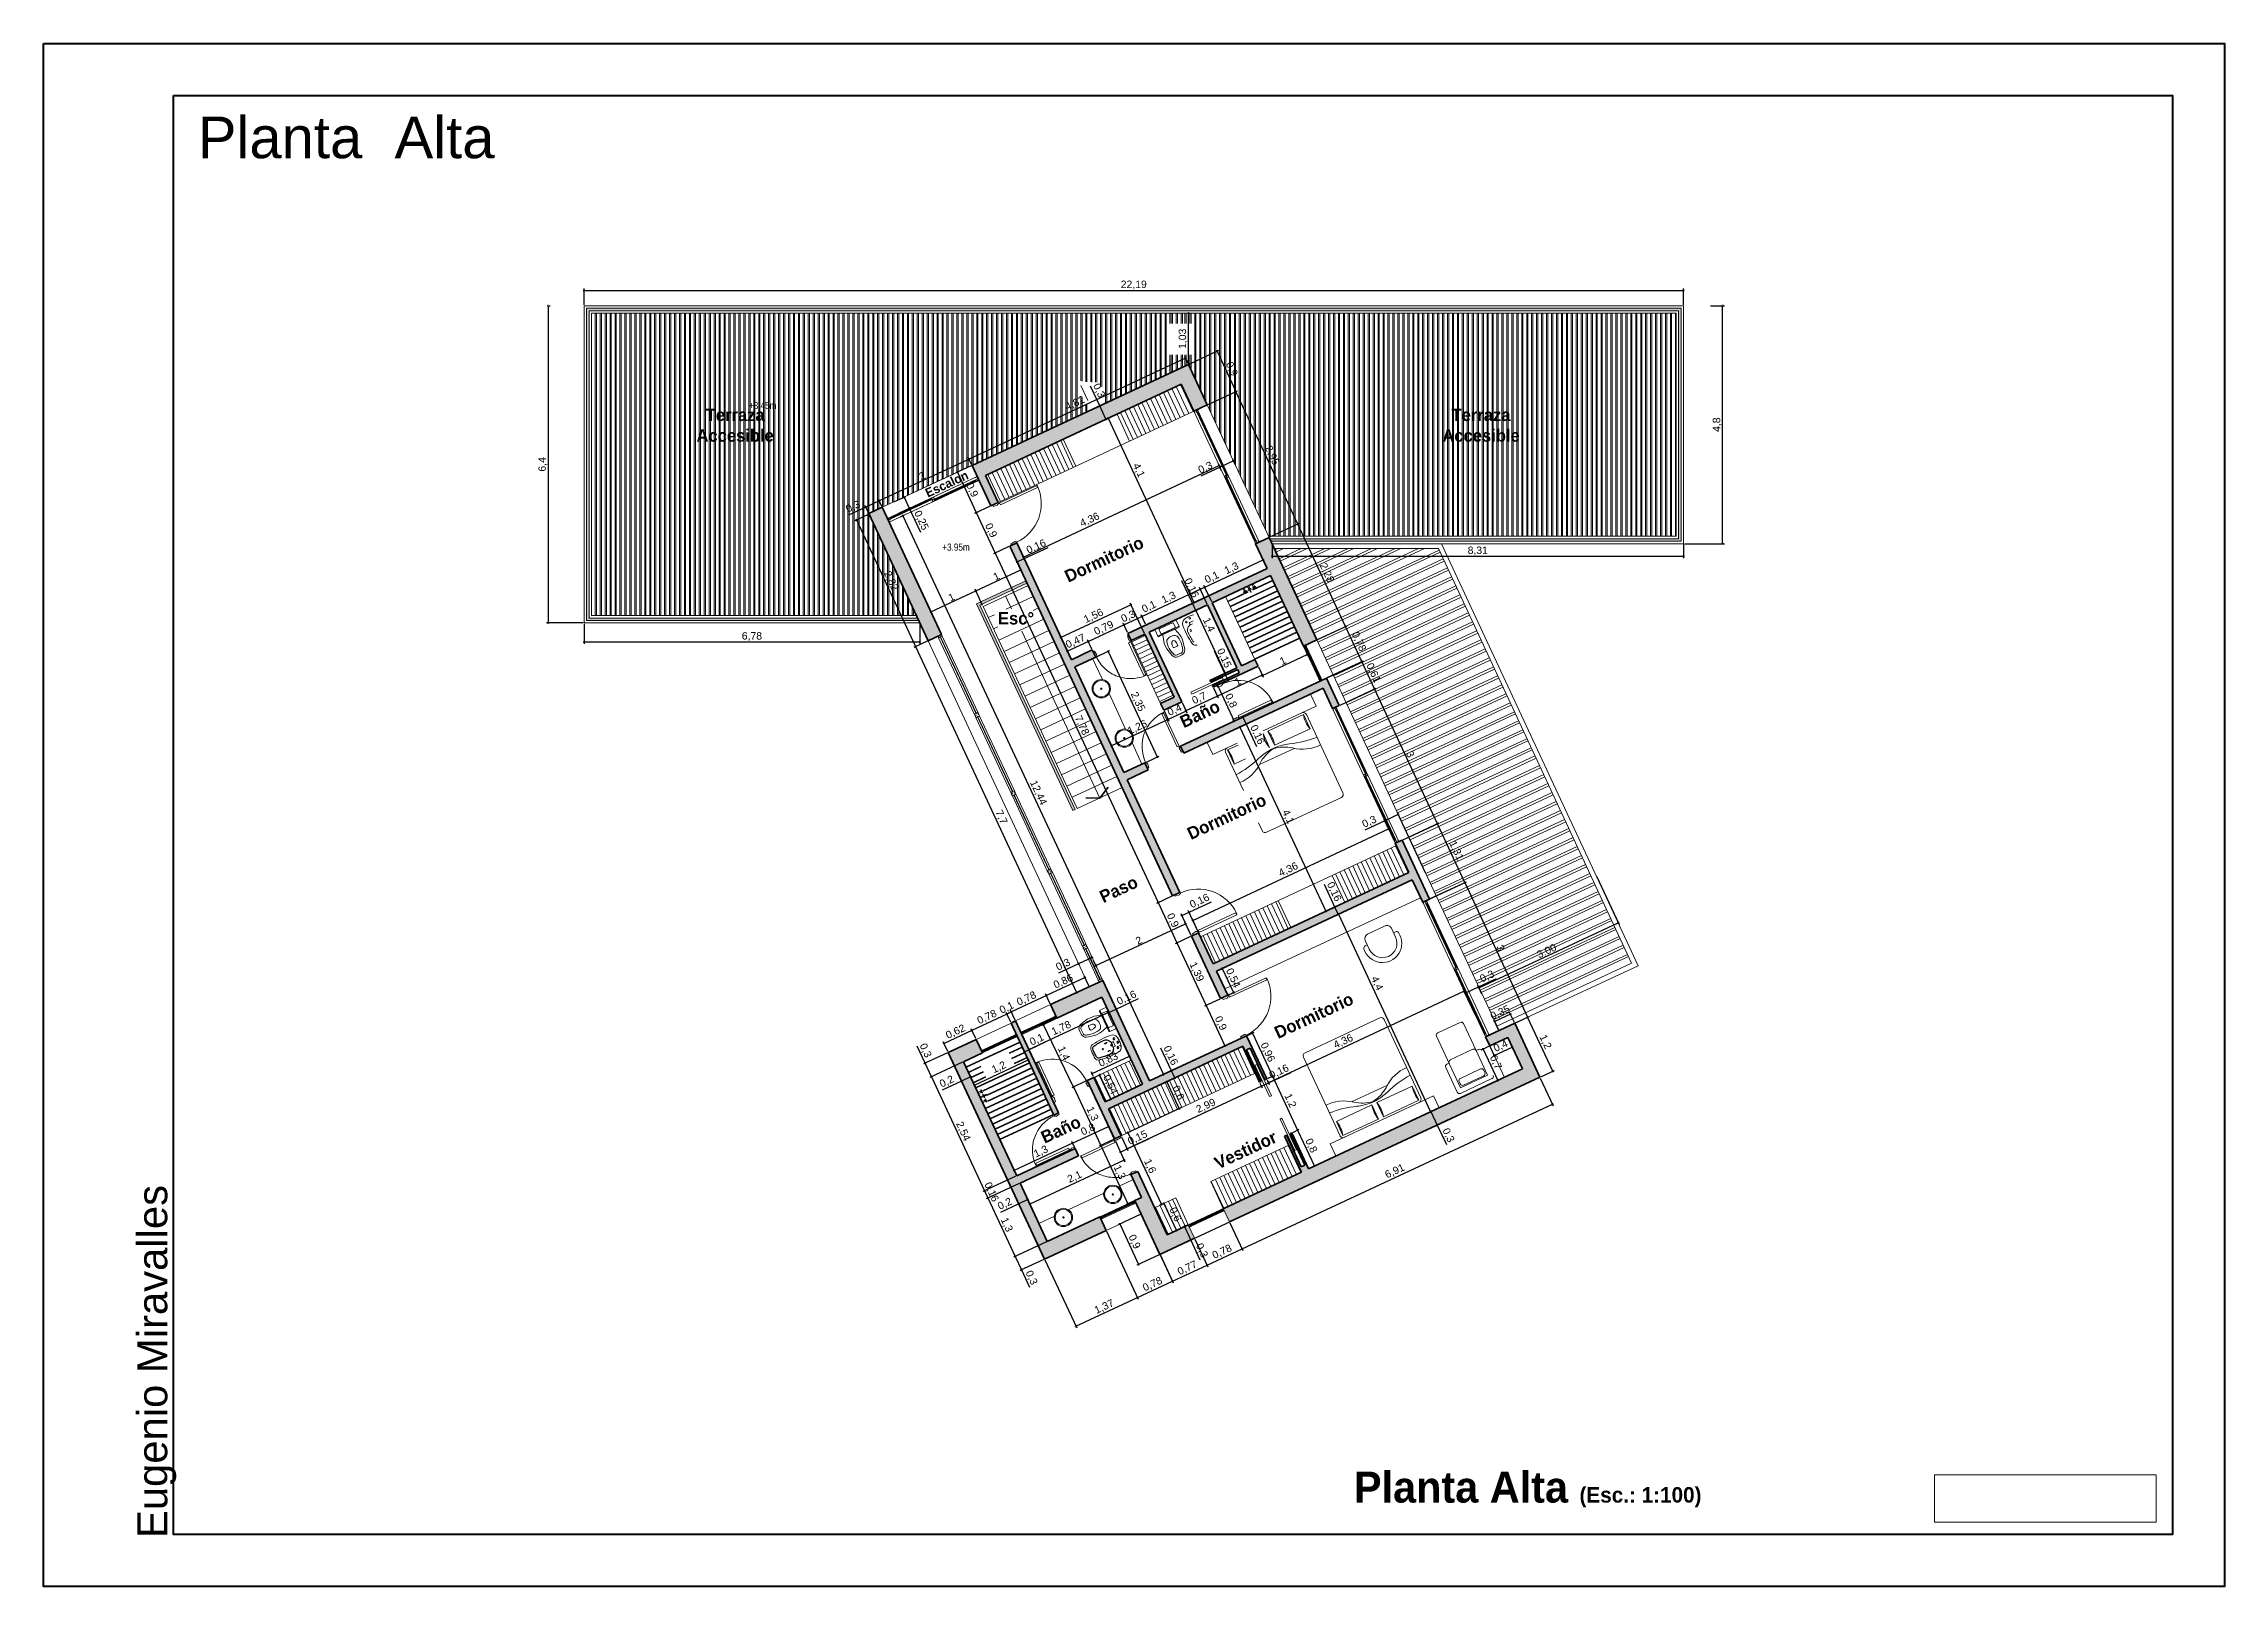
# Model space of a CAD drawing. Header units: millimetres. Extents: x 110427 to 125914, y 76277 to 76441.
# Drawn here: x 114129.03 to 114173.05, y 76319.01 to 76350.13 of the extents above; entities that cross this region are included whole.
import ezdxf

# ---------------------------------------------------------------- set-up
doc = ezdxf.new("R2010")
doc.units = ezdxf.units.MM
doc.linetypes.add('JIS_02_0.7', pattern=[1.35, 0.75, -0.6])
for name, color, linetype, lineweight in [('0.05', 253, 'Continuous', 5), ('02_CIVIL_EXIST', 250, 'Continuous', 30), ('04_CIVIL A CONSTRUIR', 250, 'Continuous', 35), ('05_CIVIL A DEMOLER', 221, 'Continuous', 18), ('06_CIVIL VISTAS GRUESA', 244, 'Continuous', 13), ('07_CIVIL VISTAS MEDIA', 143, 'Continuous', 9), ('08_CIVIL VISTAS FINO', 251, 'Continuous', 5), ('09_CIVIL PROYECCIONES', 230, 'JIS_02_0.7', 5), ('11_CARPINTERIA Y MOBILIARIO', 141, 'Continuous', 9), ('11_HATCH', 8, 'Continuous', 9), ('12_HATCH', 8, 'Continuous', 9), ('12_TEXTOS', 4, 'Continuous', 40), ('13_COTAS', 8, 'Continuous', 9)]:
    doc.layers.add(name, color=color, linetype=linetype, lineweight=lineweight)
doc.layers.add('14_TEXTOS', color=4, linetype='Continuous')
doc.layers.add('DET', color=4, linetype='Continuous')
doc.styles.add('JDS1', font='GOTHICB.TTF')
doc.styles.get("Standard").update_dxf_attribs({"font": 'arial.ttf'})
doc.styles.add('Swis721 BT', font='swiss.ttf')
doc.dimstyles.new('ISO-23', dxfattribs={"dimscale": 0.03, "dimtxt": 5, "dimasz": 2.5, "dimexe": 1.25, "dimexo": 0.625, "dimtad": 1, "dimtxsty": 'Swis721 BT', "dimblk": 'DOTSMALL', "dimcen": 2.5, "dimclrt": 150, "dimadec": 0, "dimazin": 0, "dimtfac": 1, "dimtmove": 0, "dimatfit": 3, "dimfxl": 0, "dimarcsym": 0})
picture_1 = doc.add_image_def('image1.png', size_in_pixel=(2031, 433))
pattern_1 = [(115, (111007.34906, 75902.69915), (-0.0863258167, -0.0402543894), [])]
pattern_2 = [(115, (111007.560365, 75902.246), (-0.0863258167, -0.0402543894), [])]
pattern_3 = [(115, (111007.485, 75902.76255), (-0.0863258167, -0.0402543894), [])]

msp = doc.modelspace()

# ---------------------------------------------------------------- texts
at = {"layer": '12_TEXTOS', "color": 18, "insert": (114132.146, 76348.66), "char_height": 0.83834, "attachment_point": 1, "style": 'Swis721 BT'}
msp.add_mtext_dynamic_manual_height_columns('Planta  Alta', width=11.37319, gutter_width=10, heights=[1.094], dxfattribs=at)
at = {"layer": '12_TEXTOS', "char_height": 0.14374, "attachment_point": 1}
for s, insert in [('{\\fTechnic|b0|i0|c2|p2;+3.45m}', (114143.271, 76342.905)), ('{\\fTechnic|b0|i0|c2|p2;+3.95m}', (114147.172, 76340.047))]:
    msp.add_mtext(s, dxfattribs=dict(at, insert=insert))
at = {"layer": '12_TEXTOS', "attachment_point": 8, "rotation": 25.0003, "style": 'JDS1'}
for s, insert, char_height, width in [('Escalon', (114147.301, 76341.166), 0.18, 1.97357), ('Dormitorio', (114150.491, 76339.614), 0.25, 2.74107), ('Baño', (114152.425, 76336.494), 0.25, 2.74107), ('Dormitorio', (114152.966, 76334.422), 0.25, 2.74107), ('Paso', (114150.785, 76332.957), 0.25, 2.74107), ('Dormitorio', (114154.725, 76330.408), 0.25, 2.74107), ('Baño', (114149.618, 76328.111), 0.25, 2.74107), ('Vestidor', (114153.347, 76327.697), 0.25, 2.74107)]:
    msp.add_mtext(s, dxfattribs=dict(at, insert=insert, char_height=char_height, width=width))
at = {"layer": '12_TEXTOS', "color": 18, "insert": (114130.927, 76319.984), "char_height": 0.6036, "attachment_point": 1, "rotation": 90, "style": 'Swis721 BT'}
msp.add_mtext_dynamic_manual_height_columns('Eugenio Miravalles', width=10.15474, gutter_width=10, heights=[0], dxfattribs=at)
at = {"layer": '14_TEXTOS', "style": 'JDS1'}
for s, insert, char_height, width, attachment_point in [('Terraza\\PAccesible', (114142.992, 76342.434), 0.25, 1.71669, 5), ('Terraza\\PAccesible', (114158.045, 76342.434), 0.25, 1.71669, 5), ('Esc%%D', (114148.66, 76338.538), 0.25, 1.37808, 5), ('{\\H1.25x;Planta Alta \\H0.5x;(Esc.: 1:100)}', (114155.481, 76320.605), 0.5, 9.59338, 7)]:
    msp.add_mtext(s, dxfattribs=dict(at, insert=insert, char_height=char_height, width=width, attachment_point=attachment_point))

# ---------------------------------------------------------------- blocks, each defined once
blk = doc.blocks.new('ventiluz planta')
for p, q in [((618.07, 1113.1), (618.07, 1113.085)), ((618.085, 1113.1), (618.07, 1113.1)), ((618.07, 1113.085), (618.075, 1113.085)), ((618.073, 1113.088), (618.073, 1113.097)), ((618.073, 1113.097), (618.085, 1113.097)), ((618.078, 1113.088), (618.073, 1113.088)), ((618.075, 1113.085), (618.075, 1113.077)), ((618.078, 1113.08), (618.078, 1113.088)), ((618.085, 1113.097), (618.085, 1113.1)), ((618.12, 1113.1), (618.105, 1113.1)), ((618.105, 1113.1), (618.105, 1113.097)), ((618.105, 1113.097), (618.117, 1113.097)), ((618.117, 1113.097), (618.117, 1113.08)), ((618.12, 1113.067), (618.12, 1113.1)), ((618.07, 1113.083), (618.073, 1113.083)), ((618.07, 1113.083), (618.07, 1113.06)), ((618.07, 1113.06), (618.07, 1112.36)), ((618.073, 1113.083), (618.073, 1113.075)), ((618.073, 1113.075), (618.115, 1113.075)), ((618.112, 1113.072), (618.073, 1113.072)), ((618.073, 1113.072), (618.073, 1113.06)), ((618.075, 1113.077), (618.117, 1113.077)), ((618.117, 1113.08), (618.078, 1113.08)), ((618.08, 1113.055), (618.078, 1113.055)), ((618.08, 1113.05), (618.08, 1113.055)), ((618.082, 1112.351), (618.082, 1113.069)), ((618.105, 1113.069), (618.082, 1113.069)), ((618.088, 1112.351), (618.088, 1113.069)), ((618.099, 1113.058), (618.088, 1113.069)), ((618.088, 1113.058), (618.099, 1113.069)), ((618.099, 1113.058), (618.088, 1113.058)), ((618.099, 1112.351), (618.099, 1113.069)), ((618.105, 1112.351), (618.105, 1113.069)), ((618.107, 1113.05), (618.107, 1113.069)), ((618.11, 1113.069), (618.107, 1113.069)), ((618.12, 1113.05), (618.107, 1113.05)), ((618.11, 1113.053), (618.11, 1113.069)), ((618.117, 1113.053), (618.11, 1113.053)), ((618.112, 1113.072), (618.112, 1113.062)), ((618.112, 1113.062), (618.117, 1113.062)), ((618.115, 1113.075), (618.115, 1113.065)), ((618.115, 1113.065), (618.12, 1113.065)), ((618.117, 1113.077), (618.117, 1113.067)), ((618.117, 1113.067), (618.12, 1113.067)), ((618.117, 1113.062), (618.117, 1113.053)), ((618.12, 1113.065), (618.12, 1113.05)), ((618.12, 1113.05), (618.12, 1112.37)), ((618.07, 1112.337), (618.07, 1112.36)), ((618.07, 1112.337), (618.073, 1112.337)), ((618.07, 1112.32), (618.07, 1112.335)), ((618.07, 1112.335), (618.075, 1112.335)), ((618.085, 1112.32), (618.07, 1112.32)), ((618.073, 1112.348), (618.073, 1112.36)), ((618.112, 1112.348), (618.073, 1112.348)), ((618.073, 1112.337), (618.073, 1112.345)), ((618.073, 1112.345), (618.115, 1112.345)), ((618.078, 1112.332), (618.073, 1112.332)), ((618.073, 1112.332), (618.073, 1112.323)), ((618.073, 1112.323), (618.085, 1112.323)), ((618.075, 1112.335), (618.075, 1112.343)), ((618.075, 1112.343), (618.117, 1112.343)), ((618.08, 1112.365), (618.078, 1112.365)), ((618.117, 1112.34), (618.078, 1112.34)), ((618.078, 1112.34), (618.078, 1112.332)), ((618.08, 1112.37), (618.08, 1112.365)), ((618.105, 1112.351), (618.082, 1112.351)), ((618.085, 1112.323), (618.085, 1112.32)), ((618.099, 1112.361), (618.088, 1112.361)), ((618.099, 1112.361), (618.088, 1112.351)), ((618.088, 1112.361), (618.099, 1112.351)), ((618.105, 1112.32), (618.105, 1112.323)), ((618.105, 1112.323), (618.117, 1112.323)), ((618.12, 1112.32), (618.105, 1112.32)), ((618.12, 1112.37), (618.107, 1112.37)), ((618.107, 1112.37), (618.107, 1112.351)), ((618.11, 1112.351), (618.107, 1112.351)), ((618.117, 1112.367), (618.11, 1112.367)), ((618.11, 1112.367), (618.11, 1112.351)), ((618.112, 1112.348), (618.112, 1112.358)), ((618.112, 1112.358), (618.117, 1112.358)), ((618.115, 1112.345), (618.115, 1112.355)), ((618.115, 1112.355), (618.12, 1112.355)), ((618.117, 1112.358), (618.117, 1112.367)), ((618.117, 1112.343), (618.117, 1112.353)), ((618.117, 1112.353), (618.12, 1112.353)), ((618.117, 1112.323), (618.117, 1112.34)), ((618.12, 1112.355), (618.12, 1112.37)), ((618.12, 1112.353), (618.12, 1112.32))]:
    blk.add_line(p, q)
for centre, radius, start, end in [((618.082, 1113.061), 0.0115, 187.0629, 262.9371), ((618.078, 1113.06), 0.005, 180, 270), ((618.082, 1112.358), 0.0115, 97.0629, 172.9371), ((618.078, 1112.36), 0.005, 90, 180)]:
    blk.add_arc(centre, radius, start, end)
blk = doc.blocks.new('VERILDVS')
for p, q in [((0, 0), (-0.22, 0)), ((0, 0), (0.22, 0)), ((-0.236, -0.016), (-0.236, -0.148)), ((-0.236, -0.148), (0.236, -0.148)), ((-0.22, -0.164), (0, -0.164)), ((-0.134, -0.164), (-0.16, -0.251)), ((-0.158, -0.041), (-0.158, -0.123)), ((0, -0.026), (-0.143, -0.026)), ((-0.143, -0.138), (0, -0.138)), ((-0.05, -0.405), (-0.05, -0.478)), ((0, -0.026), (0.143, -0.026)), ((0.143, -0.138), (0, -0.138)), ((0.22, -0.164), (0, -0.164)), ((0.05, -0.405), (0.05, -0.478)), ((0.134, -0.164), (0.16, -0.251)), ((0.158, -0.041), (0.158, -0.123)), ((0.236, -0.016), (0.236, -0.148)), ((0, -0.653), (-0.044, -0.653)), ((0, -0.693), (-0.044, -0.693)), ((-0.035, -0.493), (0, -0.493)), ((0.035, -0.493), (0, -0.493)), ((0, -0.653), (0.044, -0.653)), ((0, -0.693), (0.044, -0.693))]:
    blk.add_line(p, q)
for centre, radius, start, end in [((-0.22, -0.016), 0.016, 90, 180), ((0.22, -0.016), 0.016, 0, 90), ((-0.22, -0.148), 0.016, 180, 270), ((0.263, -0.393), 0.446, 161.4079, 187.8214), ((-0.143, -0.041), 0.0151, 90, 180), ((-0.143, -0.123), 0.0151, 180, 270), ((0.337, -0.436), 0.471, 166.8554, 189.7354), ((-0.048, -0.346), 0.075, 107.0131, 166.8554), ((-0.009, -0.473), 0.208, 87.4196, 107.0131), ((0.007, -0.41), 0.051, 97.3933, 186.6229), ((0.009, -0.473), 0.208, 72.9869, 92.5804), ((-0.007, -0.41), 0.051, 353.3771, 82.6067), ((0.048, -0.346), 0.075, 13.1446, 72.9869), ((-0.337, -0.436), 0.471, 350.2646, 13.1446), ((0.143, -0.041), 0.0151, 0, 90), ((0.143, -0.123), 0.0151, 270, 0), ((-0.263, -0.393), 0.446, 352.1786, 18.5921), ((0.22, -0.148), 0.016, 270, 0), ((0.887, -0.296), 1.077, 188.4208, 197.6998), ((-0.044, -0.593), 0.1, 197.6998, 270), ((0.887, -0.296), 1.037, 192.2582, 197.6998), ((-0.044, -0.593), 0.06, 197.6998, 270), ((-0.035, -0.478), 0.0151, 180, 270), ((0.035, -0.478), 0.0151, 270, 0), ((0.044, -0.593), 0.06, 270, 342.3002), ((0.044, -0.593), 0.1, 270, 342.3002), ((-0.887, -0.296), 1.037, 342.3002, 347.7418), ((-0.887, -0.296), 1.077, 342.3002, 351.5792)]:
    blk.add_arc(centre, radius, start, end)
blk = doc.blocks.new('VERBIDVS')
for p, q in [((-0.048, -0.171), (-0.048, -0.13)), ((-0.039, -0.121), (0.039, -0.121)), ((0.048, -0.171), (0.048, -0.13))]:
    blk.add_line(p, q)
for centre, radius in [((-0.081, -0.029), 0.00718), ((0, -0.375), 0.0126)]:
    blk.add_circle(centre, radius)
for centre, radius, start, end in [((1.438, -0.248), 1.632, 175.4458, 189.6863), ((-0.069, -0.128), 0.12, 102.7565, 175.4458), ((0, -0.434), 0.434, 90, 102.7565), ((-0.039, -0.13), 0.00889, 90, 180), ((0, -0.176), 0.0217, 158.4179, 21.5821), ((0, -0.176), 0.0131, 142.3897, 37.6103), ((0, -0.434), 0.434, 77.2435, 90), ((0.039, -0.13), 0.00889, 360, 90), ((0.069, -0.128), 0.12, 4.5542, 77.2435), ((-1.438, -0.248), 1.632, 350.3137, 4.5542), ((-0.084, -0.508), 0.088, 189.6863, 263.9307), ((0, 0.284), 0.884, 263.9307, 270), ((0, 0.284), 0.884, 270, 276.0693), ((0.084, -0.508), 0.088, 276.0693, 350.3137)]:
    blk.add_arc(centre, radius, start, end)
at = {"layer": 'DET'}
for p in [(-0.034, -0.168), (0.034, -0.168)]:
    blk.add_line(p, (0, -0.168), dxfattribs=at)
for centre, radius in [((-0.096, -0.084), 0.017), ((-0.083, -0.273), 0.00212), ((0, -0.042), 0.017), ((0.096, -0.084), 0.017), ((0.083, -0.273), 0.00212)]:
    blk.add_circle(centre, radius, dxfattribs=at)
for centre, radius, start, end in [((-0.034, -0.288), 0.12, 90, 181.5653), ((1.438, -0.248), 1.592, 181.5653, 189.6863), ((-0.099, -0.273), 0.0233, 270, 90), ((0.034, -0.288), 0.12, 358.4347, 90), ((0.099, -0.273), 0.0233, 90, 270), ((-1.438, -0.248), 1.592, 350.3137, 358.4347), ((-0.084, -0.508), 0.048, 189.6863, 263.9307), ((0, 0.284), 0.844, 263.9307, 270), ((0, 0.284), 0.844, 270, 276.0693), ((0.084, -0.508), 0.048, 276.0693, 350.3137)]:
    blk.add_arc(centre, radius, start, end, dxfattribs=at)
blk = doc.blocks.new('_DotSmall')
at = {"color": 0, "linetype": 'ByBlock', "const_width": 0.5}
blk.add_lwpolyline([(-0.0625, 0, 1), (0.0625, 0, 1)], format="xyb", close=True, dxfattribs=at)
blk = doc.blocks.new('*D259')
at = {"layer": '13_COTAS', "color": 0, "lineweight": -2}
for p, q in [((114157.724, 76330.979), (114157.996, 76331.106)), ((114158.064, 76330.96), (114157.98, 76331.14)), ((114157.996, 76331.106), (114158.356, 76331.274)), ((114157.933, 76330.53), (114157.708, 76331.013))]:
    blk.add_line(p, q, dxfattribs=at)
at = {"layer": 'Defpoints', "color": 0}
for p in [(114157.996, 76331.106), (114158.071, 76330.943), (114157.941, 76330.513)]:
    blk.add_point(p, dxfattribs=at)
at = {"layer": '13_COTAS', "color": 0, "lineweight": -2, "xscale": 0.075, "yscale": 0.075, "zscale": 0.075}
for p, rotation in [((114157.996, 76331.106), 24.99999753929703), ((114157.724, 76330.979), 204.999997539297)]:
    blk.add_blockref('_DotSmall', p, dxfattribs=dict(at, rotation=rotation))
at = {"layer": '13_COTAS', "color": 150, "insert": (114158.171, 76331.308), "char_height": 0.15, "attachment_point": 5, "rotation": 25, "style": 'Swis721 BT'}
blk.add_mtext('0,3', dxfattribs=at)
blk = doc.blocks.new('*D448')
at = {"layer": '13_COTAS', "color": 0, "lineweight": -2}
for p, q in [((114157.933, 76330.53), (114157.691, 76331.048)), ((114157.707, 76331.014), (114153.756, 76329.171)), ((114153.728, 76329.231), (114153.771, 76329.137))]:
    blk.add_line(p, q, dxfattribs=at)
at = {"layer": 'Defpoints', "color": 0}
for p in [(114157.941, 76330.513), (114153.72, 76329.248), (114153.756, 76329.171)]:
    blk.add_point(p, dxfattribs=at)
at = {"layer": '13_COTAS', "color": 0, "lineweight": -2, "xscale": 0.075, "yscale": 0.075, "zscale": 0.075}
for p, rotation in [((114157.707, 76331.014), 24.99999753929699), ((114153.756, 76329.171), 204.999997539297)]:
    blk.add_blockref('_DotSmall', p, dxfattribs=dict(at, rotation=rotation))
at = {"layer": '13_COTAS', "color": 150, "insert": (114155.268, 76329.997), "char_height": 0.15, "attachment_point": 5, "rotation": 25, "style": 'Swis721 BT'}
blk.add_mtext('4,36', dxfattribs=at)
blk = doc.blocks.new('*D449')
at = {"layer": '13_COTAS', "color": 0, "lineweight": -2}
for p, q in [((114153.758, 76329.166), (114154.211, 76329.378)), ((114153.583, 76329.163), (114153.629, 76329.065)), ((114153.613, 76329.099), (114153.758, 76329.166)), ((114153.728, 76329.231), (114153.774, 76329.133))]:
    blk.add_line(p, q, dxfattribs=at)
at = {"layer": 'Defpoints', "color": 0}
for p in [(114153.575, 76329.18), (114153.613, 76329.099), (114153.72, 76329.248)]:
    blk.add_point(p, dxfattribs=at)
at = {"layer": '13_COTAS', "color": 0, "lineweight": -2, "xscale": 0.075, "yscale": 0.075, "zscale": 0.075}
for p, rotation in [((114153.613, 76329.099), 204.999997539297), ((114153.758, 76329.166), 24.99999753929699)]:
    blk.add_blockref('_DotSmall', p, dxfattribs=dict(at, rotation=rotation))
at = {"layer": '13_COTAS', "color": 150, "insert": (114153.972, 76329.387), "char_height": 0.15, "attachment_point": 5, "rotation": 25, "style": 'Swis721 BT'}
blk.add_mtext('0,16', dxfattribs=at)
blk = doc.blocks.new('*D450')
at = {"layer": '13_COTAS', "color": 0, "lineweight": -2}
for p, q in [((114153.613, 76329.099), (114150.903, 76327.835)), ((114153.583, 76329.163), (114153.629, 76329.065)), ((114150.789, 76328.081), (114150.919, 76327.801))]:
    blk.add_line(p, q, dxfattribs=at)
at = {"layer": 'Defpoints', "color": 0}
for p in [(114153.575, 76329.18), (114150.781, 76328.098), (114150.903, 76327.835)]:
    blk.add_point(p, dxfattribs=at)
at = {"layer": '13_COTAS', "color": 0, "lineweight": -2, "xscale": 0.075, "yscale": 0.075, "zscale": 0.075}
for p, rotation in [((114153.613, 76329.099), 24.99999753929699), ((114150.903, 76327.835), 204.999997539297)]:
    blk.add_blockref('_DotSmall', p, dxfattribs=dict(at, rotation=rotation))
at = {"layer": '13_COTAS', "color": 150, "insert": (114152.495, 76328.698), "char_height": 0.15, "attachment_point": 5, "rotation": 25, "style": 'Swis721 BT'}
blk.add_mtext('2,99', dxfattribs=at)
blk = doc.blocks.new('*D451')
at = {"layer": '13_COTAS', "color": 0, "lineweight": -2}
for p, q in [((114150.665, 76327.99), (114150.783, 76327.738)), ((114150.789, 76328.081), (114150.919, 76327.801)), ((114150.903, 76327.835), (114151.354, 76328.046)), ((114150.767, 76327.772), (114150.903, 76327.835))]:
    blk.add_line(p, q, dxfattribs=at)
at = {"layer": 'Defpoints', "color": 0}
for p in [(114150.657, 76328.007), (114150.781, 76328.098), (114150.767, 76327.772)]:
    blk.add_point(p, dxfattribs=at)
at = {"layer": '13_COTAS', "color": 0, "lineweight": -2, "xscale": 0.075, "yscale": 0.075, "zscale": 0.075}
for p, rotation in [((114150.767, 76327.772), 204.999997539297), ((114150.903, 76327.835), 24.99999753929699)]:
    blk.add_blockref('_DotSmall', p, dxfattribs=dict(at, rotation=rotation))
at = {"layer": '13_COTAS', "color": 150, "insert": (114151.116, 76328.055), "char_height": 0.15, "attachment_point": 5, "rotation": 25, "style": 'Swis721 BT'}
blk.add_mtext('0,15', dxfattribs=at)
blk = doc.blocks.new('*D452')
at = {"layer": '13_COTAS', "color": 0, "lineweight": -2}
for p, q in [((114150.665, 76327.99), (114150.859, 76327.575)), ((114150.843, 76327.609), (114148.94, 76326.721)), ((114148.932, 76326.738), (114148.956, 76326.687))]:
    blk.add_line(p, q, dxfattribs=at)
at = {"layer": 'Defpoints', "color": 0}
for p in [(114150.657, 76328.007), (114148.924, 76326.755), (114148.94, 76326.721)]:
    blk.add_point(p, dxfattribs=at)
at = {"layer": '13_COTAS', "color": 0, "lineweight": -2, "xscale": 0.075, "yscale": 0.075, "zscale": 0.075}
for p, rotation in [((114150.843, 76327.609), 24.99999753929699), ((114148.94, 76326.721), 204.999997539297)]:
    blk.add_blockref('_DotSmall', p, dxfattribs=dict(at, rotation=rotation))
at = {"layer": '13_COTAS', "color": 150, "insert": (114149.845, 76327.264), "char_height": 0.15, "attachment_point": 5, "rotation": 25, "style": 'Swis721 BT'}
blk.add_mtext('2,1', dxfattribs=at)
blk = doc.blocks.new('*D260')
at = {"layer": '13_COTAS', "color": 0, "lineweight": -2}
for p, q in [((114148.715, 76326.727), (114148.344, 76326.555)), ((114148.775, 76326.599), (114148.699, 76326.761)), ((114148.896, 76326.812), (114148.715, 76326.727)), ((114148.949, 76326.7), (114148.881, 76326.846))]:
    blk.add_line(p, q, dxfattribs=at)
at = {"layer": 'Defpoints', "color": 0}
for p in [(114148.715, 76326.727), (114148.957, 76326.683), (114148.783, 76326.582)]:
    blk.add_point(p, dxfattribs=at)
at = {"layer": '13_COTAS', "color": 0, "lineweight": -2, "xscale": 0.075, "yscale": 0.075, "zscale": 0.075}
for p, rotation in [((114148.715, 76326.727), 204.999997539297), ((114148.896, 76326.812), 24.99999753929699)]:
    blk.add_blockref('_DotSmall', p, dxfattribs=dict(at, rotation=rotation))
at = {"layer": '13_COTAS', "color": 150, "insert": (114148.438, 76326.719), "char_height": 0.15, "attachment_point": 5, "rotation": 25, "style": 'Swis721 BT'}
blk.add_mtext('0,2', dxfattribs=at)
blk = doc.blocks.new('*D261')
at = {"layer": '13_COTAS', "color": 0, "lineweight": -2}
for p, q in [((114147.743, 76329.289), (114147.561, 76329.204)), ((114147.815, 76329.133), (114147.727, 76329.323)), ((114147.561, 76329.204), (114147.172, 76329.023)), ((114147.634, 76329.049), (114147.546, 76329.238))]:
    blk.add_line(p, q, dxfattribs=at)
at = {"layer": 'Defpoints', "color": 0}
for p in [(114147.561, 76329.204), (114147.642, 76329.032), (114147.823, 76329.116)]:
    blk.add_point(p, dxfattribs=at)
at = {"layer": '13_COTAS', "color": 0, "lineweight": -2, "xscale": 0.075, "yscale": 0.075, "zscale": 0.075}
for p, rotation in [((114147.743, 76329.289), 24.99999753929699), ((114147.561, 76329.204), 204.999997539297)]:
    blk.add_blockref('_DotSmall', p, dxfattribs=dict(at, rotation=rotation))
at = {"layer": '13_COTAS', "color": 150, "insert": (114147.266, 76329.187), "char_height": 0.15, "attachment_point": 5, "rotation": 25, "style": 'Swis721 BT'}
blk.add_mtext('0,2', dxfattribs=at)
blk = doc.blocks.new('*D453')
at = {"layer": '13_COTAS', "color": 0, "lineweight": -2}
for p, q in [((114147.82, 76329.123), (114148.908, 76329.63)), ((114148.913, 76329.618), (114148.924, 76329.596)), ((114147.815, 76329.133), (114147.804, 76329.157))]:
    blk.add_line(p, q, dxfattribs=at)
at = {"layer": 'Defpoints', "color": 0}
for p in [(114148.905, 76329.635), (114148.908, 76329.63), (114147.823, 76329.116)]:
    blk.add_point(p, dxfattribs=at)
at = {"layer": '13_COTAS', "color": 0, "lineweight": -2, "xscale": 0.075, "yscale": 0.075, "zscale": 0.075}
for p, rotation in [((114148.908, 76329.63), 24.99999753929703), ((114147.82, 76329.123), 204.999997539297)]:
    blk.add_blockref('_DotSmall', p, dxfattribs=dict(at, rotation=rotation))
at = {"layer": '13_COTAS', "color": 150, "insert": (114148.318, 76329.475), "char_height": 0.15, "attachment_point": 5, "rotation": 25, "style": 'Swis721 BT'}
blk.add_mtext('1,2', dxfattribs=at)
blk = doc.blocks.new('*D454')
at = {"layer": '13_COTAS', "color": 0, "lineweight": -2}
for p, q in [((114148.897, 76329.652), (114148.815, 76329.829)), ((114148.831, 76329.795), (114148.921, 76329.837)), ((114148.983, 76329.706), (114148.906, 76329.871)), ((114148.921, 76329.837), (114149.254, 76329.992))]:
    blk.add_line(p, q, dxfattribs=at)
at = {"layer": 'Defpoints', "color": 0}
for p in [(114148.921, 76329.837), (114148.905, 76329.635), (114148.991, 76329.689)]:
    blk.add_point(p, dxfattribs=at)
at = {"layer": '13_COTAS', "color": 0, "lineweight": -2, "xscale": 0.075, "yscale": 0.075, "zscale": 0.075}
for p, rotation in [((114148.831, 76329.795), 204.999997539297), ((114148.921, 76329.837), 24.99999753929703)]:
    blk.add_blockref('_DotSmall', p, dxfattribs=dict(at, rotation=rotation))
at = {"layer": '13_COTAS', "color": 150, "insert": (114149.083, 76330.033), "char_height": 0.15, "attachment_point": 5, "rotation": 25, "style": 'Swis721 BT'}
blk.add_mtext('0,1', dxfattribs=at)
blk = doc.blocks.new('*D455')
at = {"layer": '13_COTAS', "color": 0, "lineweight": -2}
for p, q in [((114148.92, 76329.839), (114150.534, 76330.592)), ((114150.578, 76330.497), (114150.518, 76330.626)), ((114148.983, 76329.706), (114148.905, 76329.873))]:
    blk.add_line(p, q, dxfattribs=at)
at = {"layer": 'Defpoints', "color": 0}
for p in [(114150.534, 76330.592), (114150.586, 76330.48), (114148.991, 76329.689)]:
    blk.add_point(p, dxfattribs=at)
at = {"layer": '13_COTAS', "color": 0, "lineweight": -2, "xscale": 0.075, "yscale": 0.075, "zscale": 0.075}
for p, rotation in [((114150.534, 76330.592), 24.99999753929703), ((114148.92, 76329.839), 204.999997539297)]:
    blk.add_blockref('_DotSmall', p, dxfattribs=dict(at, rotation=rotation))
at = {"layer": '13_COTAS', "color": 150, "insert": (114149.576, 76330.266), "char_height": 0.15, "attachment_point": 5, "rotation": 25, "style": 'Swis721 BT'}
blk.add_mtext('1,78', dxfattribs=at)
blk = doc.blocks.new('*D456')
at = {"layer": '13_COTAS', "color": 0, "lineweight": -2}
for p, q in [((114150.578, 76330.497), (114150.519, 76330.622)), ((114150.535, 76330.588), (114150.68, 76330.656)), ((114150.721, 76330.569), (114150.664, 76330.69)), ((114150.68, 76330.656), (114151.133, 76330.867))]:
    blk.add_line(p, q, dxfattribs=at)
at = {"layer": 'Defpoints', "color": 0}
for p in [(114150.68, 76330.656), (114150.586, 76330.48), (114150.729, 76330.552)]:
    blk.add_point(p, dxfattribs=at)
at = {"layer": '13_COTAS', "color": 0, "lineweight": -2, "xscale": 0.075, "yscale": 0.075, "zscale": 0.075}
for p, rotation in [((114150.535, 76330.588), 204.999997539297), ((114150.68, 76330.656), 24.99999753929703)]:
    blk.add_blockref('_DotSmall', p, dxfattribs=dict(at, rotation=rotation))
at = {"layer": '13_COTAS', "color": 150, "insert": (114150.895, 76330.876), "char_height": 0.15, "attachment_point": 5, "rotation": 25, "style": 'Swis721 BT'}
blk.add_mtext('0,16', dxfattribs=at)
blk = doc.blocks.new('*D457')
at = {"layer": '13_COTAS', "color": 0, "lineweight": -2}
for p, q in [((114149.923, 76331.57), (114149.519, 76331.381)), ((114149.932, 76331.551), (114149.907, 76331.604)), ((114150.195, 76331.696), (114149.923, 76331.57)), ((114150.204, 76331.678), (114150.179, 76331.73))]:
    blk.add_line(p, q, dxfattribs=at)
at = {"layer": 'Defpoints', "color": 0}
for p in [(114149.94, 76331.534), (114150.195, 76331.696), (114150.212, 76331.661)]:
    blk.add_point(p, dxfattribs=at)
at = {"layer": '13_COTAS', "color": 0, "lineweight": -2, "xscale": 0.075, "yscale": 0.075, "zscale": 0.075}
for p, rotation in [((114149.923, 76331.57), 204.9999999986602), ((114150.195, 76331.696), 24.99999999866016)]:
    blk.add_blockref('_DotSmall', p, dxfattribs=dict(at, rotation=rotation))
at = {"layer": '13_COTAS', "color": 150, "insert": (114149.613, 76331.545), "char_height": 0.15, "attachment_point": 5, "rotation": 25, "style": 'Swis721 BT'}
blk.add_mtext('0,3', dxfattribs=at)
blk = doc.blocks.new('*D458')
at = {"layer": '13_COTAS', "color": 0, "lineweight": -2}
for p, q in [((114150.271, 76331.533), (114152.084, 76332.378)), ((114152.193, 76332.143), (114152.068, 76332.412)), ((114150.22, 76331.644), (114150.287, 76331.499))]:
    blk.add_line(p, q, dxfattribs=at)
at = {"layer": 'Defpoints', "color": 0}
for p in [(114152.084, 76332.378), (114152.201, 76332.126), (114150.212, 76331.661)]:
    blk.add_point(p, dxfattribs=at)
at = {"layer": '13_COTAS', "color": 0, "lineweight": -2, "xscale": 0.075, "yscale": 0.075, "zscale": 0.075}
for p, rotation in [((114152.084, 76332.378), 24.99999753929703), ((114150.271, 76331.533), 204.999997539297)]:
    blk.add_blockref('_DotSmall', p, dxfattribs=dict(at, rotation=rotation))
at = {"layer": '13_COTAS', "color": 150, "insert": (114151.138, 76332.041), "char_height": 0.15, "attachment_point": 5, "rotation": 25, "style": 'Swis721 BT'}
blk.add_mtext('2', dxfattribs=at)
blk = doc.blocks.new('*D459')
at = {"layer": '13_COTAS', "color": 0, "lineweight": -2}
for p, q in [((114152.153, 76332.609), (114152.606, 76332.82)), ((114152.193, 76332.143), (114151.992, 76332.576)), ((114152.008, 76332.542), (114152.153, 76332.609)), ((114152.338, 76332.211), (114152.137, 76332.643))]:
    blk.add_line(p, q, dxfattribs=at)
at = {"layer": 'Defpoints', "color": 0}
for p in [(114152.153, 76332.609), (114152.201, 76332.126), (114152.346, 76332.194)]:
    blk.add_point(p, dxfattribs=at)
at = {"layer": '13_COTAS', "color": 0, "lineweight": -2, "xscale": 0.075, "yscale": 0.075, "zscale": 0.075}
for p, rotation in [((114152.008, 76332.542), 204.999997539297), ((114152.153, 76332.609), 24.99999753929703)]:
    blk.add_blockref('_DotSmall', p, dxfattribs=dict(at, rotation=rotation))
at = {"layer": '13_COTAS', "color": 150, "insert": (114152.367, 76332.83), "char_height": 0.15, "attachment_point": 5, "rotation": 25, "style": 'Swis721 BT'}
blk.add_mtext('0,16', dxfattribs=at)
blk = doc.blocks.new('*D460')
at = {"layer": '13_COTAS', "color": 0, "lineweight": -2}
for p, q in [((114152.229, 76332.446), (114156.18, 76334.289)), ((114156.182, 76334.285), (114156.196, 76334.255)), ((114152.338, 76332.211), (114152.213, 76332.48))]:
    blk.add_line(p, q, dxfattribs=at)
at = {"layer": 'Defpoints', "color": 0}
for p in [(114156.174, 76334.302), (114156.18, 76334.289), (114152.346, 76332.194)]:
    blk.add_point(p, dxfattribs=at)
at = {"layer": '13_COTAS', "color": 0, "lineweight": -2, "xscale": 0.075, "yscale": 0.075, "zscale": 0.075}
for p, rotation in [((114156.18, 76334.289), 24.99999753929703), ((114152.229, 76332.446), 204.999997539297)]:
    blk.add_blockref('_DotSmall', p, dxfattribs=dict(at, rotation=rotation))
at = {"layer": '13_COTAS', "color": 150, "insert": (114154.158, 76333.466), "char_height": 0.15, "attachment_point": 5, "rotation": 25, "style": 'Swis721 BT'}
blk.add_mtext('4,36', dxfattribs=at)
blk = doc.blocks.new('*D461')
at = {"layer": '13_COTAS', "color": 0, "lineweight": -2}
for p, q in [((114156.376, 76334.579), (114156.104, 76334.452)), ((114156.924, 76333.404), (114156.36, 76334.613)), ((114156.104, 76334.452), (114155.701, 76334.264)), ((114156.166, 76334.319), (114156.088, 76334.486))]:
    blk.add_line(p, q, dxfattribs=at)
at = {"layer": 'Defpoints', "color": 0}
for p in [(114156.376, 76334.579), (114156.174, 76334.302), (114156.932, 76333.387)]:
    blk.add_point(p, dxfattribs=at)
at = {"layer": '13_COTAS', "color": 0, "lineweight": -2, "xscale": 0.075, "yscale": 0.075, "zscale": 0.075}
for p, rotation in [((114156.376, 76334.579), 24.99999753929703), ((114156.104, 76334.452), 204.999997539297)]:
    blk.add_blockref('_DotSmall', p, dxfattribs=dict(at, rotation=rotation))
at = {"layer": '13_COTAS', "color": 150, "insert": (114155.794, 76334.428), "char_height": 0.15, "attachment_point": 5, "rotation": 25, "style": 'Swis721 BT'}
blk.add_mtext('0,3', dxfattribs=at)
blk = doc.blocks.new('*D262')
at = {"layer": '0.05', "color": 0, "lineweight": -2, "ltscale": 2}
for p, q in [((114160.374, 76333.339), (114160.83, 76332.363)), ((114158.004, 76331.087), (114160.814, 76332.397)), ((114158.004, 76331.088), (114157.989, 76331.121))]:
    blk.add_line(p, q, dxfattribs=at)
at = {"layer": 'Defpoints', "color": 0, "ltscale": 2}
for p in [(114160.367, 76333.356), (114160.814, 76332.397), (114158.012, 76331.071)]:
    blk.add_point(p, dxfattribs=at)
at = {"layer": '0.05', "color": 0, "lineweight": -2, "ltscale": 2, "xscale": 0.075, "yscale": 0.075, "zscale": 0.075}
for p, rotation in [((114160.814, 76332.397), 24.99999753929703), ((114158.004, 76331.087), 204.999997539297)]:
    blk.add_blockref('_DotSmall', p, dxfattribs=dict(at, rotation=rotation))
at = {"layer": '0.05', "color": 150, "ltscale": 2, "insert": (114159.369, 76331.829), "char_height": 0.15, "attachment_point": 5, "rotation": 25, "style": 'Swis721 BT'}
blk.add_mtext('3.00', dxfattribs=at)
blk = doc.blocks.new('*D462')
at = {"layer": '13_COTAS', "color": 0, "lineweight": -2}
for p, q in [((114146.944, 76338.669), (114147.85, 76339.092)), ((114147.987, 76338.797), (114147.834, 76339.126)), ((114146.927, 76338.704), (114146.959, 76338.635))]:
    blk.add_line(p, q, dxfattribs=at)
at = {"layer": 'Defpoints', "color": 0}
for p in [(114147.85, 76339.092), (114146.919, 76338.721), (114147.995, 76338.78)]:
    blk.add_point(p, dxfattribs=at)
at = {"layer": '13_COTAS', "color": 0, "lineweight": -2, "xscale": 0.075, "yscale": 0.075, "zscale": 0.075}
for p, rotation in [((114147.85, 76339.092), 24.99999753929703), ((114146.944, 76338.669), 204.999997539297)]:
    blk.add_blockref('_DotSmall', p, dxfattribs=dict(at, rotation=rotation))
at = {"layer": '13_COTAS', "color": 150, "insert": (114147.357, 76338.965), "char_height": 0.15, "attachment_point": 5, "rotation": 25, "style": 'Swis721 BT'}
blk.add_mtext('1', dxfattribs=at)
blk = doc.blocks.new('*D463')
at = {"layer": '13_COTAS', "color": 0, "lineweight": -2}
for p, q in [((114147.85, 76339.092), (114148.756, 76339.514)), ((114148.79, 76339.442), (114148.74, 76339.548)), ((114147.987, 76338.797), (114147.834, 76339.126))]:
    blk.add_line(p, q, dxfattribs=at)
at = {"layer": 'Defpoints', "color": 0}
for p in [(114148.756, 76339.514), (114148.798, 76339.425), (114147.995, 76338.78)]:
    blk.add_point(p, dxfattribs=at)
at = {"layer": '13_COTAS', "color": 0, "lineweight": -2, "xscale": 0.075, "yscale": 0.075, "zscale": 0.075}
for p, rotation in [((114148.756, 76339.514), 24.99999753929703), ((114147.85, 76339.092), 204.999997539297)]:
    blk.add_blockref('_DotSmall', p, dxfattribs=dict(at, rotation=rotation))
at = {"layer": '13_COTAS', "color": 150, "insert": (114148.263, 76339.388), "char_height": 0.15, "attachment_point": 5, "rotation": 25, "style": 'Swis721 BT'}
blk.add_mtext('1', dxfattribs=at)
blk = doc.blocks.new('*D464')
at = {"layer": '13_COTAS', "color": 0, "lineweight": -2}
for p, q in [((114148.825, 76339.745), (114149.309, 76339.971)), ((114148.79, 76339.442), (114148.664, 76339.711)), ((114148.68, 76339.677), (114148.825, 76339.745)), ((114148.909, 76339.564), (114148.809, 76339.779))]:
    blk.add_line(p, q, dxfattribs=at)
at = {"layer": 'Defpoints', "color": 0}
for p in [(114148.798, 76339.425), (114148.825, 76339.745), (114148.917, 76339.547)]:
    blk.add_point(p, dxfattribs=at)
at = {"layer": '13_COTAS', "color": 0, "lineweight": -2, "xscale": 0.075, "yscale": 0.075, "zscale": 0.075}
for p, rotation in [((114148.68, 76339.677), 204.999997539297), ((114148.825, 76339.745), 24.99999753929703)]:
    blk.add_blockref('_DotSmall', p, dxfattribs=dict(at, rotation=rotation))
at = {"layer": '13_COTAS', "color": 150, "insert": (114149.07, 76339.98), "char_height": 0.15, "attachment_point": 5, "rotation": 25, "style": 'Swis721 BT'}
blk.add_mtext('0,16', dxfattribs=at)
blk = doc.blocks.new('*D465')
at = {"layer": '13_COTAS', "color": 0, "lineweight": -2}
for p, q in [((114148.81, 76339.776), (114152.762, 76341.619)), ((114152.81, 76341.516), (114152.746, 76341.653)), ((114148.909, 76339.564), (114148.795, 76339.81))]:
    blk.add_line(p, q, dxfattribs=at)
at = {"layer": 'Defpoints', "color": 0}
for p in [(114152.762, 76341.619), (114152.818, 76341.499), (114148.917, 76339.547)]:
    blk.add_point(p, dxfattribs=at)
at = {"layer": '13_COTAS', "color": 0, "lineweight": -2, "xscale": 0.075, "yscale": 0.075, "zscale": 0.075}
for p, rotation in [((114152.762, 76341.619), 24.99999753929703), ((114148.81, 76339.776), 204.999997539297)]:
    blk.add_blockref('_DotSmall', p, dxfattribs=dict(at, rotation=rotation))
at = {"layer": '13_COTAS', "color": 150, "insert": (114150.15, 76340.521), "char_height": 0.15, "attachment_point": 5, "rotation": 25, "style": 'Swis721 BT'}
blk.add_mtext('4,36', dxfattribs=at)
blk = doc.blocks.new('*D466')
at = {"layer": '13_COTAS', "color": 0, "lineweight": -2}
for p, q in [((114152.777, 76341.588), (114152.392, 76341.408)), ((114152.81, 76341.516), (114152.761, 76341.622)), ((114153.049, 76341.714), (114152.777, 76341.588)), ((114153.088, 76341.631), (114153.033, 76341.748))]:
    blk.add_line(p, q, dxfattribs=at)
at = {"layer": 'Defpoints', "color": 0}
for p in [(114153.049, 76341.714), (114153.095, 76341.614), (114152.818, 76341.499)]:
    blk.add_point(p, dxfattribs=at)
at = {"layer": '13_COTAS', "color": 0, "lineweight": -2, "xscale": 0.075, "yscale": 0.075, "zscale": 0.075}
for p, rotation in [((114152.777, 76341.588), 204.999997539297), ((114153.049, 76341.714), 24.99999753929703)]:
    blk.add_blockref('_DotSmall', p, dxfattribs=dict(at, rotation=rotation))
at = {"layer": '13_COTAS', "color": 150, "insert": (114152.486, 76341.572), "char_height": 0.15, "attachment_point": 5, "rotation": 25, "style": 'Swis721 BT'}
blk.add_mtext('0,3', dxfattribs=at)
blk = doc.blocks.new('*D467')
at = {"layer": '13_COTAS', "color": 0, "lineweight": -2}
for p, q in [((114146.192, 76340.887), (114146.435, 76341)), ((114146.298, 76340.661), (114146.54, 76340.774)), ((114146.401, 76340.984), (114146.506, 76340.758)), ((114146.506, 76340.758), (114146.732, 76340.274))]:
    blk.add_line(p, q, dxfattribs=at)
at = {"layer": 'Defpoints', "color": 0}
for p in [(114146.175, 76340.879), (114146.506, 76340.758), (114146.281, 76340.653)]:
    blk.add_point(p, dxfattribs=at)
at = {"layer": '13_COTAS', "color": 0, "lineweight": -2, "xscale": 0.075, "yscale": 0.075, "zscale": 0.075}
for p, rotation in [((114146.401, 76340.984), 115.0037484786147), ((114146.506, 76340.758), 295.0037484786147)]:
    blk.add_blockref('_DotSmall', p, dxfattribs=dict(at, rotation=rotation))
at = {"layer": '13_COTAS', "color": 150, "insert": (114146.742, 76340.512), "char_height": 0.15, "attachment_point": 5, "rotation": 295.0037, "style": 'Swis721 BT'}
blk.add_mtext('0,25', dxfattribs=at)
blk = doc.blocks.new('*D468')
at = {"layer": '13_COTAS', "color": 0, "lineweight": -2}
for p, q in [((114146.332, 76340.588), (114146.41, 76340.625)), ((114146.376, 76340.609), (114151.634, 76329.335)), ((114151.651, 76329.342), (114151.668, 76329.351))]:
    blk.add_line(p, q, dxfattribs=at)
at = {"layer": 'Defpoints', "color": 0}
for p in [(114146.315, 76340.58), (114151.634, 76329.335), (114151.634, 76329.334)]:
    blk.add_point(p, dxfattribs=at)
at = {"layer": '13_COTAS', "color": 0, "lineweight": -2, "xscale": 0.075, "yscale": 0.075, "zscale": 0.075}
for p, rotation in [((114146.376, 76340.609), 115.0031262879495), ((114151.634, 76329.335), 295.0031262879495)]:
    blk.add_blockref('_DotSmall', p, dxfattribs=dict(at, rotation=rotation))
at = {"layer": '13_COTAS', "color": 150, "insert": (114149.104, 76335.018), "char_height": 0.15, "attachment_point": 5, "rotation": 295.0031, "style": 'Swis721 BT'}
blk.add_mtext('12,44', dxfattribs=at)
blk = doc.blocks.new('*D469')
at = {"layer": '13_COTAS', "color": 0, "lineweight": -2}
for p, q in [((114151.798, 76329.411), (114151.586, 76329.864)), ((114151.651, 76329.342), (114151.832, 76329.427)), ((114151.718, 76329.197), (114151.899, 76329.282)), ((114151.865, 76329.266), (114151.798, 76329.411))]:
    blk.add_line(p, q, dxfattribs=at)
at = {"layer": 'Defpoints', "color": 0}
for p in [(114151.634, 76329.334), (114151.865, 76329.266), (114151.701, 76329.189)]:
    blk.add_point(p, dxfattribs=at)
at = {"layer": '13_COTAS', "color": 0, "lineweight": -2, "xscale": 0.075, "yscale": 0.075, "zscale": 0.075}
for p, rotation in [((114151.798, 76329.411), 115.0031262879495), ((114151.865, 76329.266), 295.0031262879495)]:
    blk.add_blockref('_DotSmall', p, dxfattribs=dict(at, rotation=rotation))
at = {"layer": '13_COTAS', "color": 150, "insert": (114151.775, 76329.717), "char_height": 0.15, "attachment_point": 5, "rotation": 295.0031, "style": 'Swis721 BT'}
blk.add_mtext('0,16', dxfattribs=at)
blk = doc.blocks.new('*D470')
at = {"layer": '13_COTAS', "color": 0, "lineweight": -2}
for p, q in [((114151.702, 76329.19), (114151.956, 76328.646)), ((114151.718, 76329.197), (114151.736, 76329.206)), ((114152.002, 76328.668), (114151.922, 76328.63))]:
    blk.add_line(p, q, dxfattribs=at)
at = {"layer": 'Defpoints', "color": 0}
for p in [(114151.701, 76329.189), (114151.956, 76328.646), (114152.019, 76328.676)]:
    blk.add_point(p, dxfattribs=at)
at = {"layer": '13_COTAS', "color": 0, "lineweight": -2, "xscale": 0.075, "yscale": 0.075, "zscale": 0.075}
for p, rotation in [((114151.702, 76329.19), 115.0031262879495), ((114151.956, 76328.646), 295.0031262879495)]:
    blk.add_blockref('_DotSmall', p, dxfattribs=dict(at, rotation=rotation))
at = {"layer": '13_COTAS', "color": 150, "insert": (114151.928, 76328.964), "char_height": 0.15, "attachment_point": 5, "rotation": 295.0031, "style": 'Swis721 BT'}
blk.add_mtext('0,6', dxfattribs=at)
blk = doc.blocks.new('*D471')
at = {"layer": '13_COTAS', "color": 0, "lineweight": -2}
for p, q in [((114152.002, 76328.668), (114150.885, 76328.147)), ((114150.919, 76328.163), (114151.595, 76326.713)), ((114151.633, 76326.73), (114151.561, 76326.697))]:
    blk.add_line(p, q, dxfattribs=at)
at = {"layer": 'Defpoints', "color": 0}
for p in [(114152.019, 76328.676), (114151.595, 76326.713), (114151.65, 76326.738)]:
    blk.add_point(p, dxfattribs=at)
at = {"layer": '13_COTAS', "color": 0, "lineweight": -2, "xscale": 0.075, "yscale": 0.075, "zscale": 0.075}
for p, rotation in [((114150.919, 76328.163), 115.0031262879495), ((114151.595, 76326.713), 295.0031262879495)]:
    blk.add_blockref('_DotSmall', p, dxfattribs=dict(at, rotation=rotation))
at = {"layer": '13_COTAS', "color": 150, "insert": (114151.356, 76327.484), "char_height": 0.15, "attachment_point": 5, "rotation": 295.0031, "style": 'Swis721 BT'}
blk.add_mtext('1,6', dxfattribs=at)
blk = doc.blocks.new('*D472')
at = {"layer": '13_COTAS', "color": 0, "lineweight": -2}
for p, q in [((114151.633, 76326.73), (114151.608, 76326.718)), ((114151.642, 76326.734), (114151.896, 76326.191)), ((114151.912, 76326.198), (114151.93, 76326.206))]:
    blk.add_line(p, q, dxfattribs=at)
at = {"layer": 'Defpoints', "color": 0}
for p in [(114151.65, 76326.738), (114151.895, 76326.19), (114151.896, 76326.191)]:
    blk.add_point(p, dxfattribs=at)
at = {"layer": '13_COTAS', "color": 0, "lineweight": -2, "xscale": 0.075, "yscale": 0.075, "zscale": 0.075}
for p, rotation in [((114151.642, 76326.734), 115.0031262879495), ((114151.896, 76326.191), 295.0031262879495)]:
    blk.add_blockref('_DotSmall', p, dxfattribs=dict(at, rotation=rotation))
at = {"layer": '13_COTAS', "color": 150, "insert": (114151.868, 76326.509), "char_height": 0.15, "attachment_point": 5, "rotation": 295.0031, "style": 'Swis721 BT'}
blk.add_mtext('0,6', dxfattribs=at)
blk = doc.blocks.new('*D473')
at = {"layer": '13_COTAS', "color": 0, "lineweight": -2}
for p, q in [((114151.912, 76326.198), (114152.093, 76326.283)), ((114152.059, 76326.267), (114152.186, 76325.995)), ((114151.714, 76325.775), (114152.22, 76326.011)), ((114152.186, 76325.995), (114152.37, 76325.599))]:
    blk.add_line(p, q, dxfattribs=at)
at = {"layer": 'Defpoints', "color": 0}
for p in [(114151.895, 76326.19), (114151.697, 76325.767), (114152.186, 76325.995)]:
    blk.add_point(p, dxfattribs=at)
at = {"layer": '13_COTAS', "color": 0, "lineweight": -2, "xscale": 0.075, "yscale": 0.075, "zscale": 0.075}
for p, rotation in [((114152.059, 76326.267), 115.0031262879495), ((114152.186, 76325.995), 295.0031262879495)]:
    blk.add_blockref('_DotSmall', p, dxfattribs=dict(at, rotation=rotation))
at = {"layer": '13_COTAS', "color": 150, "insert": (114152.404, 76325.784), "char_height": 0.15, "attachment_point": 5, "rotation": 295.0031, "style": 'Swis721 BT'}
blk.add_mtext('0,3', dxfattribs=at)
blk = doc.blocks.new('*D474')
at = {"layer": '13_COTAS', "color": 0, "lineweight": -2}
for p, q in [((114150.981, 76338.812), (114149.567, 76338.153)), ((114151.25, 76338.235), (114150.965, 76338.846)), ((114149.492, 76338.315), (114149.583, 76338.119))]:
    blk.add_line(p, q, dxfattribs=at)
at = {"layer": 'Defpoints', "color": 0}
for p in [(114149.484, 76338.332), (114149.567, 76338.153), (114151.258, 76338.218)]:
    blk.add_point(p, dxfattribs=at)
at = {"layer": '13_COTAS', "color": 0, "lineweight": -2, "xscale": 0.075, "yscale": 0.075, "zscale": 0.075}
for p, rotation in [((114150.981, 76338.812), 25.00190130441182), ((114149.567, 76338.153), 205.0019013044118)]:
    blk.add_blockref('_DotSmall', p, dxfattribs=dict(at, rotation=rotation))
at = {"layer": '13_COTAS', "color": 150, "insert": (114150.228, 76338.582), "char_height": 0.15, "attachment_point": 5, "rotation": 25.0019, "style": 'Swis721 BT'}
blk.add_mtext('1,56', dxfattribs=at)
blk = doc.blocks.new('*D475')
at = {"layer": '13_COTAS', "color": 0, "lineweight": -2}
for p, q in [((114150.349, 76342.826), (114150.164, 76343.224)), ((114150.209, 76342.76), (114150.383, 76342.842)), ((114150.336, 76342.488), (114150.51, 76342.57)), ((114150.476, 76342.554), (114150.349, 76342.826))]:
    blk.add_line(p, q, dxfattribs=at)
at = {"layer": 'Defpoints', "color": 0}
for p in [(114150.192, 76342.752), (114150.319, 76342.481), (114150.476, 76342.554)]:
    blk.add_point(p, dxfattribs=at)
at = {"layer": '13_COTAS', "color": 0, "lineweight": -2, "xscale": 0.075, "yscale": 0.075, "zscale": 0.075}
for p, rotation in [((114150.349, 76342.826), 115.0000000033583), ((114150.476, 76342.554), 295.0000000033583)]:
    blk.add_blockref('_DotSmall', p, dxfattribs=dict(at, rotation=rotation))
at = {"layer": '13_COTAS', "color": 150, "insert": (114150.328, 76343.131), "char_height": 0.15, "attachment_point": 5, "rotation": 295, "style": 'Swis721 BT'}
blk.add_mtext('0,3', dxfattribs=at)
blk = doc.blocks.new('*D476')
at = {"layer": '13_COTAS', "color": 0, "lineweight": -2}
for p, q in [((114150.336, 76342.488), (114150.554, 76342.59)), ((114150.52, 76342.574), (114152.252, 76338.858)), ((114152.069, 76338.773), (114152.286, 76338.874))]:
    blk.add_line(p, q, dxfattribs=at)
at = {"layer": 'Defpoints', "color": 0}
for p in [(114150.319, 76342.481), (114152.052, 76338.765), (114152.252, 76338.858)]:
    blk.add_point(p, dxfattribs=at)
at = {"layer": '13_COTAS', "color": 0, "lineweight": -2, "xscale": 0.075, "yscale": 0.075, "zscale": 0.075}
for p, rotation in [((114150.52, 76342.574), 114.9999989492913), ((114152.252, 76338.858), 294.9999989492913)]:
    blk.add_blockref('_DotSmall', p, dxfattribs=dict(at, rotation=rotation))
at = {"layer": '13_COTAS', "color": 150, "insert": (114151.131, 76341.522), "char_height": 0.15, "attachment_point": 5, "rotation": 295, "style": 'Swis721 BT'}
blk.add_mtext('4,1', dxfattribs=at)
blk = doc.blocks.new('*D477')
at = {"layer": '13_COTAS', "color": 0, "lineweight": -2}
for p, q in [((114152.219, 76338.843), (114152.008, 76339.296)), ((114152.069, 76338.773), (114152.253, 76338.858)), ((114152.136, 76338.628), (114152.321, 76338.713)), ((114152.287, 76338.698), (114152.219, 76338.843))]:
    blk.add_line(p, q, dxfattribs=at)
at = {"layer": 'Defpoints', "color": 0}
for p in [(114152.052, 76338.765), (114152.119, 76338.62), (114152.287, 76338.698)]:
    blk.add_point(p, dxfattribs=at)
at = {"layer": '13_COTAS', "color": 0, "lineweight": -2, "xscale": 0.075, "yscale": 0.075, "zscale": 0.075}
for p, rotation in [((114152.219, 76338.843), 114.9999989492913), ((114152.287, 76338.698), 294.9999989492913)]:
    blk.add_blockref('_DotSmall', p, dxfattribs=dict(at, rotation=rotation))
at = {"layer": '13_COTAS', "color": 150, "insert": (114152.196, 76339.149), "char_height": 0.15, "attachment_point": 5, "rotation": 295, "style": 'Swis721 BT'}
blk.add_mtext('0,16', dxfattribs=at)
blk = doc.blocks.new('*D478')
at = {"layer": '13_COTAS', "color": 0, "lineweight": -2}
for p, q in [((114152.136, 76338.628), (114152.322, 76338.714)), ((114152.288, 76338.698), (114152.88, 76337.43)), ((114152.728, 76337.359), (114152.914, 76337.445))]:
    blk.add_line(p, q, dxfattribs=at)
at = {"layer": 'Defpoints', "color": 0}
for p in [(114152.119, 76338.62), (114152.711, 76337.351), (114152.88, 76337.43)]:
    blk.add_point(p, dxfattribs=at)
at = {"layer": '13_COTAS', "color": 0, "lineweight": -2, "xscale": 0.075, "yscale": 0.075, "zscale": 0.075}
for p, rotation in [((114152.288, 76338.698), 114.9999989492913), ((114152.88, 76337.43), 294.9999989492913)]:
    blk.add_blockref('_DotSmall', p, dxfattribs=dict(at, rotation=rotation))
at = {"layer": '13_COTAS', "color": 150, "insert": (114152.545, 76338.406), "char_height": 0.15, "attachment_point": 5, "rotation": 295, "style": 'Swis721 BT'}
blk.add_mtext('1,4', dxfattribs=at)
blk = doc.blocks.new('*D479')
at = {"layer": '13_COTAS', "color": 0, "lineweight": -2}
for p, q in [((114152.876, 76337.428), (114152.665, 76337.879)), ((114152.728, 76337.359), (114152.91, 76337.443)), ((114152.791, 76337.223), (114152.973, 76337.307)), ((114152.939, 76337.292), (114152.876, 76337.428))]:
    blk.add_line(p, q, dxfattribs=at)
at = {"layer": 'Defpoints', "color": 0}
for p in [(114152.711, 76337.351), (114152.774, 76337.215), (114152.939, 76337.292)]:
    blk.add_point(p, dxfattribs=at)
at = {"layer": '13_COTAS', "color": 0, "lineweight": -2, "xscale": 0.075, "yscale": 0.075, "zscale": 0.075}
for p, rotation in [((114152.876, 76337.428), 114.9999989492913), ((114152.939, 76337.292), 294.9999989492913)]:
    blk.add_blockref('_DotSmall', p, dxfattribs=dict(at, rotation=rotation))
at = {"layer": '13_COTAS', "color": 150, "insert": (114152.853, 76337.733), "char_height": 0.15, "attachment_point": 5, "rotation": 295, "style": 'Swis721 BT'}
blk.add_mtext('0,15', dxfattribs=at)
blk = doc.blocks.new('*D480')
at = {"layer": '13_COTAS', "color": 0, "lineweight": -2}
for p, q in [((114152.757, 76337.207), (114152.69, 76337.176)), ((114152.724, 76337.192), (114153.062, 76336.467)), ((114153.079, 76336.474), (114153.096, 76336.482))]:
    blk.add_line(p, q, dxfattribs=at)
at = {"layer": 'Defpoints', "color": 0}
for p in [(114152.774, 76337.215), (114153.062, 76336.467), (114153.062, 76336.467)]:
    blk.add_point(p, dxfattribs=at)
at = {"layer": '13_COTAS', "color": 0, "lineweight": -2, "xscale": 0.075, "yscale": 0.075, "zscale": 0.075}
for p, rotation in [((114152.724, 76337.192), 114.9999989492913), ((114153.062, 76336.467), 294.9999989492913)]:
    blk.add_blockref('_DotSmall', p, dxfattribs=dict(at, rotation=rotation))
at = {"layer": '13_COTAS', "color": 150, "insert": (114152.992, 76336.875), "char_height": 0.15, "attachment_point": 5, "rotation": 295, "style": 'Swis721 BT'}
blk.add_mtext('0,8', dxfattribs=at)
blk = doc.blocks.new('*D481')
at = {"layer": '13_COTAS', "color": 0, "lineweight": -2}
for p, q in [((114153.079, 76336.474), (114153.271, 76336.564)), ((114153.197, 76336.353), (114153.339, 76336.419)), ((114153.237, 76336.548), (114153.305, 76336.403)), ((114153.305, 76336.403), (114153.516, 76335.95))]:
    blk.add_line(p, q, dxfattribs=at)
at = {"layer": 'Defpoints', "color": 0}
for p in [(114153.062, 76336.467), (114153.18, 76336.345), (114153.305, 76336.403)]:
    blk.add_point(p, dxfattribs=at)
at = {"layer": '13_COTAS', "color": 0, "lineweight": -2, "xscale": 0.075, "yscale": 0.075, "zscale": 0.075}
for p, rotation in [((114153.237, 76336.548), 114.9999989492913), ((114153.305, 76336.403), 294.9999989492913)]:
    blk.add_blockref('_DotSmall', p, dxfattribs=dict(at, rotation=rotation))
at = {"layer": '13_COTAS', "color": 150, "insert": (114153.525, 76336.189), "char_height": 0.15, "attachment_point": 5, "rotation": 295, "style": 'Swis721 BT'}
blk.add_mtext('0,16', dxfattribs=at)
blk = doc.blocks.new('*D482')
at = {"layer": '13_COTAS', "color": 0, "lineweight": -2}
for p, q in [((114153.18, 76336.345), (114154.913, 76332.629)), ((114153.197, 76336.353), (114153.214, 76336.361)), ((114154.93, 76332.637), (114154.947, 76332.645))]:
    blk.add_line(p, q, dxfattribs=at)
at = {"layer": 'Defpoints', "color": 0}
for p in [(114153.18, 76336.345), (114154.913, 76332.629), (114154.913, 76332.629)]:
    blk.add_point(p, dxfattribs=at)
at = {"layer": '13_COTAS', "color": 0, "lineweight": -2, "xscale": 0.075, "yscale": 0.075, "zscale": 0.075}
for p, rotation in [((114153.18, 76336.345), 114.9999989492913), ((114154.913, 76332.629), 294.9999989492913)]:
    blk.add_blockref('_DotSmall', p, dxfattribs=dict(at, rotation=rotation))
at = {"layer": '13_COTAS', "color": 150, "insert": (114154.145, 76334.533), "char_height": 0.15, "attachment_point": 5, "rotation": 295, "style": 'Swis721 BT'}
blk.add_mtext('4,1', dxfattribs=at)
blk = doc.blocks.new('*D483')
at = {"layer": '13_COTAS', "color": 0, "lineweight": -2}
for p, q in [((114155.095, 76332.714), (114154.884, 76333.167)), ((114154.93, 76332.637), (114155.129, 76332.73)), ((114154.997, 76332.492), (114155.197, 76332.585)), ((114155.163, 76332.569), (114155.095, 76332.714))]:
    blk.add_line(p, q, dxfattribs=at)
at = {"layer": 'Defpoints', "color": 0}
for p in [(114154.913, 76332.629), (114154.98, 76332.484), (114155.163, 76332.569)]:
    blk.add_point(p, dxfattribs=at)
at = {"layer": '13_COTAS', "color": 0, "lineweight": -2, "xscale": 0.075, "yscale": 0.075, "zscale": 0.075}
for p, rotation in [((114155.095, 76332.714), 114.9999989492913), ((114155.163, 76332.569), 294.9999989492913)]:
    blk.add_blockref('_DotSmall', p, dxfattribs=dict(at, rotation=rotation))
at = {"layer": '13_COTAS', "color": 150, "insert": (114155.073, 76333.021), "char_height": 0.15, "attachment_point": 5, "rotation": 295, "style": 'Swis721 BT'}
blk.add_mtext('0,16', dxfattribs=at)
blk = doc.blocks.new('*D484')
at = {"layer": '13_COTAS', "color": 0, "lineweight": -2}
for p, q in [((114154.997, 76332.492), (114155.201, 76332.587)), ((114155.167, 76332.571), (114157.027, 76328.583)), ((114156.809, 76328.482), (114157.061, 76328.599))]:
    blk.add_line(p, q, dxfattribs=at)
at = {"layer": 'Defpoints', "color": 0}
for p in [(114154.98, 76332.484), (114156.792, 76328.474), (114157.027, 76328.583)]:
    blk.add_point(p, dxfattribs=at)
at = {"layer": '13_COTAS', "color": 0, "lineweight": -2, "xscale": 0.075, "yscale": 0.075, "zscale": 0.075}
for p, rotation in [((114155.167, 76332.571), 114.9999989492913), ((114157.027, 76328.583), 294.9999989492913)]:
    blk.add_blockref('_DotSmall', p, dxfattribs=dict(at, rotation=rotation))
at = {"layer": '13_COTAS', "color": 150, "insert": (114155.94, 76331.172), "char_height": 0.15, "attachment_point": 5, "rotation": 295, "style": 'Swis721 BT'}
blk.add_mtext('4,4', dxfattribs=at)
blk = doc.blocks.new('*D485')
at = {"layer": '13_COTAS', "color": 0, "lineweight": -2}
for p, q in [((114156.809, 76328.482), (114157.068, 76328.603)), ((114157.034, 76328.587), (114157.161, 76328.315)), ((114152.081, 76325.946), (114157.195, 76328.331)), ((114157.161, 76328.315), (114157.345, 76327.922))]:
    blk.add_line(p, q, dxfattribs=at)
at = {"layer": 'Defpoints', "color": 0}
for p in [(114156.792, 76328.474), (114157.161, 76328.315), (114152.064, 76325.938)]:
    blk.add_point(p, dxfattribs=at)
at = {"layer": '13_COTAS', "color": 0, "lineweight": -2, "xscale": 0.075, "yscale": 0.075, "zscale": 0.075}
for p, rotation in [((114157.034, 76328.587), 114.9999989492913), ((114157.161, 76328.315), 294.9999989492913)]:
    blk.add_blockref('_DotSmall', p, dxfattribs=dict(at, rotation=rotation))
at = {"layer": '13_COTAS', "color": 150, "insert": (114157.379, 76328.107), "char_height": 0.15, "attachment_point": 5, "rotation": 295, "style": 'Swis721 BT'}
blk.add_mtext('0,3', dxfattribs=at)
blk = doc.blocks.new('*D486')
at = {"layer": '13_COTAS', "color": 0, "lineweight": -2}
for p, q in [((114139.219, 76344.845), (114139.219, 76338.445)), ((114139.238, 76344.845), (114139.257, 76344.845)), ((114139.923, 76338.445), (114139.182, 76338.445))]:
    blk.add_line(p, q, dxfattribs=at)
at = {"layer": 'Defpoints', "color": 0}
for p in [(114139.219, 76344.845), (114139.219, 76338.445), (114139.942, 76338.445)]:
    blk.add_point(p, dxfattribs=at)
at = {"layer": '13_COTAS', "color": 0, "lineweight": -2, "xscale": 0.075, "yscale": 0.075, "zscale": 0.075}
for p, rotation in [((114139.219, 76344.845), 90), ((114139.219, 76338.445), 270)]:
    blk.add_blockref('_DotSmall', p, dxfattribs=dict(at, rotation=rotation))
at = {"layer": '13_COTAS', "color": 150, "insert": (114139.11, 76341.645), "char_height": 0.15, "attachment_point": 5, "rotation": 90, "style": 'Swis721 BT'}
blk.add_mtext('6,4', dxfattribs=at)
blk = doc.blocks.new('*D487')
at = {"layer": '13_COTAS', "color": 0, "lineweight": -2}
for p, q in [((114139.942, 76344.863), (114139.942, 76345.192)), ((114139.942, 76345.154), (114162.132, 76345.154)), ((114162.132, 76344.863), (114162.132, 76345.192))]:
    blk.add_line(p, q, dxfattribs=at)
at = {"layer": 'Defpoints', "color": 0}
for p in [(114162.132, 76345.154), (114139.942, 76344.845), (114162.132, 76344.845)]:
    blk.add_point(p, dxfattribs=at)
at = {"layer": '13_COTAS', "color": 0, "lineweight": -2, "xscale": 0.075, "yscale": 0.075, "zscale": 0.075, "rotation": 180}
blk.add_blockref('_DotSmall', (114139.942, 76345.154), dxfattribs=at)
at = {"layer": '13_COTAS', "color": 0, "lineweight": -2, "xscale": 0.075, "yscale": 0.075, "zscale": 0.075}
blk.add_blockref('_DotSmall', (114162.132, 76345.154), dxfattribs=at)
at = {"layer": '13_COTAS', "color": 150, "insert": (114151.037, 76345.264), "char_height": 0.15, "attachment_point": 5, "style": 'Swis721 BT'}
blk.add_mtext('22,19', dxfattribs=at)
blk = doc.blocks.new('*D488')
at = {"layer": '13_COTAS', "color": 0, "lineweight": -2}
for p, q in [((114162.673, 76344.845), (114162.958, 76344.845)), ((114162.92, 76340.045), (114162.92, 76344.845)), ((114162.151, 76340.045), (114162.958, 76340.045))]:
    blk.add_line(p, q, dxfattribs=at)
at = {"layer": 'Defpoints', "color": 0}
for p in [(114162.654, 76344.845), (114162.92, 76344.845), (114162.132, 76340.045)]:
    blk.add_point(p, dxfattribs=at)
at = {"layer": '13_COTAS', "color": 0, "lineweight": -2, "xscale": 0.075, "yscale": 0.075, "zscale": 0.075}
for p, rotation in [((114162.92, 76344.845), 90), ((114162.92, 76340.045), 270)]:
    blk.add_blockref('_DotSmall', p, dxfattribs=dict(at, rotation=rotation))
at = {"layer": '13_COTAS', "color": 150, "insert": (114162.811, 76342.445), "char_height": 0.15, "attachment_point": 5, "rotation": 90, "style": 'Swis721 BT'}
blk.add_mtext('4,8', dxfattribs=at)
blk = doc.blocks.new('*D489')
at = {"layer": '13_COTAS', "color": 0, "lineweight": -2}
for p, q in [((114152.141, 76343.661), (114152.141, 76344.695)), ((114152.16, 76344.695), (114152.178, 76344.695)), ((114152.16, 76343.661), (114152.178, 76343.661))]:
    blk.add_line(p, q, dxfattribs=at)
at = {"layer": 'Defpoints', "color": 0}
for p in [(114152.141, 76344.695), (114152.141, 76344.695), (114152.141, 76343.661)]:
    blk.add_point(p, dxfattribs=at)
at = {"layer": '13_COTAS', "color": 0, "lineweight": -2, "xscale": 0.075, "yscale": 0.075, "zscale": 0.075}
for p, rotation in [((114152.141, 76344.695), 90), ((114152.141, 76343.661), 270)]:
    blk.add_blockref('_DotSmall', p, dxfattribs=dict(at, rotation=rotation))
at = {"layer": '13_COTAS', "color": 150, "insert": (114152.032, 76344.178), "char_height": 0.15, "attachment_point": 5, "rotation": 90, "style": 'Swis721 BT'}
blk.add_mtext('1,03', dxfattribs=at)
blk = doc.blocks.new('*D490')
at = {"layer": '06_CIVIL VISTAS GRUESA', "color": 0, "lineweight": -2}
for p, q in [((114147.583, 76329.586), (114146.918, 76329.276)), ((114146.952, 76329.292), (114148.025, 76326.99)), ((114148.657, 76327.284), (114147.991, 76326.974))]:
    blk.add_line(p, q, dxfattribs=at)
at = {"layer": 'Defpoints', "color": 0}
for p in [(114147.6, 76329.594), (114148.674, 76327.292), (114148.025, 76326.99)]:
    blk.add_point(p, dxfattribs=at)
at = {"layer": '06_CIVIL VISTAS GRUESA', "color": 0, "lineweight": -2, "xscale": 0.075, "yscale": 0.075, "zscale": 0.075}
for p, rotation in [((114146.952, 76329.292), 115.0000000010544), ((114148.025, 76326.99), 295.0000000010544)]:
    blk.add_blockref('_DotSmall', p, dxfattribs=dict(at, rotation=rotation))
at = {"layer": '06_CIVIL VISTAS GRUESA', "color": 150, "insert": (114147.587, 76328.187), "char_height": 0.15, "attachment_point": 5, "rotation": 295, "style": 'Swis721 BT'}
blk.add_mtext('2,54', dxfattribs=at)
blk = doc.blocks.new('*D491')
at = {"layer": '06_CIVIL VISTAS GRUESA', "color": 0, "lineweight": -2}
for p, q in [((114146.825, 76329.564), (114146.663, 76329.91)), ((114147.275, 76329.774), (114146.791, 76329.548)), ((114146.952, 76329.292), (114146.825, 76329.564)), ((114147.583, 76329.586), (114146.918, 76329.276))]:
    blk.add_line(p, q, dxfattribs=at)
at = {"layer": 'Defpoints', "color": 0}
for p in [(114147.292, 76329.782), (114146.825, 76329.564), (114147.6, 76329.594)]:
    blk.add_point(p, dxfattribs=at)
at = {"layer": '06_CIVIL VISTAS GRUESA', "color": 0, "lineweight": -2, "xscale": 0.075, "yscale": 0.075, "zscale": 0.075}
for p, rotation in [((114146.825, 76329.564), 114.9999989492913), ((114146.952, 76329.292), 294.9999989492913)]:
    blk.add_blockref('_DotSmall', p, dxfattribs=dict(at, rotation=rotation))
at = {"layer": '06_CIVIL VISTAS GRUESA', "color": 150, "insert": (114146.827, 76329.817), "char_height": 0.15, "attachment_point": 5, "rotation": 295, "style": 'Swis721 BT'}
blk.add_mtext('0,3', dxfattribs=at)
blk = doc.blocks.new('*D492')
at = {"layer": '06_CIVIL VISTAS GRUESA', "color": 0, "lineweight": -2}
for p, q in [((114148.657, 76327.284), (114147.991, 76326.974)), ((114148.724, 76327.139), (114148.059, 76326.829)), ((114148.025, 76326.99), (114148.093, 76326.845))]:
    blk.add_line(p, q, dxfattribs=at)
at = {"layer": 'Defpoints', "color": 0}
for p in [(114148.674, 76327.292), (114148.741, 76327.147), (114148.093, 76326.845)]:
    blk.add_point(p, dxfattribs=at)
at = {"layer": '06_CIVIL VISTAS GRUESA', "color": 0, "lineweight": -2, "xscale": 0.075, "yscale": 0.075, "zscale": 0.075}
for p, rotation in [((114148.025, 76326.99), 114.9999989492913), ((114148.093, 76326.845), 294.9999989492913)]:
    blk.add_blockref('_DotSmall', p, dxfattribs=dict(at, rotation=rotation))
at = {"layer": '06_CIVIL VISTAS GRUESA', "color": 150, "insert": (114148.158, 76326.963), "char_height": 0.15, "attachment_point": 5, "rotation": 295, "style": 'Swis721 BT'}
blk.add_mtext('0,16', dxfattribs=at)
blk = doc.blocks.new('*D493')
at = {"layer": '06_CIVIL VISTAS GRUESA', "color": 0, "lineweight": -2}
for p, q in [((114148.724, 76327.139), (114148.059, 76326.829)), ((114148.093, 76326.845), (114148.642, 76325.667)), ((114149.274, 76325.961), (114148.608, 76325.651))]:
    blk.add_line(p, q, dxfattribs=at)
at = {"layer": 'Defpoints', "color": 0}
for p in [(114148.741, 76327.147), (114149.291, 76325.969), (114148.642, 76325.667)]:
    blk.add_point(p, dxfattribs=at)
at = {"layer": '06_CIVIL VISTAS GRUESA', "color": 0, "lineweight": -2, "xscale": 0.075, "yscale": 0.075, "zscale": 0.075}
for p, rotation in [((114148.093, 76326.845), 114.9999989492913), ((114148.642, 76325.667), 294.9999989492913)]:
    blk.add_blockref('_DotSmall', p, dxfattribs=dict(at, rotation=rotation))
at = {"layer": '06_CIVIL VISTAS GRUESA', "color": 150, "insert": (114148.466, 76326.302), "char_height": 0.15, "attachment_point": 5, "rotation": 295, "style": 'Swis721 BT'}
blk.add_mtext('1,3', dxfattribs=at)
blk = doc.blocks.new('*D494')
at = {"layer": '06_CIVIL VISTAS GRUESA', "color": 0, "lineweight": -2}
for p, q in [((114149.274, 76325.961), (114148.608, 76325.651)), ((114148.642, 76325.667), (114148.769, 76325.395)), ((114149.219, 76325.605), (114148.735, 76325.379)), ((114148.769, 76325.395), (114148.931, 76325.048))]:
    blk.add_line(p, q, dxfattribs=at)
at = {"layer": 'Defpoints', "color": 0}
for p in [(114149.291, 76325.969), (114148.769, 76325.395), (114149.236, 76325.613)]:
    blk.add_point(p, dxfattribs=at)
at = {"layer": '06_CIVIL VISTAS GRUESA', "color": 0, "lineweight": -2, "xscale": 0.075, "yscale": 0.075, "zscale": 0.075}
for p, rotation in [((114148.642, 76325.667), 114.9999989492913), ((114148.769, 76325.395), 294.9999989492913)]:
    blk.add_blockref('_DotSmall', p, dxfattribs=dict(at, rotation=rotation))
at = {"layer": '06_CIVIL VISTAS GRUESA', "color": 150, "insert": (114148.965, 76325.233), "char_height": 0.15, "attachment_point": 5, "rotation": 295, "style": 'Swis721 BT'}
blk.add_mtext('0,3', dxfattribs=at)
blk = doc.blocks.new('*D495')
at = {"layer": '06_CIVIL VISTAS GRUESA', "color": 0, "lineweight": -2}
for p, q in [((114151.168, 76326.513), (114150.72, 76326.304)), ((114150.754, 76326.32), (114151.134, 76325.505)), ((114151.548, 76325.698), (114151.1, 76325.489))]:
    blk.add_line(p, q, dxfattribs=at)
at = {"layer": 'Defpoints', "color": 0}
for p in [(114151.185, 76326.521), (114151.134, 76325.505), (114151.565, 76325.706)]:
    blk.add_point(p, dxfattribs=at)
at = {"layer": '06_CIVIL VISTAS GRUESA', "color": 0, "lineweight": -2, "xscale": 0.075, "yscale": 0.075, "zscale": 0.075}
for p, rotation in [((114150.754, 76326.32), 114.9999999982075), ((114151.134, 76325.505), 294.9999999982076)]:
    blk.add_blockref('_DotSmall', p, dxfattribs=dict(at, rotation=rotation))
at = {"layer": '06_CIVIL VISTAS GRUESA', "color": 150, "insert": (114151.043, 76325.959), "char_height": 0.15, "attachment_point": 5, "rotation": 295, "style": 'Swis721 BT'}
blk.add_mtext('0,9', dxfattribs=at)
blk = doc.blocks.new('*D367')
at = {"layer": '13_COTAS', "color": 0, "lineweight": -2}
for p, q in [((114139.942, 76338.426), (114139.942, 76338.025)), ((114146.717, 76338.426), (114146.717, 76338.025)), ((114139.942, 76338.063), (114146.717, 76338.063))]:
    blk.add_line(p, q, dxfattribs=at)
at = {"layer": 'Defpoints', "color": 0}
for p in [(114139.942, 76338.445), (114146.717, 76338.445), (114146.717, 76338.063)]:
    blk.add_point(p, dxfattribs=at)
at = {"layer": '13_COTAS', "color": 0, "lineweight": -2, "xscale": 0.075, "yscale": 0.075, "zscale": 0.075, "rotation": 180}
blk.add_blockref('_DotSmall', (114139.942, 76338.063), dxfattribs=at)
at = {"layer": '13_COTAS', "color": 0, "lineweight": -2, "xscale": 0.075, "yscale": 0.075, "zscale": 0.075}
blk.add_blockref('_DotSmall', (114146.717, 76338.063), dxfattribs=at)
at = {"layer": '13_COTAS', "color": 150, "insert": (114143.33, 76338.172), "char_height": 0.15, "attachment_point": 5, "style": 'Swis721 BT'}
blk.add_mtext('6,78', dxfattribs=at)
blk = doc.blocks.new('*D368')
at = {"layer": '13_COTAS', "color": 0, "lineweight": -2}
for p, q in [((114153.827, 76340.026), (114153.827, 76339.751)), ((114162.132, 76340.026), (114162.132, 76339.751)), ((114162.132, 76339.789), (114153.827, 76339.789))]:
    blk.add_line(p, q, dxfattribs=at)
at = {"layer": 'Defpoints', "color": 0}
for p in [(114153.827, 76340.045), (114162.132, 76340.045), (114153.827, 76339.789)]:
    blk.add_point(p, dxfattribs=at)
at = {"layer": '13_COTAS', "color": 0, "lineweight": -2, "xscale": 0.075, "yscale": 0.075, "zscale": 0.075, "rotation": 180}
blk.add_blockref('_DotSmall', (114153.827, 76339.789), dxfattribs=at)
at = {"layer": '13_COTAS', "color": 0, "lineweight": -2, "xscale": 0.075, "yscale": 0.075, "zscale": 0.075}
blk.add_blockref('_DotSmall', (114162.132, 76339.789), dxfattribs=at)
at = {"layer": '13_COTAS', "color": 150, "insert": (114157.98, 76339.898), "char_height": 0.15, "attachment_point": 5, "style": 'Swis721 BT'}
blk.add_mtext('8,31', dxfattribs=at)
blk = doc.blocks.new('*D369')
at = {"layer": '06_CIVIL VISTAS GRUESA', "color": 0, "lineweight": -2}
for p, q in [((114145.675, 76340.635), (114145.404, 76340.509)), ((114145.438, 76340.524), (114146.63, 76337.969)), ((114146.867, 76338.079), (114146.596, 76337.953))]:
    blk.add_line(p, q, dxfattribs=at)
at = {"layer": 'Defpoints', "color": 0}
for p in [(114145.692, 76340.643), (114146.884, 76338.087), (114146.63, 76337.969)]:
    blk.add_point(p, dxfattribs=at)
at = {"layer": '06_CIVIL VISTAS GRUESA', "color": 0, "lineweight": -2, "xscale": 0.075, "yscale": 0.075, "zscale": 0.075}
for p, rotation in [((114145.438, 76340.524), 114.9999999978592), ((114146.63, 76337.969), 294.9999999978592)]:
    blk.add_blockref('_DotSmall', p, dxfattribs=dict(at, rotation=rotation))
at = {"layer": '06_CIVIL VISTAS GRUESA', "color": 150, "insert": (114146.133, 76339.293), "char_height": 0.15, "attachment_point": 5, "rotation": 295, "style": 'Swis721 BT'}
blk.add_mtext('2,82', dxfattribs=at)
blk = doc.blocks.new('*D370')
at = {"layer": '06_CIVIL VISTAS GRUESA', "color": 0, "lineweight": -2}
for p, q in [((114146.867, 76338.079), (114146.596, 76337.953)), ((114146.63, 76337.969), (114149.884, 76330.99)), ((114150.121, 76331.101), (114149.85, 76330.974))]:
    blk.add_line(p, q, dxfattribs=at)
at = {"layer": 'Defpoints', "color": 0}
for p in [(114146.884, 76338.087), (114150.138, 76331.109), (114149.884, 76330.99)]:
    blk.add_point(p, dxfattribs=at)
at = {"layer": '06_CIVIL VISTAS GRUESA', "color": 0, "lineweight": -2, "xscale": 0.075, "yscale": 0.075, "zscale": 0.075}
for p, rotation in [((114146.63, 76337.969), 114.9999999998937), ((114149.884, 76330.99), 294.9999999998937)]:
    blk.add_blockref('_DotSmall', p, dxfattribs=dict(at, rotation=rotation))
at = {"layer": '06_CIVIL VISTAS GRUESA', "color": 150, "insert": (114148.356, 76334.526), "char_height": 0.15, "attachment_point": 5, "rotation": 295, "style": 'Swis721 BT'}
blk.add_mtext('7,7', dxfattribs=at)
blk = doc.blocks.new('*D371')
at = {"layer": '06_CIVIL VISTAS GRUESA', "color": 0, "lineweight": -2}
for p, q in [((114150.053, 76331.291), (114149.274, 76330.928)), ((114150.13, 76331.126), (114150.037, 76331.325)), ((114149.351, 76330.762), (114149.258, 76330.962))]:
    blk.add_line(p, q, dxfattribs=at)
at = {"layer": 'Defpoints', "color": 0}
for p in [(114150.138, 76331.109), (114149.274, 76330.928), (114149.359, 76330.745)]:
    blk.add_point(p, dxfattribs=at)
at = {"layer": '06_CIVIL VISTAS GRUESA', "color": 0, "lineweight": -2, "xscale": 0.075, "yscale": 0.075, "zscale": 0.075}
for p, rotation in [((114150.053, 76331.291), 24.99606601216546), ((114149.274, 76330.928), 204.9960660121654)]:
    blk.add_blockref('_DotSmall', p, dxfattribs=dict(at, rotation=rotation))
at = {"layer": '06_CIVIL VISTAS GRUESA', "color": 150, "insert": (114149.617, 76331.208), "char_height": 0.15, "attachment_point": 5, "rotation": 24.9961, "style": 'Swis721 BT'}
blk.add_mtext('0,86', dxfattribs=at)
blk = doc.blocks.new('*D372')
at = {"layer": '06_CIVIL VISTAS GRUESA', "color": 0, "lineweight": -2}
for p, q in [((114148.644, 76330.433), (114148.551, 76330.632)), ((114149.274, 76330.928), (114148.567, 76330.598)), ((114149.351, 76330.762), (114149.258, 76330.962))]:
    blk.add_line(p, q, dxfattribs=at)
at = {"layer": 'Defpoints', "color": 0}
for p in [(114148.567, 76330.598), (114149.359, 76330.745), (114148.652, 76330.416)]:
    blk.add_point(p, dxfattribs=at)
at = {"layer": '06_CIVIL VISTAS GRUESA', "color": 0, "lineweight": -2, "xscale": 0.075, "yscale": 0.075, "zscale": 0.075}
for p, rotation in [((114148.567, 76330.598), 204.9999999965508), ((114149.274, 76330.928), 24.99999999655075)]:
    blk.add_blockref('_DotSmall', p, dxfattribs=dict(at, rotation=rotation))
at = {"layer": '06_CIVIL VISTAS GRUESA', "color": 150, "insert": (114148.874, 76330.862), "char_height": 0.15, "attachment_point": 5, "rotation": 25, "style": 'Swis721 BT'}
blk.add_mtext('0,78', dxfattribs=at)
blk = doc.blocks.new('*D373')
at = {"layer": '06_CIVIL VISTAS GRUESA', "color": 0, "lineweight": -2}
for p, q in [((114148.553, 76330.39), (114148.46, 76330.59)), ((114148.567, 76330.598), (114148.476, 76330.556)), ((114148.644, 76330.433), (114148.551, 76330.632))]:
    blk.add_line(p, q, dxfattribs=at)
at = {"layer": 'Defpoints', "color": 0}
for p in [(114148.476, 76330.556), (114148.561, 76330.373), (114148.652, 76330.416)]:
    blk.add_point(p, dxfattribs=at)
at = {"layer": '06_CIVIL VISTAS GRUESA', "color": 0, "lineweight": -2, "xscale": 0.075, "yscale": 0.075, "zscale": 0.075}
for p, rotation in [((114148.476, 76330.556), 204.9999999979812), ((114148.567, 76330.598), 24.99999999798121)]:
    blk.add_blockref('_DotSmall', p, dxfattribs=dict(at, rotation=rotation))
at = {"layer": '06_CIVIL VISTAS GRUESA', "color": 150, "insert": (114148.475, 76330.676), "char_height": 0.15, "attachment_point": 5, "rotation": 25, "style": 'Swis721 BT'}
blk.add_mtext('0,1', dxfattribs=at)
blk = doc.blocks.new('*D374')
at = {"layer": '06_CIVIL VISTAS GRUESA', "color": 0, "lineweight": -2}
for p, q in [((114148.553, 76330.39), (114148.461, 76330.589)), ((114147.846, 76330.061), (114147.754, 76330.259)), ((114148.477, 76330.555), (114147.77, 76330.225))]:
    blk.add_line(p, q, dxfattribs=at)
at = {"layer": 'Defpoints', "color": 0}
for p in [(114147.77, 76330.225), (114148.561, 76330.373), (114147.854, 76330.044)]:
    blk.add_point(p, dxfattribs=at)
at = {"layer": '06_CIVIL VISTAS GRUESA', "color": 0, "lineweight": -2, "xscale": 0.075, "yscale": 0.075, "zscale": 0.075}
for p, rotation in [((114148.477, 76330.555), 24.99999998828352), ((114147.77, 76330.225), 204.9999999882835)]:
    blk.add_blockref('_DotSmall', p, dxfattribs=dict(at, rotation=rotation))
at = {"layer": '06_CIVIL VISTAS GRUESA', "color": 150, "insert": (114148.077, 76330.489), "char_height": 0.15, "attachment_point": 5, "rotation": 25, "style": 'Swis721 BT'}
blk.add_mtext('0,78', dxfattribs=at)
blk = doc.blocks.new('*D375')
at = {"layer": '06_CIVIL VISTAS GRUESA', "color": 0, "lineweight": -2}
for p, q in [((114147.77, 76330.225), (114147.208, 76329.963)), ((114147.846, 76330.061), (114147.754, 76330.259)), ((114147.284, 76329.799), (114147.192, 76329.997))]:
    blk.add_line(p, q, dxfattribs=at)
at = {"layer": 'Defpoints', "color": 0}
for p in [(114147.208, 76329.963), (114147.292, 76329.782), (114147.854, 76330.044)]:
    blk.add_point(p, dxfattribs=at)
at = {"layer": '06_CIVIL VISTAS GRUESA', "color": 0, "lineweight": -2, "xscale": 0.075, "yscale": 0.075, "zscale": 0.075}
for p, rotation in [((114147.77, 76330.225), 24.99999999921901), ((114147.208, 76329.963), 204.999999999219)]:
    blk.add_blockref('_DotSmall', p, dxfattribs=dict(at, rotation=rotation))
at = {"layer": '06_CIVIL VISTAS GRUESA', "color": 150, "insert": (114147.443, 76330.193), "char_height": 0.15, "attachment_point": 5, "rotation": 25, "style": 'Swis721 BT'}
blk.add_mtext('0,62', dxfattribs=at)
blk = doc.blocks.new('*D376')
at = {"layer": '06_CIVIL VISTAS GRUESA', "color": 0, "lineweight": -2}
for p, q in [((114150.486, 76326.175), (114151.126, 76324.801)), ((114149.244, 76325.596), (114149.885, 76324.222)), ((114149.869, 76324.256), (114151.11, 76324.835))]:
    blk.add_line(p, q, dxfattribs=at)
at = {"layer": 'Defpoints', "color": 0}
for p in [(114150.478, 76326.192), (114149.236, 76325.613), (114151.11, 76324.835)]:
    blk.add_point(p, dxfattribs=at)
at = {"layer": '06_CIVIL VISTAS GRUESA', "color": 0, "lineweight": -2, "xscale": 0.075, "yscale": 0.075, "zscale": 0.075}
for p, rotation in [((114151.11, 76324.835), 24.99999998828467), ((114149.869, 76324.256), 204.9999999882847)]:
    blk.add_blockref('_DotSmall', p, dxfattribs=dict(at, rotation=rotation))
at = {"layer": '06_CIVIL VISTAS GRUESA', "color": 150, "insert": (114150.443, 76324.645), "char_height": 0.15, "attachment_point": 5, "rotation": 25, "style": 'Swis721 BT'}
blk.add_mtext('1,37', dxfattribs=at)
blk = doc.blocks.new('*D377')
at = {"layer": '06_CIVIL VISTAS GRUESA', "color": 0, "lineweight": -2}
for p, q in [((114151.193, 76326.504), (114151.833, 76325.131)), ((114150.486, 76326.175), (114151.126, 76324.801)), ((114151.11, 76324.835), (114151.817, 76325.165))]:
    blk.add_line(p, q, dxfattribs=at)
at = {"layer": 'Defpoints', "color": 0}
for p in [(114150.478, 76326.192), (114151.185, 76326.521), (114151.817, 76325.165)]:
    blk.add_point(p, dxfattribs=at)
at = {"layer": '06_CIVIL VISTAS GRUESA', "color": 0, "lineweight": -2, "xscale": 0.075, "yscale": 0.075, "zscale": 0.075}
for p, rotation in [((114151.11, 76324.835), 204.9999999993919), ((114151.817, 76325.165), 24.99999999939184)]:
    blk.add_blockref('_DotSmall', p, dxfattribs=dict(at, rotation=rotation))
at = {"layer": '06_CIVIL VISTAS GRUESA', "color": 150, "insert": (114151.418, 76325.099), "char_height": 0.15, "attachment_point": 5, "rotation": 25, "style": 'Swis721 BT'}
blk.add_mtext('0,78', dxfattribs=at)
blk = doc.blocks.new('*D248')
at = {"layer": '06_CIVIL VISTAS GRUESA', "color": 0, "lineweight": -2}
for p, q in [((114152.271, 76326.014), (114152.531, 76325.456)), ((114151.573, 76325.689), (114151.833, 76325.131)), ((114151.817, 76325.165), (114152.515, 76325.49))]:
    blk.add_line(p, q, dxfattribs=at)
at = {"layer": 'Defpoints', "color": 0}
for p in [(114152.263, 76326.031), (114151.565, 76325.706), (114152.515, 76325.49)]:
    blk.add_point(p, dxfattribs=at)
at = {"layer": '06_CIVIL VISTAS GRUESA', "color": 0, "lineweight": -2, "xscale": 0.075, "yscale": 0.075, "zscale": 0.075}
for p, rotation in [((114152.515, 76325.49), 24.99999969950742), ((114151.817, 76325.165), 204.9999996995074)]:
    blk.add_blockref('_DotSmall', p, dxfattribs=dict(at, rotation=rotation))
at = {"layer": '06_CIVIL VISTAS GRUESA', "color": 150, "insert": (114152.12, 76325.427), "char_height": 0.15, "attachment_point": 5, "rotation": 25, "style": 'Swis721 BT'}
blk.add_mtext('0,77', dxfattribs=at)
blk = doc.blocks.new('*D378')
at = {"layer": '06_CIVIL VISTAS GRUESA', "color": 0, "lineweight": -2}
for p, q in [((114152.978, 76326.344), (114153.238, 76325.786)), ((114152.271, 76326.014), (114152.531, 76325.456)), ((114152.515, 76325.49), (114153.222, 76325.82))]:
    blk.add_line(p, q, dxfattribs=at)
at = {"layer": 'Defpoints', "color": 0}
for p in [(114152.97, 76326.361), (114152.263, 76326.031), (114153.222, 76325.82)]:
    blk.add_point(p, dxfattribs=at)
at = {"layer": '06_CIVIL VISTAS GRUESA', "color": 0, "lineweight": -2, "xscale": 0.075, "yscale": 0.075, "zscale": 0.075}
for p, rotation in [((114153.222, 76325.82), 25.00000029689526), ((114152.515, 76325.49), 205.0000002968953)]:
    blk.add_blockref('_DotSmall', p, dxfattribs=dict(at, rotation=rotation))
at = {"layer": '06_CIVIL VISTAS GRUESA', "color": 150, "insert": (114152.822, 76325.754), "char_height": 0.15, "attachment_point": 5, "rotation": 25, "style": 'Swis721 BT'}
blk.add_mtext('0,78', dxfattribs=at)
blk = doc.blocks.new('*D379')
at = {"layer": '06_CIVIL VISTAS GRUESA', "color": 0, "lineweight": -2}
for p, q in [((114159.241, 76329.264), (114159.501, 76328.706)), ((114153.222, 76325.82), (114159.485, 76328.74)), ((114152.978, 76326.344), (114153.238, 76325.786))]:
    blk.add_line(p, q, dxfattribs=at)
at = {"layer": 'Defpoints', "color": 0}
for p in [(114159.233, 76329.281), (114159.485, 76328.74), (114152.97, 76326.361)]:
    blk.add_point(p, dxfattribs=at)
at = {"layer": '06_CIVIL VISTAS GRUESA', "color": 0, "lineweight": -2, "xscale": 0.075, "yscale": 0.075, "zscale": 0.075}
for p, rotation in [((114159.485, 76328.74), 25.00000000010353), ((114153.222, 76325.82), 205.0000000001036)]:
    blk.add_blockref('_DotSmall', p, dxfattribs=dict(at, rotation=rotation))
at = {"layer": '06_CIVIL VISTAS GRUESA', "color": 150, "insert": (114156.307, 76327.379), "char_height": 0.15, "attachment_point": 5, "rotation": 25, "style": 'Swis721 BT'}
blk.add_mtext('6,91', dxfattribs=at)
blk = doc.blocks.new('*D380')
at = {"layer": '06_CIVIL VISTAS GRUESA', "color": 0, "lineweight": -2}
for p, q in [((114158.743, 76330.376), (114159.02, 76330.506)), ((114159.493, 76329.402), (114158.986, 76330.49)), ((114159.25, 76329.289), (114159.527, 76329.418))]:
    blk.add_line(p, q, dxfattribs=at)
at = {"layer": 'Defpoints', "color": 0}
for p in [(114158.726, 76330.369), (114158.986, 76330.49), (114159.233, 76329.281)]:
    blk.add_point(p, dxfattribs=at)
at = {"layer": '06_CIVIL VISTAS GRUESA', "color": 0, "lineweight": -2, "xscale": 0.075, "yscale": 0.075, "zscale": 0.075}
for p, rotation in [((114158.986, 76330.49), 115.0000610386236), ((114159.493, 76329.402), 295.0000610386236)]:
    blk.add_blockref('_DotSmall', p, dxfattribs=dict(at, rotation=rotation))
at = {"layer": '06_CIVIL VISTAS GRUESA', "color": 150, "insert": (114159.338, 76329.992), "char_height": 0.15, "attachment_point": 5, "rotation": 295.0001, "style": 'Swis721 BT'}
blk.add_mtext('1,2', dxfattribs=at)
blk = doc.blocks.new('*D381')
at = {"layer": '06_CIVIL VISTAS GRUESA', "color": 0, "lineweight": -2}
for p, q in [((114158.718, 76330.386), (114158.623, 76330.589)), ((114158.4, 76330.238), (114158.305, 76330.441)), ((114158.639, 76330.555), (114158.321, 76330.407))]:
    blk.add_line(p, q, dxfattribs=at)
at = {"layer": 'Defpoints', "color": 0}
for p in [(114158.321, 76330.407), (114158.408, 76330.221), (114158.726, 76330.369)]:
    blk.add_point(p, dxfattribs=at)
at = {"layer": '06_CIVIL VISTAS GRUESA', "color": 0, "lineweight": -2, "xscale": 0.075, "yscale": 0.075, "zscale": 0.075}
for p, rotation in [((114158.639, 76330.555), 24.99997558303594), ((114158.321, 76330.407), 204.9999755830359)]:
    blk.add_blockref('_DotSmall', p, dxfattribs=dict(at, rotation=rotation))
at = {"layer": '06_CIVIL VISTAS GRUESA', "color": 150, "insert": (114158.434, 76330.58), "char_height": 0.15, "attachment_point": 5, "rotation": 25, "style": 'Swis721 BT'}
blk.add_mtext('0,35', dxfattribs=at)
blk = doc.blocks.new('*D382')
at = {"layer": '06_CIVIL VISTAS GRUESA', "color": 0, "lineweight": -2}
for p, q in [((114156.958, 76332.854), (114157.752, 76333.225)), ((114157.718, 76333.209), (114158.986, 76330.49)), ((114158.226, 76330.135), (114159.02, 76330.506))]:
    blk.add_line(p, q, dxfattribs=at)
at = {"layer": 'Defpoints', "color": 0}
for p in [(114156.941, 76332.846), (114158.986, 76330.49), (114158.209, 76330.128)]:
    blk.add_point(p, dxfattribs=at)
at = {"layer": '06_CIVIL VISTAS GRUESA', "color": 0, "lineweight": -2, "xscale": 0.075, "yscale": 0.075, "zscale": 0.075}
for p, rotation in [((114157.718, 76333.209), 115.0010018413672), ((114158.986, 76330.49), 295.0010018413672)]:
    blk.add_blockref('_DotSmall', p, dxfattribs=dict(at, rotation=rotation))
at = {"layer": '06_CIVIL VISTAS GRUESA', "color": 150, "insert": (114158.438, 76331.89), "char_height": 0.15, "attachment_point": 5, "rotation": 295.001, "style": 'Swis721 BT'}
blk.add_mtext('3', dxfattribs=at)
blk = doc.blocks.new('*D383')
at = {"layer": '06_CIVIL VISTAS GRUESA', "color": 0, "lineweight": -2}
for p, q in [((114156.468, 76334.071), (114157.198, 76334.412)), ((114157.718, 76333.209), (114157.164, 76334.396)), ((114157.021, 76332.884), (114157.752, 76333.225))]:
    blk.add_line(p, q, dxfattribs=at)
at = {"layer": 'Defpoints', "color": 0}
for p in [(114157.164, 76334.396), (114156.451, 76334.063), (114157.004, 76332.876)]:
    blk.add_point(p, dxfattribs=at)
at = {"layer": '06_CIVIL VISTAS GRUESA', "color": 0, "lineweight": -2, "xscale": 0.075, "yscale": 0.075, "zscale": 0.075}
for p, rotation in [((114157.164, 76334.396), 114.9999999987732), ((114157.718, 76333.209), 294.9999999987733)]:
    blk.add_blockref('_DotSmall', p, dxfattribs=dict(at, rotation=rotation))
at = {"layer": '06_CIVIL VISTAS GRUESA', "color": 150, "insert": (114157.54, 76333.848), "char_height": 0.15, "attachment_point": 5, "rotation": 295, "style": 'Swis721 BT'}
blk.add_mtext('1,31', dxfattribs=at)
blk = doc.blocks.new('*D384')
at = {"layer": '06_CIVIL VISTAS GRUESA', "color": 0, "lineweight": -2}
for p, q in [((114155.2, 76336.79), (114155.93, 76337.131)), ((114157.164, 76334.396), (114155.896, 76337.115)), ((114156.468, 76334.071), (114157.198, 76334.412))]:
    blk.add_line(p, q, dxfattribs=at)
at = {"layer": 'Defpoints', "color": 0}
for p in [(114155.183, 76336.782), (114155.896, 76337.115), (114156.451, 76334.063)]:
    blk.add_point(p, dxfattribs=at)
at = {"layer": '06_CIVIL VISTAS GRUESA', "color": 0, "lineweight": -2, "xscale": 0.075, "yscale": 0.075, "zscale": 0.075}
for p, rotation in [((114155.896, 76337.115), 114.9999999984198), ((114157.164, 76334.396), 294.9999999984198)]:
    blk.add_blockref('_DotSmall', p, dxfattribs=dict(at, rotation=rotation))
at = {"layer": '06_CIVIL VISTAS GRUESA', "color": 150, "insert": (114156.617, 76335.796), "char_height": 0.15, "attachment_point": 5, "rotation": 295, "style": 'Swis721 BT'}
blk.add_mtext('3', dxfattribs=at)
blk = doc.blocks.new('*D385')
at = {"layer": '06_CIVIL VISTAS GRUESA', "color": 0, "lineweight": -2}
for p, q in [((114154.942, 76337.343), (114155.672, 76337.684)), ((114155.896, 76337.115), (114155.638, 76337.668)), ((114155.2, 76336.79), (114155.93, 76337.131))]:
    blk.add_line(p, q, dxfattribs=at)
at = {"layer": 'Defpoints', "color": 0}
for p in [(114155.638, 76337.668), (114154.925, 76337.335), (114155.183, 76336.782)]:
    blk.add_point(p, dxfattribs=at)
at = {"layer": '06_CIVIL VISTAS GRUESA', "color": 0, "lineweight": -2, "xscale": 0.075, "yscale": 0.075, "zscale": 0.075}
for p, rotation in [((114155.638, 76337.668), 115.0000000035653), ((114155.896, 76337.115), 295.0000000035654)]:
    blk.add_blockref('_DotSmall', p, dxfattribs=dict(at, rotation=rotation))
at = {"layer": '06_CIVIL VISTAS GRUESA', "color": 150, "insert": (114155.866, 76337.437), "char_height": 0.15, "attachment_point": 5, "rotation": 295, "style": 'Swis721 BT'}
blk.add_mtext('0,61', dxfattribs=at)
blk = doc.blocks.new('*D386')
at = {"layer": '06_CIVIL VISTAS GRUESA', "color": 0, "lineweight": -2}
for p, q in [((114154.522, 76338.008), (114155.343, 76338.39)), ((114155.638, 76337.668), (114155.309, 76338.375)), ((114154.851, 76337.301), (114155.672, 76337.684))]:
    blk.add_line(p, q, dxfattribs=at)
at = {"layer": 'Defpoints', "color": 0}
for p in [(114155.309, 76338.375), (114154.505, 76338), (114154.834, 76337.293)]:
    blk.add_point(p, dxfattribs=at)
at = {"layer": '06_CIVIL VISTAS GRUESA', "color": 0, "lineweight": -2, "xscale": 0.075, "yscale": 0.075, "zscale": 0.075}
for p, rotation in [((114155.309, 76338.375), 114.9999999981698), ((114155.638, 76337.668), 294.9999999981698)]:
    blk.add_blockref('_DotSmall', p, dxfattribs=dict(at, rotation=rotation))
at = {"layer": '06_CIVIL VISTAS GRUESA', "color": 150, "insert": (114155.573, 76338.067), "char_height": 0.15, "attachment_point": 5, "rotation": 295, "style": 'Swis721 BT'}
blk.add_mtext('0,78', dxfattribs=at)
blk = doc.blocks.new('*D249')
at = {"layer": '06_CIVIL VISTAS GRUESA', "color": 0, "lineweight": -2}
for p, q in [((114153.785, 76340.18), (114154.379, 76340.457)), ((114155.309, 76338.375), (114154.345, 76340.441)), ((114154.748, 76338.113), (114155.343, 76338.39))]:
    blk.add_line(p, q, dxfattribs=at)
at = {"layer": 'Defpoints', "color": 0}
for p in [(114154.345, 76340.441), (114153.768, 76340.172), (114154.731, 76338.105)]:
    blk.add_point(p, dxfattribs=at)
at = {"layer": '06_CIVIL VISTAS GRUESA', "color": 0, "lineweight": -2, "xscale": 0.075, "yscale": 0.075, "zscale": 0.075}
for p, rotation in [((114154.345, 76340.441), 115.0002605440897), ((114155.309, 76338.375), 295.0002605440897)]:
    blk.add_blockref('_DotSmall', p, dxfattribs=dict(at, rotation=rotation))
at = {"layer": '06_CIVIL VISTAS GRUESA', "color": 150, "insert": (114154.926, 76339.454), "char_height": 0.15, "attachment_point": 5, "rotation": 295.0003, "style": 'Swis721 BT'}
blk.add_mtext('2,28', dxfattribs=at)
blk = doc.blocks.new('*D387')
at = {"layer": '06_CIVIL VISTAS GRUESA', "color": 0, "lineweight": -2}
for p, q in [((114152.538, 76342.853), (114153.132, 76343.13)), ((114154.345, 76340.441), (114153.098, 76343.115)), ((114153.785, 76340.18), (114154.379, 76340.457))]:
    blk.add_line(p, q, dxfattribs=at)
at = {"layer": 'Defpoints', "color": 0}
for p in [(114153.098, 76343.115), (114152.521, 76342.845), (114153.768, 76340.172)]:
    blk.add_point(p, dxfattribs=at)
at = {"layer": '06_CIVIL VISTAS GRUESA', "color": 0, "lineweight": -2, "xscale": 0.075, "yscale": 0.075, "zscale": 0.075}
for p, rotation in [((114153.098, 76343.115), 115.001987094693), ((114154.345, 76340.441), 295.0019870946929)]:
    blk.add_blockref('_DotSmall', p, dxfattribs=dict(at, rotation=rotation))
at = {"layer": '06_CIVIL VISTAS GRUESA', "color": 150, "insert": (114153.821, 76341.824), "char_height": 0.15, "attachment_point": 5, "rotation": 295.002, "style": 'Swis721 BT'}
blk.add_mtext('2,95', dxfattribs=at)
blk = doc.blocks.new('*D388')
at = {"layer": '06_CIVIL VISTAS GRUESA', "color": 0, "lineweight": -2}
for p, q in [((114152.158, 76343.668), (114152.752, 76343.946)), ((114152.718, 76343.93), (114153.098, 76343.115)), ((114152.538, 76342.853), (114153.132, 76343.13))]:
    blk.add_line(p, q, dxfattribs=at)
at = {"layer": 'Defpoints', "color": 0}
for p in [(114152.141, 76343.661), (114153.098, 76343.115), (114152.521, 76342.845)]:
    blk.add_point(p, dxfattribs=at)
at = {"layer": '06_CIVIL VISTAS GRUESA', "color": 0, "lineweight": -2, "xscale": 0.075, "yscale": 0.075, "zscale": 0.075}
for p, rotation in [((114152.718, 76343.93), 115.0000000081018), ((114153.098, 76343.115), 295.0000000081018)]:
    blk.add_blockref('_DotSmall', p, dxfattribs=dict(at, rotation=rotation))
at = {"layer": '06_CIVIL VISTAS GRUESA', "color": 150, "insert": (114153.007, 76343.568), "char_height": 0.15, "attachment_point": 5, "rotation": 295, "style": 'Swis721 BT'}
blk.add_mtext('0,9', dxfattribs=at)
blk = doc.blocks.new('*D389')
at = {"layer": '06_CIVIL VISTAS GRUESA', "color": 0, "lineweight": -2}
for p, q in [((114152.081, 76343.789), (114147.713, 76341.752)), ((114152.133, 76343.678), (114152.065, 76343.823)), ((114147.764, 76341.641), (114147.697, 76341.786))]:
    blk.add_line(p, q, dxfattribs=at)
at = {"layer": 'Defpoints', "color": 0}
for p in [(114152.141, 76343.661), (114147.713, 76341.752), (114147.772, 76341.624)]:
    blk.add_point(p, dxfattribs=at)
at = {"layer": '06_CIVIL VISTAS GRUESA', "color": 0, "lineweight": -2, "xscale": 0.075, "yscale": 0.075, "zscale": 0.075}
for p, rotation in [((114152.081, 76343.789), 24.99999999696106), ((114147.713, 76341.752), 204.9999999969611)]:
    blk.add_blockref('_DotSmall', p, dxfattribs=dict(at, rotation=rotation))
at = {"layer": '06_CIVIL VISTAS GRUESA', "color": 150, "insert": (114149.851, 76342.87), "char_height": 0.15, "attachment_point": 5, "rotation": 25, "style": 'Swis721 BT'}
blk.add_mtext('4,82', dxfattribs=at)
blk = doc.blocks.new('*D390')
at = {"layer": '06_CIVIL VISTAS GRUESA', "color": 0, "lineweight": -2}
for p, q in [((114147.713, 76341.752), (114145.9, 76340.907)), ((114147.764, 76341.641), (114147.697, 76341.786)), ((114145.952, 76340.796), (114145.884, 76340.941))]:
    blk.add_line(p, q, dxfattribs=at)
at = {"layer": 'Defpoints', "color": 0}
for p in [(114147.772, 76341.624), (114145.9, 76340.907), (114145.96, 76340.779)]:
    blk.add_point(p, dxfattribs=at)
at = {"layer": '06_CIVIL VISTAS GRUESA', "color": 0, "lineweight": -2, "xscale": 0.075, "yscale": 0.075, "zscale": 0.075}
for p, rotation in [((114147.713, 76341.752), 24.99999999692621), ((114145.9, 76340.907), 204.9999999969262)]:
    blk.add_blockref('_DotSmall', p, dxfattribs=dict(at, rotation=rotation))
at = {"layer": '06_CIVIL VISTAS GRUESA', "color": 150, "insert": (114146.767, 76341.415), "char_height": 0.15, "attachment_point": 5, "rotation": 25, "style": 'Swis721 BT'}
blk.add_mtext('2', dxfattribs=at)
blk = doc.blocks.new('*D391')
at = {"layer": '06_CIVIL VISTAS GRUESA', "color": 0, "lineweight": -2}
for p, q in [((114145.627, 76340.782), (114145.28, 76340.621)), ((114145.68, 76340.669), (114145.611, 76340.816)), ((114145.899, 76340.909), (114145.627, 76340.782)), ((114145.952, 76340.796), (114145.883, 76340.943))]:
    blk.add_line(p, q, dxfattribs=at)
at = {"layer": 'Defpoints', "color": 0}
for p in [(114145.627, 76340.782), (114145.96, 76340.779), (114145.688, 76340.652)]:
    blk.add_point(p, dxfattribs=at)
at = {"layer": '06_CIVIL VISTAS GRUESA', "color": 0, "lineweight": -2, "xscale": 0.075, "yscale": 0.075, "zscale": 0.075}
for p, rotation in [((114145.627, 76340.782), 204.9888867240514), ((114145.899, 76340.909), 24.98888672405146)]:
    blk.add_blockref('_DotSmall', p, dxfattribs=dict(at, rotation=rotation))
at = {"layer": '06_CIVIL VISTAS GRUESA', "color": 150, "insert": (114145.374, 76340.785), "char_height": 0.15, "attachment_point": 5, "rotation": 24.9889, "style": 'Swis721 BT'}
blk.add_mtext('0,3', dxfattribs=at)
blk = doc.blocks.new('*D392')
at = {"layer": '13_COTAS', "color": 0, "lineweight": -2}
for p, q in [((114147.755, 76341.616), (114147.443, 76341.471)), ((114147.477, 76341.486), (114147.857, 76340.671)), ((114148.136, 76340.8), (114147.823, 76340.655))]:
    blk.add_line(p, q, dxfattribs=at)
at = {"layer": 'Defpoints', "color": 0}
for p in [(114147.772, 76341.624), (114148.153, 76340.808), (114147.857, 76340.671)]:
    blk.add_point(p, dxfattribs=at)
at = {"layer": '13_COTAS', "color": 0, "lineweight": -2, "xscale": 0.075, "yscale": 0.075, "zscale": 0.075}
for p, rotation in [((114147.477, 76341.486), 114.9999999967168), ((114147.857, 76340.671), 294.9999999967167)]:
    blk.add_blockref('_DotSmall', p, dxfattribs=dict(at, rotation=rotation))
at = {"layer": '13_COTAS', "color": 150, "insert": (114147.766, 76341.125), "char_height": 0.15, "attachment_point": 5, "rotation": 295, "style": 'Swis721 BT'}
blk.add_mtext('0,9', dxfattribs=at)
blk = doc.blocks.new('*D393')
at = {"layer": '13_COTAS', "color": 0, "lineweight": -2}
for p, q in [((114148.136, 76340.8), (114147.825, 76340.656)), ((114147.859, 76340.671), (114148.239, 76339.856)), ((114148.516, 76339.985), (114148.205, 76339.84))]:
    blk.add_line(p, q, dxfattribs=at)
at = {"layer": 'Defpoints', "color": 0}
for p in [(114148.153, 76340.808), (114148.239, 76339.856), (114148.533, 76339.993)]:
    blk.add_point(p, dxfattribs=at)
at = {"layer": '13_COTAS', "color": 0, "lineweight": -2, "xscale": 0.075, "yscale": 0.075, "zscale": 0.075}
for p, rotation in [((114147.859, 76340.671), 114.9999999969764), ((114148.239, 76339.856), 294.9999999969764)]:
    blk.add_blockref('_DotSmall', p, dxfattribs=dict(at, rotation=rotation))
at = {"layer": '13_COTAS', "color": 150, "insert": (114148.148, 76340.31), "char_height": 0.15, "attachment_point": 5, "rotation": 295, "style": 'Swis721 BT'}
blk.add_mtext('0,9', dxfattribs=at)
blk = doc.blocks.new('*D394')
at = {"layer": '13_COTAS', "color": 0, "lineweight": -2}
for p, q in [((114148.516, 76339.985), (114148.205, 76339.84)), ((114148.239, 76339.856), (114151.527, 76332.805)), ((114151.804, 76332.934), (114151.493, 76332.789))]:
    blk.add_line(p, q, dxfattribs=at)
at = {"layer": 'Defpoints', "color": 0}
for p in [(114148.533, 76339.993), (114151.527, 76332.805), (114151.821, 76332.942)]:
    blk.add_point(p, dxfattribs=at)
at = {"layer": '13_COTAS', "color": 0, "lineweight": -2, "xscale": 0.075, "yscale": 0.075, "zscale": 0.075}
for p, rotation in [((114148.239, 76339.856), 115.0000000000055), ((114151.527, 76332.805), 295.0000000000055)]:
    blk.add_blockref('_DotSmall', p, dxfattribs=dict(at, rotation=rotation))
at = {"layer": '13_COTAS', "color": 150, "insert": (114149.982, 76336.376), "char_height": 0.15, "attachment_point": 5, "rotation": 295, "style": 'Swis721 BT'}
blk.add_mtext('7,78', dxfattribs=at)
blk = doc.blocks.new('*D395')
at = {"layer": '13_COTAS', "color": 0, "lineweight": -2}
for p, q in [((114151.804, 76332.934), (114151.493, 76332.789)), ((114151.527, 76332.805), (114151.908, 76331.989)), ((114152.184, 76332.118), (114151.874, 76331.973))]:
    blk.add_line(p, q, dxfattribs=at)
at = {"layer": 'Defpoints', "color": 0}
for p in [(114151.821, 76332.942), (114151.908, 76331.989), (114152.201, 76332.126)]:
    blk.add_point(p, dxfattribs=at)
at = {"layer": '13_COTAS', "color": 0, "lineweight": -2, "xscale": 0.075, "yscale": 0.075, "zscale": 0.075}
for p, rotation in [((114151.527, 76332.805), 115.0000000135423), ((114151.908, 76331.989), 295.0000000135423)]:
    blk.add_blockref('_DotSmall', p, dxfattribs=dict(at, rotation=rotation))
at = {"layer": '13_COTAS', "color": 150, "insert": (114151.816, 76332.443), "char_height": 0.15, "attachment_point": 5, "rotation": 295, "style": 'Swis721 BT'}
blk.add_mtext('0,9', dxfattribs=at)
blk = doc.blocks.new('*D396')
at = {"layer": '13_COTAS', "color": 0, "lineweight": -2}
for p, q in [((114152.184, 76332.118), (114151.874, 76331.973)), ((114151.908, 76331.989), (114152.495, 76330.729)), ((114152.772, 76330.858), (114152.461, 76330.713))]:
    blk.add_line(p, q, dxfattribs=at)
at = {"layer": 'Defpoints', "color": 0}
for p in [(114152.201, 76332.126), (114152.495, 76330.729), (114152.789, 76330.866)]:
    blk.add_point(p, dxfattribs=at)
at = {"layer": '13_COTAS', "color": 0, "lineweight": -2, "xscale": 0.075, "yscale": 0.075, "zscale": 0.075}
for p, rotation in [((114151.908, 76331.989), 115.0000000156047), ((114152.495, 76330.729), 295.0000000156047)]:
    blk.add_blockref('_DotSmall', p, dxfattribs=dict(at, rotation=rotation))
at = {"layer": '13_COTAS', "color": 150, "insert": (114152.3, 76331.405), "char_height": 0.15, "attachment_point": 5, "rotation": 295, "style": 'Swis721 BT'}
blk.add_mtext('1,39', dxfattribs=at)
blk = doc.blocks.new('*D397')
at = {"layer": '13_COTAS', "color": 0, "lineweight": -2}
for p, q in [((114152.772, 76330.858), (114152.461, 76330.713)), ((114152.495, 76330.729), (114152.875, 76329.913)), ((114153.152, 76330.043), (114152.841, 76329.898))]:
    blk.add_line(p, q, dxfattribs=at)
at = {"layer": 'Defpoints', "color": 0}
for p in [(114152.789, 76330.866), (114152.875, 76329.913), (114153.169, 76330.05)]:
    blk.add_point(p, dxfattribs=at)
at = {"layer": '13_COTAS', "color": 0, "lineweight": -2, "xscale": 0.075, "yscale": 0.075, "zscale": 0.075}
for p, rotation in [((114152.495, 76330.729), 114.9999999969764), ((114152.875, 76329.913), 294.9999999969764)]:
    blk.add_blockref('_DotSmall', p, dxfattribs=dict(at, rotation=rotation))
at = {"layer": '13_COTAS', "color": 150, "insert": (114152.784, 76330.367), "char_height": 0.15, "attachment_point": 5, "rotation": 295, "style": 'Swis721 BT'}
blk.add_mtext('0,9', dxfattribs=at)
blk = doc.blocks.new('*D398')
at = {"layer": '13_COTAS', "color": 0, "lineweight": -2}
for p, q in [((114150.192, 76337.918), (114150.105, 76338.105)), ((114150.84, 76338.406), (114150.121, 76338.071)), ((114150.911, 76338.253), (114150.824, 76338.44))]:
    blk.add_line(p, q, dxfattribs=at)
at = {"layer": 'Defpoints', "color": 0}
for p in [(114150.121, 76338.071), (114150.919, 76338.236), (114150.2, 76337.901)]:
    blk.add_point(p, dxfattribs=at)
at = {"layer": '13_COTAS', "color": 0, "lineweight": -2, "xscale": 0.075, "yscale": 0.075, "zscale": 0.075}
for p, rotation in [((114150.121, 76338.071), 204.9999999992473), ((114150.84, 76338.406), 24.99999999924731)]:
    blk.add_blockref('_DotSmall', p, dxfattribs=dict(at, rotation=rotation))
at = {"layer": '13_COTAS', "color": 150, "insert": (114150.434, 76338.338), "char_height": 0.15, "attachment_point": 5, "rotation": 25, "style": 'Swis721 BT'}
blk.add_mtext('0,79', dxfattribs=at)
blk = doc.blocks.new('*D338')
at = {"layer": '13_COTAS', "color": 0, "lineweight": -2}
for p, q in [((114150.224, 76337.736), (114150.552, 76337.889)), ((114150.518, 76337.873), (114151.512, 76335.743)), ((114151.217, 76335.606), (114151.546, 76335.759))]:
    blk.add_line(p, q, dxfattribs=at)
at = {"layer": 'Defpoints', "color": 0}
for p in [(114150.207, 76337.728), (114151.2, 76335.598), (114151.512, 76335.743)]:
    blk.add_point(p, dxfattribs=at)
at = {"layer": '13_COTAS', "color": 0, "lineweight": -2, "xscale": 0.075, "yscale": 0.075, "zscale": 0.075}
for p, rotation in [((114150.518, 76337.873), 115.0000000027412), ((114151.512, 76335.743), 295.0000000027413)]:
    blk.add_blockref('_DotSmall', p, dxfattribs=dict(at, rotation=rotation))
at = {"layer": '13_COTAS', "color": 150, "insert": (114151.114, 76336.854), "char_height": 0.15, "attachment_point": 5, "rotation": 295, "style": 'Swis721 BT'}
blk.add_mtext('2,35', dxfattribs=at)
blk = doc.blocks.new('*D339')
at = {"layer": '13_COTAS', "color": 0, "lineweight": -2}
for p, q in [((114150.121, 76338.071), (114149.698, 76337.874)), ((114150.192, 76337.918), (114150.105, 76338.105)), ((114149.769, 76337.721), (114149.682, 76337.908))]:
    blk.add_line(p, q, dxfattribs=at)
at = {"layer": 'Defpoints', "color": 0}
for p in [(114149.698, 76337.874), (114149.777, 76337.704), (114150.2, 76337.901)]:
    blk.add_point(p, dxfattribs=at)
at = {"layer": '13_COTAS', "color": 0, "lineweight": -2, "xscale": 0.075, "yscale": 0.075, "zscale": 0.075}
for p, rotation in [((114150.121, 76338.071), 25.00000000183444), ((114149.698, 76337.874), 205.0000000018345)]:
    blk.add_blockref('_DotSmall', p, dxfattribs=dict(at, rotation=rotation))
at = {"layer": '13_COTAS', "color": 150, "insert": (114149.863, 76338.071), "char_height": 0.15, "attachment_point": 5, "rotation": 25, "style": 'Swis721 BT'}
blk.add_mtext('0,47', dxfattribs=at)
blk = doc.blocks.new('*D340')
at = {"layer": '13_COTAS', "color": 0, "lineweight": -2}
for p, q in [((114150.839, 76338.409), (114151.11, 76338.535)), ((114151.183, 76338.38), (114151.095, 76338.569)), ((114150.911, 76338.253), (114150.823, 76338.443))]:
    blk.add_line(p, q, dxfattribs=at)
at = {"layer": 'Defpoints', "color": 0}
for p in [(114151.11, 76338.535), (114150.919, 76338.236), (114151.191, 76338.363)]:
    blk.add_point(p, dxfattribs=at)
at = {"layer": '13_COTAS', "color": 0, "lineweight": -2, "xscale": 0.075, "yscale": 0.075, "zscale": 0.075}
for p, rotation in [((114151.11, 76338.535), 25.00190130416116), ((114150.839, 76338.409), 205.0019013041611)]:
    blk.add_blockref('_DotSmall', p, dxfattribs=dict(at, rotation=rotation))
at = {"layer": '13_COTAS', "color": 150, "insert": (114150.928, 76338.571), "char_height": 0.15, "attachment_point": 5, "rotation": 25.0019, "style": 'Swis721 BT'}
blk.add_mtext('0,3', dxfattribs=at)
blk = doc.blocks.new('*D244')
at = {"layer": '13_COTAS', "color": 0, "lineweight": -2}
for p, q in [((114151.183, 76338.38), (114151.095, 76338.569)), ((114151.11, 76338.535), (114151.201, 76338.578)), ((114151.273, 76338.422), (114151.185, 76338.612)), ((114151.201, 76338.578), (114151.518, 76338.725))]:
    blk.add_line(p, q, dxfattribs=at)
at = {"layer": 'Defpoints', "color": 0}
for p in [(114151.201, 76338.578), (114151.191, 76338.363), (114151.281, 76338.405)]:
    blk.add_point(p, dxfattribs=at)
at = {"layer": '13_COTAS', "color": 0, "lineweight": -2, "xscale": 0.075, "yscale": 0.075, "zscale": 0.075}
for p, rotation in [((114151.11, 76338.535), 205.0019013005283), ((114151.201, 76338.578), 25.0019013005283)]:
    blk.add_blockref('_DotSmall', p, dxfattribs=dict(at, rotation=rotation))
at = {"layer": '13_COTAS', "color": 150, "insert": (114151.347, 76338.766), "char_height": 0.15, "attachment_point": 5, "rotation": 25.0019, "style": 'Swis721 BT'}
blk.add_mtext('0,1', dxfattribs=at)
blk = doc.blocks.new('*D245')
at = {"layer": '13_COTAS', "color": 0, "lineweight": -2}
for p, q in [((114151.201, 76338.578), (114152.379, 76339.127)), ((114152.452, 76338.972), (114152.363, 76339.161)), ((114151.273, 76338.422), (114151.185, 76338.612))]:
    blk.add_line(p, q, dxfattribs=at)
at = {"layer": 'Defpoints', "color": 0}
for p in [(114152.379, 76339.127), (114152.46, 76338.955), (114151.281, 76338.405)]:
    blk.add_point(p, dxfattribs=at)
at = {"layer": '13_COTAS', "color": 0, "lineweight": -2, "xscale": 0.075, "yscale": 0.075, "zscale": 0.075}
for p, rotation in [((114152.379, 76339.127), 25.00000000029739), ((114151.201, 76338.578), 205.0000000002974)]:
    blk.add_blockref('_DotSmall', p, dxfattribs=dict(at, rotation=rotation))
at = {"layer": '13_COTAS', "color": 150, "insert": (114151.744, 76338.951), "char_height": 0.15, "attachment_point": 5, "rotation": 25, "style": 'Swis721 BT'}
blk.add_mtext('1,3', dxfattribs=at)
blk = doc.blocks.new('*D341')
at = {"layer": '13_COTAS', "color": 0, "lineweight": -2}
for p, q in [((114152.519, 76338.827), (114152.363, 76339.161)), ((114152.379, 76339.127), (114152.47, 76339.169)), ((114152.61, 76338.869), (114152.454, 76339.203)), ((114152.47, 76339.169), (114152.787, 76339.317))]:
    blk.add_line(p, q, dxfattribs=at)
at = {"layer": 'Defpoints', "color": 0}
for p in [(114152.47, 76339.169), (114152.527, 76338.81), (114152.618, 76338.852)]:
    blk.add_point(p, dxfattribs=at)
at = {"layer": '13_COTAS', "color": 0, "lineweight": -2, "xscale": 0.075, "yscale": 0.075, "zscale": 0.075}
for p, rotation in [((114152.379, 76339.127), 205.0000000015048), ((114152.47, 76339.169), 25.00000000150487)]:
    blk.add_blockref('_DotSmall', p, dxfattribs=dict(at, rotation=rotation))
at = {"layer": '13_COTAS', "color": 150, "insert": (114152.616, 76339.358), "char_height": 0.15, "attachment_point": 5, "rotation": 25, "style": 'Swis721 BT'}
blk.add_mtext('0,1', dxfattribs=at)
blk = doc.blocks.new('*D342')
at = {"layer": '13_COTAS', "color": 0, "lineweight": -2}
for p, q in [((114152.47, 76339.169), (114153.648, 76339.719)), ((114153.72, 76339.564), (114153.632, 76339.753)), ((114152.542, 76339.014), (114152.454, 76339.203))]:
    blk.add_line(p, q, dxfattribs=at)
at = {"layer": 'Defpoints', "color": 0}
for p in [(114153.648, 76339.719), (114153.728, 76339.547), (114152.55, 76338.997)]:
    blk.add_point(p, dxfattribs=at)
at = {"layer": '13_COTAS', "color": 0, "lineweight": -2, "xscale": 0.075, "yscale": 0.075, "zscale": 0.075}
for p, rotation in [((114153.648, 76339.719), 25.0000000056552), ((114152.47, 76339.169), 205.0000000056552)]:
    blk.add_blockref('_DotSmall', p, dxfattribs=dict(at, rotation=rotation))
at = {"layer": '13_COTAS', "color": 150, "insert": (114153.013, 76339.543), "char_height": 0.15, "attachment_point": 5, "rotation": 25, "style": 'Swis721 BT'}
blk.add_mtext('1,3', dxfattribs=at)
blk = doc.blocks.new('*D343')
at = {"layer": '13_COTAS', "color": 0, "lineweight": -2}
for p, q in [((114152.012, 76336.839), (114152.105, 76336.639)), ((114152.724, 76336.969), (114152.089, 76336.673)), ((114152.646, 76337.135), (114152.739, 76336.935))]:
    blk.add_line(p, q, dxfattribs=at)
at = {"layer": 'Defpoints', "color": 0}
for p in [(114152.004, 76336.856), (114152.638, 76337.152), (114152.089, 76336.673)]:
    blk.add_point(p, dxfattribs=at)
at = {"layer": '13_COTAS', "color": 0, "lineweight": -2, "xscale": 0.075, "yscale": 0.075, "zscale": 0.075}
for p, rotation in [((114152.724, 76336.969), 24.99999999963684), ((114152.089, 76336.673), 204.9999999996369)]:
    blk.add_blockref('_DotSmall', p, dxfattribs=dict(at, rotation=rotation))
at = {"layer": '13_COTAS', "color": 150, "insert": (114152.36, 76336.92), "char_height": 0.15, "attachment_point": 5, "rotation": 25, "style": 'Swis721 BT'}
blk.add_mtext('0,7', dxfattribs=at)
blk = doc.blocks.new('*D344')
at = {"layer": '13_COTAS', "color": 0, "lineweight": -2}
for p, q in [((114153.63, 76337.392), (114152.724, 76336.969)), ((114153.553, 76337.557), (114153.646, 76337.358)), ((114152.646, 76337.135), (114152.739, 76336.935))]:
    blk.add_line(p, q, dxfattribs=at)
at = {"layer": 'Defpoints', "color": 0}
for p in [(114153.545, 76337.574), (114152.638, 76337.152), (114152.724, 76336.969)]:
    blk.add_point(p, dxfattribs=at)
at = {"layer": '13_COTAS', "color": 0, "lineweight": -2, "xscale": 0.075, "yscale": 0.075, "zscale": 0.075}
for p, rotation in [((114153.63, 76337.392), 25.0000000473956), ((114152.724, 76336.969), 205.0000000473956)]:
    blk.add_blockref('_DotSmall', p, dxfattribs=dict(at, rotation=rotation))
at = {"layer": '13_COTAS', "color": 150, "insert": (114153.137, 76337.265), "char_height": 0.15, "attachment_point": 5, "rotation": 25, "style": 'Swis721 BT'}
blk.add_mtext('1', dxfattribs=at)
blk = doc.blocks.new('*D345')
at = {"layer": '13_COTAS', "color": 0, "lineweight": -2}
for p, q in [((114153.632, 76337.387), (114154.538, 76337.81)), ((114154.459, 76337.98), (114154.554, 76337.776)), ((114153.553, 76337.557), (114153.648, 76337.353))]:
    blk.add_line(p, q, dxfattribs=at)
at = {"layer": 'Defpoints', "color": 0}
for p in [(114154.451, 76337.997), (114154.538, 76337.81), (114153.545, 76337.574)]:
    blk.add_point(p, dxfattribs=at)
at = {"layer": '13_COTAS', "color": 0, "lineweight": -2, "xscale": 0.075, "yscale": 0.075, "zscale": 0.075}
for p, rotation in [((114154.538, 76337.81), 24.99999999848636), ((114153.632, 76337.387), 204.9999999984864)]:
    blk.add_blockref('_DotSmall', p, dxfattribs=dict(at, rotation=rotation))
at = {"layer": '13_COTAS', "color": 150, "insert": (114154.045, 76337.684), "char_height": 0.15, "attachment_point": 5, "rotation": 25, "style": 'Swis721 BT'}
blk.add_mtext('1', dxfattribs=at)
blk = doc.blocks.new('*D346')
at = {"layer": '13_COTAS', "color": 0, "lineweight": -2}
for p, q in [((114152.012, 76336.839), (114152.107, 76336.635)), ((114151.649, 76336.67), (114151.744, 76336.466)), ((114152.091, 76336.669), (114151.729, 76336.5))]:
    blk.add_line(p, q, dxfattribs=at)
at = {"layer": 'Defpoints', "color": 0}
for p in [(114152.004, 76336.856), (114151.642, 76336.687), (114151.729, 76336.5)]:
    blk.add_point(p, dxfattribs=at)
at = {"layer": '13_COTAS', "color": 0, "lineweight": -2, "xscale": 0.075, "yscale": 0.075, "zscale": 0.075}
for p, rotation in [((114151.729, 76336.5), 204.9999999979812), ((114152.091, 76336.669), 24.99999999798121)]:
    blk.add_blockref('_DotSmall', p, dxfattribs=dict(at, rotation=rotation))
at = {"layer": '13_COTAS', "color": 150, "insert": (114151.864, 76336.683), "char_height": 0.15, "attachment_point": 5, "rotation": 25, "style": 'Swis721 BT'}
blk.add_mtext('0,4', dxfattribs=at)
blk = doc.blocks.new('*D347')
at = {"layer": '13_COTAS', "color": 0, "lineweight": -2}
for p, q in [((114151.729, 76336.5), (114150.587, 76335.967)), ((114151.649, 76336.67), (114151.744, 76336.466)), ((114150.508, 76336.137), (114150.603, 76335.933))]:
    blk.add_line(p, q, dxfattribs=at)
at = {"layer": 'Defpoints', "color": 0}
for p in [(114151.642, 76336.687), (114150.5, 76336.154), (114150.587, 76335.967)]:
    blk.add_point(p, dxfattribs=at)
at = {"layer": '13_COTAS', "color": 0, "lineweight": -2, "xscale": 0.075, "yscale": 0.075, "zscale": 0.075}
for p, rotation in [((114151.729, 76336.5), 25.0000000019649), ((114150.587, 76335.967), 205.0000000019649)]:
    blk.add_blockref('_DotSmall', p, dxfattribs=dict(at, rotation=rotation))
at = {"layer": '13_COTAS', "color": 150, "insert": (114151.112, 76336.333), "char_height": 0.15, "attachment_point": 5, "rotation": 25, "style": 'Swis721 BT'}
blk.add_mtext('1,26', dxfattribs=at)
blk = doc.blocks.new('*D348')
at = {"layer": '13_COTAS', "color": 0, "lineweight": -2}
for p, q in [((114152.723, 76331.431), (114152.856, 76331.493)), ((114152.822, 76331.477), (114153.05, 76330.988)), ((114152.951, 76330.942), (114153.084, 76331.004))]:
    blk.add_line(p, q, dxfattribs=at)
at = {"layer": 'Defpoints', "color": 0}
for p in [(114152.706, 76331.423), (114152.934, 76330.934), (114153.05, 76330.988)]:
    blk.add_point(p, dxfattribs=at)
at = {"layer": '13_COTAS', "color": 0, "lineweight": -2, "xscale": 0.075, "yscale": 0.075, "zscale": 0.075}
for p, rotation in [((114152.822, 76331.477), 114.9999999985302), ((114153.05, 76330.988), 294.9999999985302)]:
    blk.add_blockref('_DotSmall', p, dxfattribs=dict(at, rotation=rotation))
at = {"layer": '13_COTAS', "color": 150, "insert": (114153.035, 76331.279), "char_height": 0.15, "attachment_point": 5, "rotation": 295, "style": 'Swis721 BT'}
blk.add_mtext('0,54', dxfattribs=at)
blk = doc.blocks.new('*D349')
at = {"layer": '13_COTAS', "color": 0, "lineweight": -2}
for p, q in [((114158.229, 76329.895), (114158.326, 76329.687)), ((114158.31, 76329.721), (114158.673, 76329.89)), ((114158.591, 76330.065), (114158.689, 76329.856))]:
    blk.add_line(p, q, dxfattribs=at)
at = {"layer": 'Defpoints', "color": 0}
for p in [(114158.221, 76329.912), (114158.583, 76330.082), (114158.673, 76329.89)]:
    blk.add_point(p, dxfattribs=at)
at = {"layer": '13_COTAS', "color": 0, "lineweight": -2, "xscale": 0.075, "yscale": 0.075, "zscale": 0.075}
for p, rotation in [((114158.31, 76329.721), 204.9999999967397), ((114158.673, 76329.89), 24.99999999673962)]:
    blk.add_blockref('_DotSmall', p, dxfattribs=dict(at, rotation=rotation))
at = {"layer": '13_COTAS', "color": 150, "insert": (114158.445, 76329.904), "char_height": 0.15, "attachment_point": 5, "rotation": 25, "style": 'Swis721 BT'}
blk.add_mtext('0,4', dxfattribs=at)
blk = doc.blocks.new('*D246')
at = {"layer": '13_COTAS', "color": 0, "lineweight": -2}
for p, q in [((114158.242, 76329.922), (114158.053, 76329.834)), ((114158.087, 76329.85), (114158.383, 76329.216)), ((114158.537, 76329.288), (114158.349, 76329.2))]:
    blk.add_line(p, q, dxfattribs=at)
at = {"layer": 'Defpoints', "color": 0}
for p in [(114158.259, 76329.93), (114158.554, 76329.296), (114158.383, 76329.216)]:
    blk.add_point(p, dxfattribs=at)
at = {"layer": '13_COTAS', "color": 0, "lineweight": -2, "xscale": 0.075, "yscale": 0.075, "zscale": 0.075}
for p, rotation in [((114158.087, 76329.85), 115.000000000213), ((114158.383, 76329.216), 295.000000000213)]:
    blk.add_blockref('_DotSmall', p, dxfattribs=dict(at, rotation=rotation))
at = {"layer": '13_COTAS', "color": 150, "insert": (114158.334, 76329.579), "char_height": 0.15, "attachment_point": 5, "rotation": 295, "style": 'Swis721 BT'}
blk.add_mtext('0,7', dxfattribs=at)
blk = doc.blocks.new('*D350')
at = {"layer": '13_COTAS', "color": 0, "lineweight": -2}
for p, q in [((114153.737, 76329.256), (114153.87, 76329.318)), ((114153.836, 76329.302), (114154.343, 76328.215)), ((114154.244, 76328.168), (114154.377, 76328.231))]:
    blk.add_line(p, q, dxfattribs=at)
at = {"layer": 'Defpoints', "color": 0}
for p in [(114153.72, 76329.248), (114154.227, 76328.16), (114154.343, 76328.215)]:
    blk.add_point(p, dxfattribs=at)
at = {"layer": '13_COTAS', "color": 0, "lineweight": -2, "xscale": 0.075, "yscale": 0.075, "zscale": 0.075}
for p, rotation in [((114153.836, 76329.302), 115.0000000006698), ((114154.343, 76328.215), 295.0000000006698)]:
    blk.add_blockref('_DotSmall', p, dxfattribs=dict(at, rotation=rotation))
at = {"layer": '13_COTAS', "color": 150, "insert": (114154.189, 76328.805), "char_height": 0.15, "attachment_point": 5, "rotation": 295, "style": 'Swis721 BT'}
blk.add_mtext('1,2', dxfattribs=at)
blk = doc.blocks.new('*D351')
at = {"layer": '13_COTAS', "color": 0, "lineweight": -2}
for p, q in [((114153.331, 76330.126), (114153.465, 76330.188)), ((114153.431, 76330.172), (114153.836, 76329.302)), ((114153.737, 76329.256), (114153.87, 76329.318))]:
    blk.add_line(p, q, dxfattribs=at)
at = {"layer": 'Defpoints', "color": 0}
for p in [(114153.314, 76330.118), (114153.836, 76329.302), (114153.72, 76329.248)]:
    blk.add_point(p, dxfattribs=at)
at = {"layer": '13_COTAS', "color": 0, "lineweight": -2, "xscale": 0.075, "yscale": 0.075, "zscale": 0.075}
for p, rotation in [((114153.431, 76330.172), 115.0000000267561), ((114153.836, 76329.302), 295.0000000267561)]:
    blk.add_blockref('_DotSmall', p, dxfattribs=dict(at, rotation=rotation))
at = {"layer": '13_COTAS', "color": 150, "insert": (114153.732, 76329.783), "char_height": 0.15, "attachment_point": 5, "rotation": 295, "style": 'Swis721 BT'}
blk.add_mtext('0,96', dxfattribs=at)
blk = doc.blocks.new('*D352')
at = {"layer": '13_COTAS', "color": 0, "lineweight": -2}
for p, q in [((114154.244, 76328.168), (114154.377, 76328.231)), ((114154.343, 76328.215), (114154.682, 76327.49)), ((114154.582, 76327.443), (114154.716, 76327.506))]:
    blk.add_line(p, q, dxfattribs=at)
at = {"layer": 'Defpoints', "color": 0}
for p in [(114154.227, 76328.16), (114154.565, 76327.435), (114154.682, 76327.49)]:
    blk.add_point(p, dxfattribs=at)
at = {"layer": '13_COTAS', "color": 0, "lineweight": -2, "xscale": 0.075, "yscale": 0.075, "zscale": 0.075}
for p, rotation in [((114154.343, 76328.215), 115.0082284331644), ((114154.682, 76327.49), 295.0082284331644)]:
    blk.add_blockref('_DotSmall', p, dxfattribs=dict(at, rotation=rotation))
at = {"layer": '13_COTAS', "color": 150, "insert": (114154.611, 76327.898), "char_height": 0.15, "attachment_point": 5, "rotation": 295.0082, "style": 'Swis721 BT'}
blk.add_mtext('0,8', dxfattribs=at)
blk = doc.blocks.new('*D353')
at = {"layer": '13_COTAS', "color": 0, "lineweight": -2}
for p, q in [((114149.912, 76327.714), (114149.785, 76327.985)), ((114149.801, 76327.951), (114150.526, 76328.289)), ((114150.637, 76328.052), (114150.51, 76328.323))]:
    blk.add_line(p, q, dxfattribs=at)
at = {"layer": 'Defpoints', "color": 0}
for p in [(114150.526, 76328.289), (114150.645, 76328.035), (114149.92, 76327.697)]:
    blk.add_point(p, dxfattribs=at)
at = {"layer": '13_COTAS', "color": 0, "lineweight": -2, "xscale": 0.075, "yscale": 0.075, "zscale": 0.075}
for p, rotation in [((114149.801, 76327.951), 204.9999999309914), ((114150.526, 76328.289), 24.99999993099145)]:
    blk.add_blockref('_DotSmall', p, dxfattribs=dict(at, rotation=rotation))
at = {"layer": '13_COTAS', "color": 150, "insert": (114150.117, 76328.219), "char_height": 0.15, "attachment_point": 5, "rotation": 25, "style": 'Swis721 BT'}
blk.add_mtext('0,8', dxfattribs=at)
blk = doc.blocks.new('*D354')
at = {"layer": '13_COTAS', "color": 0, "lineweight": -2}
for p, q in [((114149.801, 76327.951), (114148.623, 76327.401)), ((114149.844, 76327.859), (114149.785, 76327.985)), ((114148.666, 76327.309), (114148.607, 76327.435))]:
    blk.add_line(p, q, dxfattribs=at)
at = {"layer": 'Defpoints', "color": 0}
for p in [(114149.852, 76327.842), (114148.623, 76327.401), (114148.674, 76327.292)]:
    blk.add_point(p, dxfattribs=at)
at = {"layer": '13_COTAS', "color": 0, "lineweight": -2, "xscale": 0.075, "yscale": 0.075, "zscale": 0.075}
for p, rotation in [((114149.801, 76327.951), 25.00000000046298), ((114148.623, 76327.401), 205.0000000004629)]:
    blk.add_blockref('_DotSmall', p, dxfattribs=dict(at, rotation=rotation))
at = {"layer": '13_COTAS', "color": 150, "insert": (114149.166, 76327.775), "char_height": 0.15, "attachment_point": 5, "rotation": 25, "style": 'Swis721 BT'}
blk.add_mtext('1,3', dxfattribs=at)
blk = doc.blocks.new('*D355')
at = {"layer": '13_COTAS', "color": 0, "lineweight": -2}
for p, q in [((114150.078, 76329.205), (114149.787, 76329.069)), ((114149.821, 76329.085), (114150.371, 76327.907)), ((114150.628, 76328.027), (114150.337, 76327.891))]:
    blk.add_line(p, q, dxfattribs=at)
at = {"layer": 'Defpoints', "color": 0}
for p in [(114150.095, 76329.213), (114150.645, 76328.035), (114150.371, 76327.907)]:
    blk.add_point(p, dxfattribs=at)
at = {"layer": '13_COTAS', "color": 0, "lineweight": -2, "xscale": 0.075, "yscale": 0.075, "zscale": 0.075}
for p, rotation in [((114149.821, 76329.085), 114.9999999983509), ((114150.371, 76327.907), 294.9999999983509)]:
    blk.add_blockref('_DotSmall', p, dxfattribs=dict(at, rotation=rotation))
at = {"layer": '13_COTAS', "color": 150, "insert": (114150.195, 76328.542), "char_height": 0.15, "attachment_point": 5, "rotation": 295, "style": 'Swis721 BT'}
blk.add_mtext('1,3', dxfattribs=at)
blk = doc.blocks.new('*D356')
at = {"layer": '13_COTAS', "color": 0, "lineweight": -2}
for p, q in [((114149.469, 76330.465), (114149.179, 76330.325)), ((114149.822, 76329.081), (114149.213, 76330.341)), ((114150.078, 76329.205), (114149.789, 76329.065))]:
    blk.add_line(p, q, dxfattribs=at)
at = {"layer": 'Defpoints', "color": 0}
for p in [(114149.213, 76330.341), (114149.485, 76330.473), (114150.095, 76329.213)]:
    blk.add_point(p, dxfattribs=at)
at = {"layer": '13_COTAS', "color": 0, "lineweight": -2, "xscale": 0.075, "yscale": 0.075, "zscale": 0.075}
for p, rotation in [((114149.213, 76330.341), 115.818455355808), ((114149.822, 76329.081), 295.8184553558081)]:
    blk.add_blockref('_DotSmall', p, dxfattribs=dict(at, rotation=rotation))
at = {"layer": '13_COTAS', "color": 150, "insert": (114149.616, 76329.759), "char_height": 0.15, "attachment_point": 5, "rotation": 295.8185, "style": 'Swis721 BT'}
blk.add_mtext('1,4', dxfattribs=at)
blk = doc.blocks.new('*D357')
at = {"layer": '13_COTAS', "color": 0, "lineweight": -2}
for p, q in [((114150.628, 76328.027), (114150.337, 76327.891)), ((114150.371, 76327.907), (114150.92, 76326.729)), ((114151.177, 76326.849), (114150.886, 76326.713))]:
    blk.add_line(p, q, dxfattribs=at)
at = {"layer": 'Defpoints', "color": 0}
for p in [(114150.645, 76328.035), (114150.92, 76326.729), (114151.194, 76326.856)]:
    blk.add_point(p, dxfattribs=at)
at = {"layer": '13_COTAS', "color": 0, "lineweight": -2, "xscale": 0.075, "yscale": 0.075, "zscale": 0.075}
for p, rotation in [((114150.371, 76327.907), 115.0000000014911), ((114150.92, 76326.729), 295.0000000014911)]:
    blk.add_blockref('_DotSmall', p, dxfattribs=dict(at, rotation=rotation))
at = {"layer": '13_COTAS', "color": 150, "insert": (114150.744, 76327.364), "char_height": 0.15, "attachment_point": 5, "rotation": 295, "style": 'Swis721 BT'}
blk.add_mtext('1,3', dxfattribs=at)
blk = doc.blocks.new('*D358')
at = {"layer": '13_COTAS', "color": 0, "lineweight": -2}
for p, q in [((114150.248, 76329.284), (114150.377, 76329.344)), ((114150.343, 76329.328), (114150.571, 76328.839)), ((114150.476, 76328.795), (114150.605, 76328.855))]:
    blk.add_line(p, q, dxfattribs=at)
at = {"layer": 'Defpoints', "color": 0}
for p in [(114150.231, 76329.276), (114150.571, 76328.839), (114150.459, 76328.787)]:
    blk.add_point(p, dxfattribs=at)
at = {"layer": '13_COTAS', "color": 0, "lineweight": -2, "xscale": 0.075, "yscale": 0.075, "zscale": 0.075}
for p, rotation in [((114150.343, 76329.328), 114.9999999973195), ((114150.571, 76328.839), 294.9999999973195)]:
    blk.add_blockref('_DotSmall', p, dxfattribs=dict(at, rotation=rotation))
at = {"layer": '13_COTAS', "color": 150, "insert": (114150.556, 76329.13), "char_height": 0.15, "attachment_point": 5, "rotation": 295, "style": 'Swis721 BT'}
blk.add_mtext('0,54', dxfattribs=at)
blk = doc.blocks.new('*D359')
at = {"layer": '13_COTAS', "color": 0, "lineweight": -2}
for p, q in [((114150.196, 76329.353), (114150.948, 76329.703)), ((114150.975, 76329.644), (114150.932, 76329.737)), ((114150.223, 76329.293), (114150.18, 76329.387))]:
    blk.add_line(p, q, dxfattribs=at)
at = {"layer": 'Defpoints', "color": 0}
for p in [(114150.948, 76329.703), (114150.231, 76329.276), (114150.983, 76329.627)]:
    blk.add_point(p, dxfattribs=at)
at = {"layer": '13_COTAS', "color": 0, "lineweight": -2, "xscale": 0.075, "yscale": 0.075, "zscale": 0.075}
for p, rotation in [((114150.948, 76329.703), 25.00000000252399), ((114150.196, 76329.353), 205.000000002524)]:
    blk.add_blockref('_DotSmall', p, dxfattribs=dict(at, rotation=rotation))
at = {"layer": '13_COTAS', "color": 150, "insert": (114150.526, 76329.627), "char_height": 0.15, "attachment_point": 5, "rotation": 25, "style": 'Swis721 BT'}
blk.add_mtext('0,83', dxfattribs=at)

# ---------------------------------------------------------------- dimensions: what is measured, and where the dimension line sits
at = {"layer": '0.05', "ltscale": 2}
dim = msp.add_linear_dim(base=(114160.814, 76332.397), p1=(114158.012, 76331.071), p2=(114160.367, 76333.356), angle=205, text='3.00', dimstyle='ISO-23', override={"dimfxl": 100, "dimarcsym": 2}, dxfattribs=at)
dim.commit()
dim.dimension.update_dxf_attribs({"geometry": '*D262', "text_midpoint": (114159.369, 76331.829)})
at = {"layer": '06_CIVIL VISTAS GRUESA'}
for p1, p2, distance, picture, middle in [((114152.141, 76343.661), (114147.772, 76341.624), -0.142, '*D389', (114149.851, 76342.87)), ((114152.141, 76343.661), (114152.521, 76342.845), 0.637, '*D388', (114153.007, 76343.568)), ((114153.768, 76340.172), (114152.521, 76342.845), -0.637, '*D387', (114153.821, 76341.824)), ((114147.772, 76341.624), (114145.96, 76340.779), -0.142, '*D390', (114146.767, 76341.415)), ((114145.96, 76340.779), (114145.688, 76340.652), -0.144, '*D391', (114145.374, 76340.785)), ((114145.692, 76340.643), (114146.884, 76338.087), -0.28, '*D369', (114146.133, 76339.293)), ((114154.731, 76338.105), (114153.768, 76340.172), -0.637, '*D249', (114154.926, 76339.454)), ((114146.884, 76338.087), (114150.138, 76331.109), -0.28, '*D370', (114148.356, 76334.526)), ((114154.834, 76337.293), (114154.505, 76338), -0.887, '*D386', (114155.573, 76338.067)), ((114155.183, 76336.782), (114154.925, 76337.335), -0.787, '*D385', (114155.866, 76337.437)), ((114156.451, 76334.063), (114155.183, 76336.782), -0.787, '*D384', (114156.617, 76335.796)), ((114157.004, 76332.876), (114156.451, 76334.063), -0.787, '*D383', (114157.54, 76333.848)), ((114156.941, 76332.846), (114158.209, 76330.128), 0.857, '*D382', (114158.438, 76331.89)), ((114149.359, 76330.745), (114148.652, 76330.416), -0.201, '*D372', (114148.874, 76330.862)), ((114150.138, 76331.109), (114149.359, 76330.745), -0.201, '*D371', (114149.617, 76331.208)), ((114148.561, 76330.373), (114147.854, 76330.044), -0.2, '*D374', (114148.077, 76330.489)), ((114147.854, 76330.044), (114147.292, 76329.782), -0.2, '*D375', (114147.443, 76330.193)), ((114159.233, 76329.281), (114158.726, 76330.369), -0.287, '*D380', (114159.338, 76329.992)), ((114147.6, 76329.594), (114148.674, 76327.292), -0.716, '*D490', (114147.587, 76328.187)), ((114152.97, 76326.361), (114159.233, 76329.281), -0.597, '*D379', (114156.307, 76327.379)), ((114149.236, 76325.613), (114150.478, 76326.192), -1.497, '*D376', (114150.443, 76324.645)), ((114150.478, 76326.192), (114151.185, 76326.521), -1.497, '*D377', (114151.418, 76325.099)), ((114151.185, 76326.521), (114151.565, 76325.706), -0.476, '*D495', (114151.043, 76325.959)), ((114152.263, 76326.031), (114152.97, 76326.361), -0.597, '*D378', (114152.822, 76325.754)), ((114151.565, 76325.706), (114152.263, 76326.031), -0.597, '*D248', (114152.12, 76325.427))]:
    dim = msp.add_aligned_dim(p1=p1, p2=p2, distance=distance, dimstyle='ISO-23', override={"dimfxl": 100, "dimarcsym": 2}, dxfattribs=at)
    dim.commit()
    dim.dimension.update_dxf_attribs({"geometry": picture, "text_midpoint": middle})
for base, p1, p2, angle, picture, middle, dimtype in [((114148.476, 76330.556), (114148.652, 76330.416), (114148.561, 76330.373), 205, '*D373', (114148.521, 76330.577), 161), ((114158.321, 76330.407), (114158.726, 76330.369), (114158.408, 76330.221), 205, '*D381', (114158.48, 76330.481), 161), ((114148.093, 76326.845), (114148.674, 76327.292), (114148.741, 76327.147), 115, '*D492', (114148.059, 76326.917), 160)]:
    dim = msp.add_linear_dim(base=base, p1=p1, p2=p2, angle=angle, dimstyle='ISO-23', override={"dimfxl": 100, "dimarcsym": 2}, dxfattribs=at)
    dim.commit()
    dim.dimension.update_dxf_attribs({"geometry": picture, "text_midpoint": middle, "dimtype": dimtype})
for base, p1, p2, picture, middle in [((114146.825, 76329.564), (114147.6, 76329.594), (114147.292, 76329.782), '*D491', (114146.827, 76329.817)), ((114148.642, 76325.667), (114148.741, 76327.147), (114149.291, 76325.969), '*D493', (114148.466, 76326.302)), ((114148.769, 76325.395), (114149.291, 76325.969), (114149.236, 76325.613), '*D494', (114148.965, 76325.233))]:
    dim = msp.add_linear_dim(base=base, p1=p1, p2=p2, angle=115, dimstyle='ISO-23', override={"dimfxl": 100, "dimarcsym": 2}, dxfattribs=at)
    dim.commit()
    dim.dimension.update_dxf_attribs({"geometry": picture, "text_midpoint": middle})
at = {"layer": '13_COTAS'}
dim = msp.add_linear_dim(base=(114162.132, 76345.154), p1=(114139.942, 76344.845), p2=(114162.132, 76344.845), dimstyle='ISO-23', dxfattribs=at)
dim.commit()
dim.dimension.update_dxf_attribs({"geometry": '*D487', "text_midpoint": (114151.037, 76345.154), "dimtype": 160})
for base, p1, p2, angle, picture, middle in [((114139.219, 76338.445), (114139.219, 76344.845), (114139.942, 76338.445), 90, '*D486', (114139.11, 76341.645)), ((114152.141, 76344.695), (114152.141, 76343.661), (114152.141, 76344.695), 90, '*D489', (114152.032, 76344.178)), ((114162.92, 76344.845), (114162.132, 76340.045), (114162.654, 76344.845), 90, '*D488', (114162.811, 76342.445)), ((114151.634, 76329.335), (114146.315, 76340.58), (114151.634, 76329.334), 115.0031, '*D468', (114149.104, 76335.018)), ((114148.756, 76339.514), (114147.995, 76338.78), (114148.798, 76339.425), 205, '*D463', (114148.263, 76339.388)), ((114147.85, 76339.092), (114146.919, 76338.721), (114147.995, 76338.78), 205, '*D462', (114147.357, 76338.965)), ((114149.567, 76338.153), (114151.258, 76338.218), (114149.484, 76338.332), 25.0019, '*D474', (114150.228, 76338.582)), ((114153.062, 76336.467), (114152.774, 76337.215), (114153.062, 76336.467), 115, '*D480', (114152.992, 76336.875)), ((114154.913, 76332.629), (114153.18, 76336.345), (114154.913, 76332.629), 115, '*D482', (114154.145, 76334.533)), ((114156.18, 76334.289), (114152.346, 76332.194), (114156.174, 76334.302), 205, '*D460', (114154.158, 76333.466)), ((114152.084, 76332.378), (114150.212, 76331.661), (114152.201, 76332.126), 205, '*D458', (114151.138, 76332.041)), ((114148.908, 76329.63), (114147.823, 76329.116), (114148.905, 76329.635), 205, '*D453', (114148.318, 76329.475)), ((114151.956, 76328.646), (114151.701, 76329.189), (114152.019, 76328.676), 115.0031, '*D470', (114151.928, 76328.964)), ((114151.595, 76326.713), (114152.019, 76328.676), (114151.65, 76326.738), 115.0031, '*D471', (114151.356, 76327.484)), ((114148.94, 76326.721), (114150.657, 76328.007), (114148.924, 76326.755), 205, '*D452', (114149.845, 76327.264)), ((114151.896, 76326.191), (114151.65, 76326.738), (114151.895, 76326.19), 115.0031, '*D472', (114151.868, 76326.509))]:
    dim = msp.add_linear_dim(base=base, p1=p1, p2=p2, angle=angle, dimstyle='ISO-23', dxfattribs=at)
    dim.commit()
    dim.dimension.update_dxf_attribs({"geometry": picture, "text_midpoint": middle})
for base, p1, p2, angle, picture, middle, dimtype in [((114150.476, 76342.554), (114150.192, 76342.752), (114150.319, 76342.481), 295, '*D475', (114150.229, 76343.085), 161), ((114152.252, 76338.858), (114150.319, 76342.481), (114152.052, 76338.765), 115, '*D476', (114151.032, 76341.476), 160), ((114152.762, 76341.619), (114148.917, 76339.547), (114152.818, 76341.499), 205, '*D465', (114150.196, 76340.422), 160), ((114153.049, 76341.714), (114152.818, 76341.499), (114153.095, 76341.614), 205, '*D466', (114152.532, 76341.473), 160), ((114146.506, 76340.758), (114146.175, 76340.879), (114146.281, 76340.653), 295.0037, '*D467', (114146.643, 76340.465), 161), ((114148.825, 76339.745), (114148.798, 76339.425), (114148.917, 76339.547), 205, '*D464', (114149.116, 76339.881), 160), ((114152.287, 76338.698), (114152.052, 76338.765), (114152.119, 76338.62), 115, '*D477', (114152.097, 76339.103), 160), ((114151.11, 76338.535), (114150.919, 76338.236), (114151.191, 76338.363), 25.0019, '*D340', (114150.975, 76338.472), 161), ((114151.201, 76338.578), (114151.191, 76338.363), (114151.281, 76338.405), 25.0019, '*D244', (114151.393, 76338.667), 161), ((114152.88, 76337.43), (114152.119, 76338.62), (114152.711, 76337.351), 115, '*D478', (114152.446, 76338.36), 160), ((114152.939, 76337.292), (114152.711, 76337.351), (114152.774, 76337.215), 115, '*D479', (114152.755, 76337.687), 160), ((114153.305, 76336.403), (114153.062, 76336.467), (114153.18, 76336.345), 115, '*D481', (114153.426, 76336.143), 160), ((114156.376, 76334.579), (114156.174, 76334.302), (114156.932, 76333.387), 205, '*D461', (114155.84, 76334.329), 160), ((114155.163, 76332.569), (114154.913, 76332.629), (114154.98, 76332.484), 115, '*D483', (114154.974, 76332.975), 160), ((114152.153, 76332.609), (114152.201, 76332.126), (114152.346, 76332.194), 205, '*D459', (114152.413, 76332.731), 160), ((114157.027, 76328.583), (114154.98, 76332.484), (114156.792, 76328.474), 115, '*D484', (114155.841, 76331.126), 160), ((114150.195, 76331.696), (114149.94, 76331.534), (114150.212, 76331.661), 25, '*D457', (114149.659, 76331.446), 161), ((114150.68, 76330.656), (114150.586, 76330.48), (114150.729, 76330.552), 205, '*D456', (114150.941, 76330.777), 160), ((114153.756, 76329.171), (114157.941, 76330.513), (114153.72, 76329.248), 205, '*D448', (114155.314, 76329.898), 160), ((114157.996, 76331.106), (114157.941, 76330.513), (114158.071, 76330.943), 205, '*D259', (114158.217, 76331.209), 160), ((114150.534, 76330.592), (114148.991, 76329.689), (114150.586, 76330.48), 205, '*D455', (114149.622, 76330.167), 160), ((114148.921, 76329.837), (114148.905, 76329.635), (114148.991, 76329.689), 205, '*D454', (114149.13, 76329.934), 160), ((114151.865, 76329.266), (114151.634, 76329.334), (114151.701, 76329.189), 115.0031, '*D469', (114151.676, 76329.671), 160), ((114147.561, 76329.204), (114147.823, 76329.116), (114147.642, 76329.032), 205, '*D261', (114147.312, 76329.088), 160), ((114153.613, 76329.099), (114153.72, 76329.248), (114153.575, 76329.18), 205, '*D449', (114154.018, 76329.288), 160), ((114150.903, 76327.835), (114153.575, 76329.18), (114150.781, 76328.098), 205, '*D450', (114152.541, 76328.599), 160), ((114157.161, 76328.315), (114156.792, 76328.474), (114152.064, 76325.938), 115, '*D485', (114157.28, 76328.061), 160), ((114150.767, 76327.772), (114150.781, 76328.098), (114150.657, 76328.007), 205, '*D451', (114151.163, 76327.956), 160), ((114148.715, 76326.727), (114148.957, 76326.683), (114148.783, 76326.582), 205, '*D260', (114148.484, 76326.62), 160), ((114152.186, 76325.995), (114151.895, 76326.19), (114151.697, 76325.767), 115.0031, '*D473', (114152.305, 76325.738), 160)]:
    dim = msp.add_linear_dim(base=base, p1=p1, p2=p2, angle=angle, dimstyle='ISO-23', dxfattribs=at)
    dim.commit()
    dim.dimension.update_dxf_attribs({"geometry": picture, "text_midpoint": middle, "dimtype": dimtype})
for p1, p2, distance, picture, middle in [((114147.772, 76341.624), (114148.153, 76340.808), -0.326, '*D392', (114147.766, 76341.125)), ((114148.153, 76340.808), (114148.533, 76339.993), -0.324, '*D393', (114148.148, 76340.31)), ((114148.533, 76339.993), (114151.821, 76332.942), -0.324, '*D394', (114149.982, 76336.376)), ((114162.132179, 76340.044596), (114153.827178, 76340.044596), 0.256068, '*D368', (114157.979678, 76339.897705)), ((114152.527, 76338.81), (114152.618, 76338.852), 0.35, '*D341', (114152.616, 76339.358)), ((114152.55, 76338.997), (114153.728, 76339.547), 0.19, '*D342', (114153.013, 76339.543)), ((114151.281, 76338.405), (114152.46, 76338.955), 0.19, '*D245', (114151.744, 76338.951)), ((114150.919, 76338.236), (114150.2, 76337.901), -0.187, '*D398', (114150.434, 76338.338)), ((114139.94218, 76338.4446), (114146.71722, 76338.4446), -0.38166, '*D367', (114143.3297, 76338.17211)), ((114150.2, 76337.901), (114149.777, 76337.704), -0.187, '*D339', (114149.863, 76338.071)), ((114150.207, 76337.728), (114151.2, 76335.598), 0.344, '*D338', (114151.114, 76336.854)), ((114153.545, 76337.574), (114154.451, 76337.997), -0.206, '*D345', (114154.045, 76337.684)), ((114153.545, 76337.574), (114152.638, 76337.152), 0.201, '*D344', (114153.137, 76337.265)), ((114152.004, 76336.856), (114151.642, 76336.687), 0.206, '*D346', (114151.864, 76336.683)), ((114152.638, 76337.152), (114152.004, 76336.856), 0.201, '*D343', (114152.36, 76336.92)), ((114151.642, 76336.687), (114150.5, 76336.154), 0.206, '*D347', (114151.112, 76336.333)), ((114151.821, 76332.942), (114152.201, 76332.126), -0.324, '*D395', (114151.816, 76332.443)), ((114152.201, 76332.126), (114152.789, 76330.866), -0.324, '*D396', (114152.3, 76331.405)), ((114152.706, 76331.423), (114152.934, 76330.934), 0.128, '*D348', (114153.035, 76331.279)), ((114152.789, 76330.866), (114153.169, 76330.05), -0.324, '*D397', (114152.784, 76330.367)), ((114150.095, 76329.213), (114149.485, 76330.473), 0.303, '*D356', (114149.616, 76329.759)), ((114153.314, 76330.118), (114153.72, 76329.248), 0.128, '*D351', (114153.732, 76329.783)), ((114150.231, 76329.276), (114150.983, 76329.627), 0.084, '*D359', (114150.526, 76329.627)), ((114158.259, 76329.93), (114158.554, 76329.296), -0.189, '*D246', (114158.334, 76329.579)), ((114158.221, 76329.912), (114158.583, 76330.082), -0.212, '*D349', (114158.445, 76329.904)), ((114150.231, 76329.276), (114150.459, 76328.787), 0.123, '*D358', (114150.556, 76329.13)), ((114153.72, 76329.248), (114154.227, 76328.16), 0.128, '*D350', (114154.189, 76328.805)), ((114150.095, 76329.213), (114150.645, 76328.035), -0.302, '*D355', (114150.195, 76328.542)), ((114149.852, 76327.842), (114148.674, 76327.292), -0.121, '*D354', (114149.166, 76327.775)), ((114149.92, 76327.697), (114150.645, 76328.035), 0.281, '*D353', (114150.117, 76328.219)), ((114150.645, 76328.035), (114151.194, 76326.856), -0.302, '*D357', (114150.744, 76327.364)), ((114154.227, 76328.16), (114154.565, 76327.435), 0.128, '*D352', (114154.611, 76327.898))]:
    dim = msp.add_aligned_dim(p1=p1, p2=p2, distance=distance, dimstyle='ISO-23', dxfattribs=at)
    dim.commit()
    dim.dimension.update_dxf_attribs({"geometry": picture, "text_midpoint": middle})

# ---------------------------------------------------------------- hatches: boundary and pattern name
at = {"layer": '11_HATCH'}
h = msp.add_hatch(color=140, dxfattribs=at)
h.dxf.hatch_style = 1
h.paths.add_polyline_path([(114139.992, 76344.795), (114162.082, 76344.795), (114162.082, 76340.095), (114153.804, 76340.095), (114153.781, 76340.145), (114162.032, 76340.145), (114162.032, 76344.745), (114140.042, 76344.745), (114140.042, 76338.545), (114146.671, 76338.545), (114146.694, 76338.495), (114139.992, 76338.495)])
h = msp.add_hatch(color=140, dxfattribs=at)
h.dxf.hatch_style = 1
h.paths.add_polyline_path([(114148.881, 76339.248), (114148.859, 76339.293), (114147.862, 76338.828), (114149.807, 76334.659), (114149.852, 76334.68), (114147.929, 76338.804)])
at = {"layer": '12_HATCH'}
h = msp.add_hatch(color=1, dxfattribs=at)
h.dxf.hatch_style = 1
h.paths.add_polyline_path([(114151.996, 76343.262), (114152.249, 76342.719), (114152.521, 76342.845), (114152.141, 76343.661), (114147.772, 76341.624), (114148.153, 76340.808), (114148.298, 76340.876), (114148.044, 76341.42)])
h = msp.add_hatch(dxfattribs=at)
h.set_pattern_fill('LINE', color=256, scale=0.03, angle=475)
h.set_pattern_definition(pattern_2)
h.paths.add_polyline_path([(114152.249, 76342.719), (114151.996, 76343.262), (114150.7, 76342.658), (114150.953, 76342.114)])
h = msp.add_hatch(dxfattribs=at)
h.set_pattern_fill('LINE', color=256, scale=0.03, angle=475)
h.set_pattern_definition(pattern_2)
h.paths.add_polyline_path([(114149.866, 76341.607), (114149.612, 76342.151), (114148.044, 76341.42), (114148.298, 76340.876)])
h = msp.add_hatch(color=1, dxfattribs=at)
h.dxf.hatch_style = 1
h.paths.add_polyline_path([(114145.96, 76340.779), (114145.688, 76340.652), (114146.884, 76338.087), (114147.156, 76338.214)])
h = msp.add_hatch(color=1, dxfattribs=at)
h.dxf.hatch_style = 1
h.paths.add_polyline_path([(114150.905, 76335.284), (114151.329, 76335.481), (114151.261, 76335.626), (114150.838, 76335.429), (114149.845, 76337.559), (114150.268, 76337.756), (114150.2, 76337.901), (114149.777, 76337.704), (114148.678, 76340.06), (114148.533, 76339.993), (114151.821, 76332.942), (114151.966, 76333.009)])
h = msp.add_hatch(color=1, dxfattribs=at)
h.dxf.hatch_style = 1
h.paths.add_polyline_path([(114153.768, 76340.172), (114153.496, 76340.045), (114153.728, 76339.547), (114150.919, 76338.236), (114150.986, 76338.091), (114151.258, 76338.218), (114151.85, 76336.949), (114151.578, 76336.823), (114151.642, 76336.687), (114152.004, 76336.856), (114151.349, 76338.26), (114152.527, 76338.81), (114153.119, 76337.541), (114152.575, 76337.287), (114152.59, 76337.256), (114153.134, 76337.509), (114153.167, 76337.437), (114152.624, 76337.183), (114152.638, 76337.152), (114153.545, 76337.574), (114153.481, 76337.71), (114153.209, 76337.583), (114152.618, 76338.852), (114153.796, 76339.402), (114154.46, 76337.979), (114154.731, 76338.105)])
h = msp.add_hatch(dxfattribs=at)
h.set_pattern_fill('LINE', color=256, scale=0.03, angle=385)
h.set_pattern_definition([(25, (111007.18282, 75902.34579), (-0.0402543894, 0.0863258167), [])])
h.paths.add_polyline_path([(114151.258, 76338.218), (114150.986, 76338.091), (114151.578, 76336.823), (114151.85, 76336.949)])
h = msp.add_hatch(color=1, dxfattribs=at)
h.dxf.hatch_style = 1
h.paths.add_polyline_path([(114154.925, 76337.335), (114151.98, 76335.962), (114152.047, 76335.817), (114154.857, 76337.127), (114155.047, 76336.719), (114155.183, 76336.782)])
h = msp.add_hatch(color=1, dxfattribs=at)
h.dxf.hatch_style = 1
h.paths.add_polyline_path([(114156.59, 76333.411), (114152.638, 76331.568), (114152.346, 76332.194), (114152.201, 76332.126), (114152.789, 76330.866), (114152.934, 76330.934), (114152.706, 76331.423), (114156.657, 76333.266), (114156.868, 76332.813), (114157.004, 76332.876), (114156.451, 76334.063), (114156.315, 76334)])
h = msp.add_hatch(dxfattribs=at)
h.set_pattern_fill('LINE', color=256, scale=0.03, angle=475)
h.set_pattern_definition(pattern_1)
h.paths.add_polyline_path([(114156.59, 76333.411), (114156.336, 76333.955), (114155.04, 76333.35), (114155.294, 76332.807)])
h = msp.add_hatch(dxfattribs=at)
h.set_pattern_fill('LINE', color=256, scale=0.03, angle=475)
h.set_pattern_definition(pattern_1)
h.paths.add_polyline_path([(114154.206, 76332.299), (114153.952, 76332.843), (114152.384, 76332.112), (114152.638, 76331.568)])
h = msp.add_hatch(color=1, dxfattribs=at)
h.dxf.hatch_style = 1
h.paths.add_polyline_path([(114150.41, 76331.235), (114149.359, 76330.745), (114149.485, 76330.473), (114150.392, 76330.896), (114151.212, 76329.138), (114151.357, 76329.205), (114153.314, 76330.118), (114153.72, 76329.248), (114153.684, 76329.231), (114153.388, 76329.866), (114153.315, 76329.832), (114153.611, 76329.197), (114153.575, 76329.18), (114153.237, 76329.905), (114151.485, 76329.088), (114150.527, 76328.642), (114150.781, 76328.098), (114150.645, 76328.035), (114150.095, 76329.213), (114150.231, 76329.276), (114150.459, 76328.787), (114151.357, 76329.205)])
h = msp.add_hatch(color=1, dxfattribs=at)
h.dxf.hatch_style = 1
h.paths.add_polyline_path([(114148.652, 76330.416), (114148.561, 76330.373), (114149.426, 76328.518), (114149.517, 76328.56)])
h = msp.add_hatch(color=1, dxfattribs=at)
h.dxf.hatch_style = 1
h.paths.add_polyline_path([(114152.843, 76326.632), (114152.97, 76326.361), (114159.233, 76329.281), (114158.726, 76330.369), (114158.136, 76330.094), (114158.221, 76329.913), (114158.583, 76330.082), (114158.879, 76329.447), (114154.565, 76327.435), (114154.227, 76328.16), (114154.191, 76328.144), (114154.493, 76327.512), (114154.414, 76327.475), (114154.118, 76328.11), (114154.082, 76328.093), (114154.42, 76327.368)])
h.paths.add_polyline_path([(114152.263, 76326.031), (114152.136, 76326.303), (114151.71, 76326.104), (114151.116, 76327.379), (114150.98, 76327.316), (114151.194, 76326.856), (114151.058, 76326.793), (114151.565, 76325.706)])
h = msp.add_hatch(color=1, dxfattribs=at)
h.dxf.hatch_style = 1
h.paths.add_polyline_path([(114147.854, 76330.044), (114147.292, 76329.782), (114149.236, 76325.613), (114150.478, 76326.192), (114150.351, 76326.463), (114149.291, 76325.969), (114148.741, 76327.147), (114149.92, 76327.697), (114149.852, 76327.842), (114148.674, 76327.292), (114147.6, 76329.594), (114147.981, 76329.772)])
h = msp.add_hatch(dxfattribs=at)
h.set_pattern_fill('LINE', color=256, scale=0.03, angle=475)
h.set_pattern_definition(pattern_3)
h.paths.add_polyline_path([(114153.49, 76329.362), (114153.237, 76329.905), (114150.527, 76328.642), (114150.781, 76328.098)])
h = msp.add_hatch(dxfattribs=at)
h.set_pattern_fill('LINE', color=256, scale=0.03, angle=475)
h.set_pattern_definition(pattern_3)
h.paths.add_polyline_path([(114151.212, 76329.138), (114150.983, 76329.627), (114150.231, 76329.276), (114150.459, 76328.787)])
h = msp.add_hatch(dxfattribs=at)
h.set_pattern_fill('LINE', color=256, scale=0.03, angle=475)
h.set_pattern_definition(pattern_3)
h.paths.add_polyline_path([(114152.136, 76326.303), (114151.883, 76326.847), (114151.457, 76326.648), (114151.71, 76326.104)])
h.paths.add_polyline_path([(114152.59, 76327.176), (114152.843, 76326.632), (114154.42, 76327.368), (114154.167, 76327.912)])

# ---------------------------------------------------------------- linework, layer by layer
at = {"layer": '0.05', "ltscale": 2}
for p, q in [((114153.874, 76339.945), (114157.184, 76339.945)), ((114153.886, 76339.918), (114153.943, 76339.945)), ((114153.907, 76339.873), (114154.061, 76339.945)), ((114153.971, 76339.737), (114154.416, 76339.945)), ((114153.992, 76339.691), (114154.535, 76339.945)), ((114154.055, 76339.556), (114154.89, 76339.945)), ((114154.076, 76339.51), (114155.008, 76339.945)), ((114154.14, 76339.374), (114155.363, 76339.945)), ((114154.161, 76339.329), (114155.481, 76339.945)), ((114154.224, 76339.193), (114155.836, 76339.945)), ((114154.245, 76339.148), (114155.954, 76339.945)), ((114154.309, 76339.012), (114156.309, 76339.945)), ((114154.33, 76338.966), (114156.428, 76339.945)), ((114154.393, 76338.83), (114156.783, 76339.945)), ((114154.414, 76338.785), (114156.901, 76339.945)), ((114154.478, 76338.649), (114157.197, 76339.917)), ((114154.499, 76338.604), (114157.218, 76339.872)), ((114157.184, 76339.945), (114161.085, 76331.579)), ((114157.248, 76340.045), (114161.218, 76331.531)), ((114154.562, 76338.468), (114157.281, 76339.736)), ((114154.584, 76338.423), (114157.302, 76339.69)), ((114154.647, 76338.287), (114157.366, 76339.555)), ((114154.668, 76338.241), (114157.387, 76339.509)), ((114154.731, 76338.105), (114157.45, 76339.373)), ((114154.753, 76338.06), (114157.471, 76339.328)), ((114154.816, 76337.924), (114157.535, 76339.192)), ((114154.837, 76337.879), (114157.556, 76339.147)), ((114154.9, 76337.743), (114157.619, 76339.011)), ((114154.922, 76337.698), (114157.641, 76338.965)), ((114154.985, 76337.562), (114157.704, 76338.829)), ((114155.006, 76337.516), (114157.725, 76338.784)), ((114155.07, 76337.38), (114157.788, 76338.648)), ((114155.091, 76337.335), (114157.81, 76338.603)), ((114155.154, 76337.199), (114157.873, 76338.467)), ((114155.175, 76337.154), (114157.894, 76338.422)), ((114155.239, 76337.018), (114157.957, 76338.286)), ((114155.26, 76336.973), (114157.979, 76338.24)), ((114155.323, 76336.837), (114158.042, 76338.104)), ((114155.344, 76336.791), (114158.063, 76338.059)), ((114155.408, 76336.655), (114158.127, 76337.923)), ((114155.429, 76336.61), (114158.148, 76337.878)), ((114155.492, 76336.474), (114158.211, 76337.742)), ((114155.513, 76336.429), (114158.232, 76337.697)), ((114155.577, 76336.293), (114158.296, 76337.561)), ((114155.598, 76336.247), (114158.317, 76337.515)), ((114155.661, 76336.112), (114158.38, 76337.379)), ((114155.682, 76336.066), (114158.401, 76337.334)), ((114155.746, 76335.93), (114158.465, 76337.198)), ((114155.767, 76335.885), (114158.486, 76337.153)), ((114155.83, 76335.749), (114158.549, 76337.017)), ((114155.851, 76335.704), (114158.57, 76336.972)), ((114155.915, 76335.568), (114158.634, 76336.836)), ((114155.936, 76335.522), (114158.655, 76336.79)), ((114155.999, 76335.386), (114158.718, 76336.654)), ((114156.02, 76335.341), (114158.739, 76336.609)), ((114156.084, 76335.205), (114158.803, 76336.473)), ((114156.105, 76335.16), (114158.824, 76336.428)), ((114156.168, 76335.024), (114158.887, 76336.292)), ((114156.189, 76334.979), (114158.908, 76336.247)), ((114156.253, 76334.843), (114158.972, 76336.111)), ((114156.274, 76334.797), (114158.993, 76336.065)), ((114156.337, 76334.661), (114159.056, 76335.929)), ((114156.359, 76334.616), (114159.077, 76335.884)), ((114156.415, 76334.494), (114159.134, 76335.762)), ((114156.437, 76334.449), (114159.156, 76335.716)), ((114156.506, 76334.299), (114159.225, 76335.567)), ((114156.528, 76334.254), (114159.246, 76335.521)), ((114156.591, 76334.118), (114159.31, 76335.386)), ((114156.612, 76334.072), (114159.331, 76335.34)), ((114156.675, 76333.936), (114159.394, 76335.204)), ((114156.697, 76333.891), (114159.416, 76335.159)), ((114156.76, 76333.755), (114159.479, 76335.023)), ((114156.781, 76333.71), (114159.5, 76334.978)), ((114156.845, 76333.574), (114159.563, 76334.842)), ((114156.866, 76333.529), (114159.585, 76334.796)), ((114156.929, 76333.393), (114159.648, 76334.66)), ((114156.95, 76333.347), (114159.669, 76334.615)), ((114157.014, 76333.211), (114159.732, 76334.479)), ((114157.035, 76333.166), (114159.754, 76334.434)), ((114157.098, 76333.03), (114159.817, 76334.298)), ((114157.119, 76332.985), (114159.838, 76334.253)), ((114157.183, 76332.849), (114159.902, 76334.117)), ((114157.204, 76332.804), (114159.923, 76334.071)), ((114157.267, 76332.668), (114159.986, 76333.935)), ((114157.288, 76332.622), (114160.007, 76333.89)), ((114157.352, 76332.486), (114160.071, 76333.754)), ((114157.373, 76332.441), (114160.092, 76333.709)), ((114157.436, 76332.305), (114160.155, 76333.573)), ((114157.457, 76332.26), (114160.176, 76333.528)), ((114157.521, 76332.124), (114160.24, 76333.392)), ((114157.542, 76332.078), (114160.261, 76333.346)), ((114157.605, 76331.943), (114160.324, 76333.21)), ((114157.626, 76331.897), (114160.345, 76333.165)), ((114157.69, 76331.761), (114160.409, 76333.029)), ((114157.711, 76331.716), (114160.43, 76332.984)), ((114157.774, 76331.58), (114160.493, 76332.848)), ((114157.795, 76331.535), (114160.514, 76332.803)), ((114157.859, 76331.399), (114160.578, 76332.667)), ((114157.88, 76331.353), (114160.599, 76332.621)), ((114157.943, 76331.217), (114160.662, 76332.485)), ((114157.964, 76331.172), (114160.683, 76332.44)), ((114158.028, 76331.036), (114160.747, 76332.304)), ((114158.049, 76330.991), (114160.768, 76332.259)), ((114158.112, 76330.855), (114160.831, 76332.123)), ((114158.134, 76330.81), (114160.852, 76332.077)), ((114158.197, 76330.674), (114160.916, 76331.942)), ((114158.218, 76330.628), (114160.937, 76331.896)), ((114158.281, 76330.492), (114161, 76331.76)), ((114158.303, 76330.447), (114161.021, 76331.715)), ((114158.366, 76330.311), (114161.085, 76331.579)), ((114158.771, 76330.39), (114161.218, 76331.531))]:
    msp.add_line(p, q, dxfattribs=at)
at = {"layer": '02_CIVIL_EXIST', "lineweight": 40}
for points in [[(114129.035, 76350.133), (114173.048, 76350.133), (114173.048, 76319.01), (114129.035, 76319.01)], [(114131.655, 76349.085), (114172, 76349.085), (114172, 76320.057), (114131.655, 76320.057)]]:
    msp.add_lwpolyline(points, close=True, dxfattribs=at)
at = {"layer": '04_CIVIL A CONSTRUIR'}
for p, q in [((114147.772, 76341.624), (114152.141, 76343.661)), ((114152.521, 76342.845), (114152.141, 76343.661)), ((114148.044, 76341.42), (114151.996, 76343.262)), ((114151.996, 76343.262), (114152.249, 76342.719)), ((114152.249, 76342.719), (114152.521, 76342.845)), ((114147.772, 76341.624), (114148.153, 76340.808)), ((114148.044, 76341.42), (114148.298, 76340.876)), ((114145.688, 76340.652), (114145.96, 76340.779)), ((114145.96, 76340.779), (114147.156, 76338.214)), ((114148.153, 76340.808), (114148.298, 76340.876)), ((114145.688, 76340.652), (114146.884, 76338.087)), ((114148.678, 76340.06), (114148.533, 76339.993)), ((114148.533, 76339.993), (114151.821, 76332.942)), ((114148.678, 76340.06), (114149.777, 76337.704)), ((114153.496, 76340.045), (114153.768, 76340.172)), ((114153.496, 76340.045), (114153.728, 76339.547)), ((114154.731, 76338.105), (114153.768, 76340.172)), ((114150.919, 76338.236), (114153.728, 76339.547)), ((114152.618, 76338.852), (114153.796, 76339.402)), ((114153.796, 76339.402), (114154.46, 76337.979)), ((114154.212, 76339.22), (114154.731, 76338.105)), ((114151.349, 76338.26), (114152.527, 76338.81)), ((114152.527, 76338.81), (114153.119, 76337.541)), ((114152.618, 76338.852), (114153.209, 76337.583)), ((114146.884, 76338.087), (114147.156, 76338.214)), ((114150.986, 76338.091), (114150.919, 76338.236)), ((114150.986, 76338.091), (114151.258, 76338.218)), ((114151.258, 76338.218), (114151.85, 76336.949)), ((114151.349, 76338.26), (114152.004, 76336.856)), ((114154.731, 76338.105), (114154.46, 76337.979)), ((114149.777, 76337.704), (114150.2, 76337.901)), ((114149.845, 76337.559), (114150.268, 76337.756)), ((114150.268, 76337.756), (114150.2, 76337.901)), ((114153.209, 76337.583), (114153.481, 76337.71)), ((114153.481, 76337.71), (114153.545, 76337.574)), ((114149.845, 76337.559), (114150.838, 76335.429)), ((114151.98, 76335.962), (114154.925, 76337.335)), ((114152.575, 76337.287), (114153.119, 76337.541)), ((114152.575, 76337.287), (114152.59, 76337.256)), ((114153.134, 76337.509), (114152.59, 76337.256)), ((114153.167, 76337.437), (114152.624, 76337.183)), ((114152.624, 76337.183), (114152.638, 76337.152)), ((114152.638, 76337.152), (114153.545, 76337.574)), ((114153.134, 76337.509), (114153.167, 76337.437)), ((114155.183, 76336.782), (114154.925, 76337.335)), ((114151.578, 76336.823), (114151.85, 76336.949)), ((114151.578, 76336.823), (114151.642, 76336.687)), ((114151.642, 76336.687), (114152.004, 76336.856)), ((114152.047, 76335.817), (114154.857, 76337.127)), ((114154.857, 76337.127), (114155.047, 76336.719)), ((114155.047, 76336.719), (114155.183, 76336.782)), ((114153.178, 76336.521), (114153.033, 76336.453)), ((114151.98, 76335.962), (114152.047, 76335.817)), ((114150.838, 76335.429), (114151.261, 76335.626)), ((114150.905, 76335.284), (114151.329, 76335.481)), ((114151.261, 76335.626), (114151.329, 76335.481)), ((114150.35, 76334.913), (114150.521, 76335.134)), ((114150.905, 76335.284), (114151.966, 76333.009)), ((114150.35, 76334.913), (114150.071, 76334.917)), ((114156.315, 76334), (114156.451, 76334.063)), ((114156.315, 76334), (114156.59, 76333.411)), ((114157.004, 76332.876), (114156.451, 76334.063)), ((114152.638, 76331.568), (114156.59, 76333.411)), ((114152.706, 76331.423), (114156.657, 76333.266)), ((114156.657, 76333.266), (114156.868, 76332.813)), ((114151.966, 76333.009), (114151.821, 76332.942)), ((114156.868, 76332.813), (114157.004, 76332.876)), ((114152.201, 76332.126), (114152.346, 76332.194)), ((114152.201, 76332.126), (114152.789, 76330.866)), ((114152.346, 76332.194), (114152.638, 76331.568)), ((114149.359, 76330.745), (114150.41, 76331.235)), ((114150.41, 76331.235), (114151.357, 76329.205)), ((114152.706, 76331.423), (114152.934, 76330.934)), ((114149.359, 76330.745), (114149.485, 76330.473)), ((114149.485, 76330.473), (114150.392, 76330.896)), ((114150.392, 76330.896), (114151.212, 76329.138)), ((114152.789, 76330.866), (114152.934, 76330.934)), ((114148.561, 76330.373), (114148.652, 76330.416)), ((114148.561, 76330.373), (114149.426, 76328.518)), ((114148.652, 76330.416), (114148.778, 76330.144)), ((114148.778, 76330.144), (114149.517, 76328.56)), ((114158.136, 76330.094), (114158.726, 76330.369)), ((114159.233, 76329.281), (114158.726, 76330.369)), ((114147.292, 76329.782), (114147.854, 76330.044)), ((114147.292, 76329.782), (114149.236, 76325.613)), ((114147.6, 76329.594), (114147.981, 76329.772)), ((114147.854, 76330.044), (114147.981, 76329.772)), ((114150.527, 76328.642), (114153.237, 76329.905)), ((114151.357, 76329.205), (114153.314, 76330.118)), ((114153.237, 76329.905), (114153.575, 76329.18)), ((114153.314, 76330.118), (114153.72, 76329.248)), ((114153.315, 76329.832), (114153.388, 76329.866)), ((114153.315, 76329.832), (114153.611, 76329.197)), ((114153.388, 76329.866), (114153.684, 76329.231)), ((114158.136, 76330.094), (114158.221, 76329.913)), ((114158.221, 76329.912), (114158.583, 76330.082)), ((114158.879, 76329.447), (114158.583, 76330.082)), ((114147.6, 76329.594), (114148.674, 76327.292)), ((114150.095, 76329.213), (114150.231, 76329.276)), ((114150.231, 76329.276), (114150.459, 76328.787)), ((114152.97, 76326.361), (114159.233, 76329.281)), ((114154.565, 76327.435), (114158.879, 76329.447)), ((114150.095, 76329.213), (114150.645, 76328.035)), ((114150.323, 76328.723), (114150.26, 76328.859)), ((114150.459, 76328.787), (114151.212, 76329.138)), ((114153.575, 76329.18), (114153.611, 76329.197)), ((114153.684, 76329.231), (114153.72, 76329.248)), ((114149.517, 76328.56), (114149.426, 76328.518)), ((114150.527, 76328.642), (114150.781, 76328.098)), ((114150.781, 76328.098), (114150.645, 76328.035)), ((114154.082, 76328.093), (114154.118, 76328.11)), ((114154.082, 76328.093), (114154.42, 76327.368)), ((114154.414, 76327.475), (114154.118, 76328.11)), ((114154.191, 76328.144), (114154.227, 76328.16)), ((114154.487, 76327.509), (114154.191, 76328.144)), ((114154.227, 76328.16), (114154.565, 76327.435)), ((114148.674, 76327.292), (114149.852, 76327.842)), ((114148.741, 76327.147), (114149.92, 76327.697)), ((114149.852, 76327.842), (114149.92, 76327.697)), ((114154.414, 76327.475), (114154.487, 76327.509)), ((114148.741, 76327.147), (114149.291, 76325.969)), ((114150.98, 76327.316), (114151.116, 76327.379)), ((114150.98, 76327.316), (114151.194, 76326.856)), ((114151.116, 76327.379), (114151.71, 76326.104)), ((114152.852, 76326.636), (114154.42, 76327.368)), ((114151.058, 76326.793), (114151.194, 76326.856)), ((114151.058, 76326.793), (114151.565, 76325.706)), ((114149.236, 76325.613), (114150.478, 76326.192)), ((114149.291, 76325.969), (114150.351, 76326.463)), ((114150.478, 76326.192), (114150.351, 76326.463)), ((114151.71, 76326.104), (114152.136, 76326.303)), ((114151.565, 76325.706), (114152.263, 76326.031))]:
    msp.add_line(p, q, dxfattribs=at)
at = {"layer": '05_CIVIL A DEMOLER'}
for p, q in [((114147.995, 76338.78), (114148.902, 76339.202)), ((114147.995, 76338.78), (114149.897, 76334.701)), ((114149.263, 76336.061), (114150.17, 76336.483)), ((114149.369, 76335.834), (114150.275, 76336.257)), ((114149.475, 76335.608), (114150.381, 76336.03)), ((114149.58, 76335.381), (114150.486, 76335.804)), ((114149.686, 76335.154), (114150.592, 76335.577)), ((114149.791, 76334.928), (114150.698, 76335.35)), ((114149.897, 76334.701), (114150.803, 76335.124))]:
    msp.add_line(p, q, dxfattribs=at)
at = {"layer": '06_CIVIL VISTAS GRUESA'}
for p, q in [((114145.96, 76340.779), (114147.772, 76341.624)), ((114146.065, 76340.552), (114147.878, 76341.397)), ((114146.099, 76340.48), (114147.912, 76341.325)), ((114149.05, 76337.616), (114149.536, 76337.843)), ((114148.629, 76337.42), (114149.05, 76337.616)), ((114148.735, 76337.194), (114149.641, 76337.616)), ((114148.841, 76336.967), (114149.747, 76337.39)), ((114148.946, 76336.74), (114149.853, 76337.163)), ((114149.052, 76336.514), (114149.958, 76336.937)), ((114149.158, 76336.287), (114150.064, 76336.71))]:
    msp.add_line(p, q, dxfattribs=at)
at = {"layer": '07_CIVIL VISTAS MEDIA'}
for p, q in [((114139.942, 76344.845), (114139.942, 76338.445)), ((114139.942, 76344.845), (114162.132, 76344.845)), ((114140.092, 76344.695), (114140.092, 76338.595)), ((114140.092, 76344.695), (114161.982, 76344.695)), ((114161.982, 76344.695), (114161.982, 76340.195)), ((114162.132, 76344.845), (114162.132, 76340.045)), ((114153.479, 76340.081), (114152.249, 76342.719)), ((114152.254, 76342.718), (114152.285, 76342.732)), ((114152.269, 76342.684), (114152.254, 76342.716)), ((114152.266, 76342.682), (114152.269, 76342.684)), ((114152.293, 76342.717), (114152.286, 76342.731)), ((114152.289, 76342.734), (114152.319, 76342.748)), ((114152.295, 76342.718), (114152.289, 76342.733)), ((114152.295, 76342.718), (114152.293, 76342.717)), ((114152.314, 76342.685), (114152.297, 76342.721)), ((114152.299, 76342.728), (114152.318, 76342.736)), ((114152.314, 76342.685), (114152.905, 76341.419)), ((114152.32, 76342.682), (114152.324, 76342.684)), ((114152.336, 76342.715), (114152.321, 76342.748)), ((114152.339, 76342.716), (114152.322, 76342.752)), ((114152.332, 76342.693), (114152.323, 76342.689)), ((114152.325, 76342.685), (114152.323, 76342.689)), ((114152.324, 76342.734), (114152.341, 76342.697)), ((114152.332, 76342.692), (114152.324, 76342.689)), ((114152.914, 76341.424), (114152.324, 76342.688)), ((114152.922, 76341.428), (114152.331, 76342.692)), ((114152.332, 76342.693), (114152.334, 76342.69)), ((114152.339, 76342.691), (114152.335, 76342.689)), ((114152.339, 76342.716), (114152.336, 76342.715)), ((114152.339, 76342.716), (114153.569, 76340.079)), ((114152.341, 76342.697), (114152.932, 76341.432)), ((114153.768, 76340.172), (114152.521, 76342.845)), ((114148.339, 76341.888), (114145.96, 76340.779)), ((114147.911, 76341.328), (114146.099, 76340.48)), ((114147.876, 76341.308), (114146.099, 76340.48)), ((114146.102, 76340.569), (114147.878, 76341.397)), ((114147.853, 76341.337), (114147.008, 76340.944)), ((114147.014, 76340.934), (114147.848, 76341.322)), ((114147.017, 76340.927), (114147.851, 76341.315)), ((114147.857, 76341.306), (114147.021, 76340.917)), ((114147.842, 76341.381), (114147.878, 76341.397)), ((114147.842, 76341.381), (114147.843, 76341.378)), ((114147.842, 76341.326), (114147.843, 76341.322)), ((114147.843, 76341.378), (114147.876, 76341.393)), ((114147.844, 76341.333), (114147.881, 76341.35)), ((114147.845, 76341.322), (114147.848, 76341.324)), ((114147.852, 76341.315), (114147.848, 76341.324)), ((114147.851, 76341.315), (114147.848, 76341.322)), ((114147.85, 76341.308), (114147.848, 76341.312)), ((114147.852, 76341.315), (114147.849, 76341.313)), ((114147.893, 76341.323), (114147.857, 76341.306)), ((114147.874, 76341.311), (114147.907, 76341.326)), ((114147.876, 76341.308), (114147.874, 76341.311)), ((114147.876, 76341.354), (114147.891, 76341.361)), ((114147.877, 76341.351), (114147.876, 76341.354)), ((114147.876, 76341.308), (114147.912, 76341.325)), ((114147.877, 76341.393), (114147.891, 76341.362)), ((114147.877, 76341.351), (114147.892, 76341.358)), ((114147.887, 76341.347), (114147.896, 76341.329)), ((114147.893, 76341.358), (114147.907, 76341.327)), ((114147.912, 76341.325), (114147.912, 76341.325)), ((114152.87, 76341.403), (114152.887, 76341.366)), ((114152.891, 76341.418), (114152.872, 76341.409)), ((114153.477, 76340.1), (114152.887, 76341.366)), ((114152.893, 76341.364), (114152.897, 76341.366)), ((114152.896, 76341.371), (114152.905, 76341.375)), ((114152.896, 76341.371), (114152.898, 76341.367)), ((114152.914, 76341.379), (114152.897, 76341.415)), ((114152.897, 76341.37), (114152.904, 76341.373)), ((114152.897, 76341.37), (114153.486, 76340.106)), ((114152.904, 76341.373), (114153.494, 76340.109)), ((114152.905, 76341.419), (114152.922, 76341.383)), ((114152.907, 76341.371), (114152.905, 76341.375)), ((114152.907, 76341.426), (114152.911, 76341.427)), ((114152.912, 76341.372), (114152.908, 76341.371)), ((114152.912, 76341.427), (114152.914, 76341.423)), ((114152.922, 76341.428), (114152.914, 76341.424)), ((114152.923, 76341.427), (114152.914, 76341.423)), ((114153.508, 76340.104), (114152.914, 76341.379)), ((114152.923, 76341.427), (114152.921, 76341.431)), ((114152.925, 76341.434), (114152.922, 76341.432)), ((114152.928, 76341.38), (114152.947, 76341.389)), ((114152.949, 76341.395), (114152.932, 76341.432)), ((114146.121, 76340.571), (114146.956, 76340.962)), ((114146.96, 76340.951), (114146.126, 76340.562)), ((114146.963, 76340.944), (114146.129, 76340.555)), ((114146.133, 76340.544), (114146.968, 76340.934)), ((114146.953, 76340.955), (114146.955, 76340.951)), ((114146.992, 76340.979), (114146.956, 76340.962)), ((114146.96, 76340.952), (114146.956, 76340.951)), ((114146.96, 76340.952), (114146.964, 76340.944)), ((114146.96, 76340.951), (114146.963, 76340.944)), ((114146.962, 76340.937), (114146.96, 76340.941)), ((114146.961, 76340.942), (114146.964, 76340.944)), ((114146.968, 76340.934), (114147.005, 76340.951)), ((114146.97, 76340.92), (114146.978, 76340.902)), ((114147.008, 76340.944), (114146.972, 76340.927)), ((114146.985, 76340.9), (114147.021, 76340.917)), ((114147.007, 76340.958), (114146.999, 76340.976)), ((114147.016, 76340.936), (114147.013, 76340.935)), ((114147.017, 76340.926), (114147.013, 76340.935)), ((114147.017, 76340.927), (114147.014, 76340.934)), ((114147.015, 76340.941), (114147.017, 76340.938)), ((114147.017, 76340.926), (114147.02, 76340.927)), ((114147.024, 76340.923), (114147.022, 76340.927)), ((114146.102, 76340.569), (114146.065, 76340.552)), ((114146.103, 76340.566), (114146.07, 76340.551)), ((114146.084, 76340.519), (114146.07, 76340.55)), ((114146.09, 76340.53), (114146.082, 76340.548)), ((114146.084, 76340.555), (114146.121, 76340.572)), ((114146.1, 76340.526), (114146.085, 76340.519)), ((114146.1, 76340.485), (114146.086, 76340.515)), ((114146.101, 76340.523), (114146.087, 76340.516)), ((114146.133, 76340.544), (114146.097, 76340.527)), ((114146.1, 76340.526), (114146.101, 76340.523)), ((114146.102, 76340.569), (114146.103, 76340.566)), ((114146.134, 76340.499), (114146.102, 76340.484)), ((114146.125, 76340.562), (114146.128, 76340.564)), ((114146.125, 76340.562), (114146.129, 76340.554)), ((114146.126, 76340.562), (114146.129, 76340.555)), ((114146.127, 76340.569), (114146.129, 76340.565)), ((114146.132, 76340.555), (114146.129, 76340.554)), ((114146.136, 76340.551), (114146.134, 76340.555)), ((114146.136, 76340.497), (114146.134, 76340.499)), ((114153.494, 76340.064), (114153.477, 76340.1)), ((114153.479, 76340.107), (114153.483, 76340.108)), ((114153.479, 76340.081), (114153.482, 76340.083)), ((114153.479, 76340.081), (114153.496, 76340.045)), ((114153.482, 76340.083), (114153.497, 76340.05)), ((114153.486, 76340.104), (114153.484, 76340.108)), ((114153.486, 76340.106), (114153.494, 76340.109)), ((114153.486, 76340.104), (114153.495, 76340.109)), ((114153.493, 76340.112), (114153.495, 76340.109)), ((114153.497, 76340.115), (114153.494, 76340.113)), ((114153.496, 76340.045), (114153.496, 76340.045)), ((114153.529, 76340.064), (114153.498, 76340.049)), ((114153.519, 76340.07), (114153.5, 76340.061)), ((114153.504, 76340.113), (114153.521, 76340.076)), ((114153.523, 76340.079), (114153.525, 76340.081)), ((114153.523, 76340.079), (114153.529, 76340.065)), ((114153.525, 76340.081), (114153.532, 76340.066)), ((114153.564, 76340.08), (114153.533, 76340.066)), ((114153.552, 76340.115), (114153.549, 76340.114)), ((114153.549, 76340.114), (114153.564, 76340.081)), ((114153.552, 76340.115), (114153.569, 76340.079)), ((114153.757, 76340.195), (114161.982, 76340.195)), ((114153.827, 76340.045), (114162.132, 76340.045)), ((114140.092, 76338.595), (114146.647, 76338.595)), ((114145.985, 76338.595), (114146.647, 76338.595)), ((114139.942, 76338.445), (114146.717, 76338.445)), ((114146.884, 76338.087), (114150.138, 76331.109)), ((114147.083, 76338.18), (114147.102, 76338.189)), ((114147.083, 76338.18), (114147.102, 76338.189)), ((114147.098, 76338.148), (114147.083, 76338.18)), ((114147.088, 76338.179), (114147.103, 76338.186)), ((114147.101, 76338.149), (114147.088, 76338.178)), ((114147.82, 76336.6), (114147.098, 76338.148)), ((114147.102, 76338.189), (114147.103, 76338.186)), ((114147.103, 76338.148), (114147.127, 76338.16)), ((114147.104, 76338.146), (114147.131, 76338.158)), ((114147.126, 76338.165), (114147.14, 76338.171)), ((114147.126, 76338.165), (114147.128, 76338.161)), ((114147.13, 76338.163), (114147.139, 76338.167)), ((114147.13, 76338.163), (114147.132, 76338.16)), ((114147.131, 76338.163), (114147.138, 76338.166)), ((114147.853, 76336.615), (114147.131, 76338.163)), ((114147.137, 76338.205), (114147.156, 76338.214)), ((114147.137, 76338.205), (114147.156, 76338.214)), ((114147.137, 76338.205), (114147.139, 76338.203)), ((114147.86, 76336.619), (114147.138, 76338.166)), ((114147.139, 76338.203), (114147.153, 76338.21)), ((114147.14, 76338.164), (114147.139, 76338.167)), ((114147.142, 76338.168), (114147.14, 76338.171)), ((114147.169, 76338.176), (114147.142, 76338.163)), ((114147.168, 76338.179), (114147.143, 76338.167)), ((114147.168, 76338.18), (114147.155, 76338.209)), ((114147.171, 76338.181), (114147.156, 76338.214)), ((114147.893, 76336.634), (114147.171, 76338.181)), ((114154.731, 76338.105), (114155.061, 76337.398)), ((114155.061, 76337.398), (114157.14, 76332.939)), ((114155.087, 76336.734), (114155.117, 76336.748)), ((114155.134, 76336.715), (114155.119, 76336.748)), ((114155.136, 76336.716), (114155.12, 76336.753)), ((114147.82, 76336.6), (114147.835, 76336.567)), ((114147.822, 76336.605), (114147.849, 76336.618)), ((114147.823, 76336.603), (114147.848, 76336.614)), ((114147.823, 76336.601), (114147.836, 76336.572)), ((114147.835, 76336.567), (114147.854, 76336.576)), ((114147.835, 76336.567), (114147.854, 76336.576)), ((114147.851, 76336.535), (114147.835, 76336.567)), ((114147.838, 76336.572), (114147.853, 76336.579)), ((114147.84, 76336.566), (114147.855, 76336.573)), ((114147.853, 76336.536), (114147.84, 76336.565)), ((114147.851, 76336.61), (114147.849, 76336.613)), ((114147.852, 76336.614), (114147.851, 76336.617)), ((114147.851, 76336.61), (114147.865, 76336.617)), ((114148.555, 76335.023), (114147.851, 76336.535)), ((114147.852, 76336.614), (114147.861, 76336.618)), ((114147.853, 76336.615), (114147.86, 76336.619)), ((114147.854, 76336.576), (114147.853, 76336.579)), ((114147.854, 76336.576), (114147.855, 76336.573)), ((114147.855, 76336.535), (114147.879, 76336.547)), ((114147.856, 76336.533), (114147.883, 76336.545)), ((114147.887, 76336.636), (114147.86, 76336.623)), ((114147.86, 76336.622), (114147.861, 76336.618)), ((114147.889, 76336.633), (114147.864, 76336.621)), ((114147.864, 76336.62), (114147.865, 76336.617)), ((114147.878, 76336.552), (114147.892, 76336.558)), ((114147.878, 76336.552), (114147.88, 76336.548)), ((114147.882, 76336.55), (114147.891, 76336.554)), ((114147.882, 76336.55), (114147.884, 76336.547)), ((114147.883, 76336.55), (114147.89, 76336.553)), ((114148.588, 76335.038), (114147.883, 76336.55)), ((114147.888, 76336.595), (114147.903, 76336.602)), ((114147.889, 76336.592), (114147.888, 76336.595)), ((114147.889, 76336.592), (114147.908, 76336.601)), ((114147.889, 76336.592), (114147.908, 76336.601)), ((114147.889, 76336.592), (114147.891, 76336.59)), ((114147.89, 76336.632), (114147.903, 76336.603)), ((114148.595, 76335.042), (114147.89, 76336.553)), ((114147.891, 76336.59), (114147.906, 76336.597)), ((114147.893, 76336.551), (114147.891, 76336.554)), ((114147.894, 76336.555), (114147.892, 76336.558)), ((114147.893, 76336.634), (114147.908, 76336.601)), ((114147.921, 76336.563), (114147.894, 76336.55)), ((114147.92, 76336.566), (114147.895, 76336.554)), ((114147.92, 76336.567), (114147.907, 76336.596)), ((114147.923, 76336.568), (114147.908, 76336.601)), ((114148.628, 76335.057), (114147.923, 76336.568)), ((114155.047, 76336.719), (114156.315, 76334)), ((114155.067, 76336.684), (114155.051, 76336.717)), ((114155.052, 76336.718), (114155.082, 76336.732)), ((114155.064, 76336.683), (114155.067, 76336.684)), ((114155.09, 76336.717), (114155.084, 76336.732)), ((114155.093, 76336.718), (114155.086, 76336.733)), ((114155.093, 76336.718), (114155.09, 76336.717)), ((114155.112, 76336.685), (114155.095, 76336.721)), ((114155.097, 76336.728), (114155.115, 76336.736)), ((114155.112, 76336.685), (114155.713, 76335.397)), ((114155.118, 76336.683), (114155.122, 76336.684)), ((114155.13, 76336.693), (114155.121, 76336.689)), ((114155.123, 76336.686), (114155.121, 76336.689)), ((114155.122, 76336.734), (114155.139, 76336.698)), ((114155.129, 76336.692), (114155.122, 76336.689)), ((114155.723, 76335.402), (114155.122, 76336.689)), ((114155.73, 76335.405), (114155.129, 76336.692)), ((114155.13, 76336.693), (114155.131, 76336.69)), ((114155.137, 76336.691), (114155.133, 76336.689)), ((114155.136, 76336.716), (114155.134, 76336.715)), ((114155.136, 76336.716), (114156.387, 76334.034)), ((114155.139, 76336.698), (114155.74, 76335.409)), ((114148.555, 76335.023), (114148.571, 76334.991)), ((114148.555, 76335.023), (114148.571, 76334.991)), ((114148.557, 76335.029), (114148.585, 76335.041)), ((114148.557, 76335.029), (114148.585, 76335.041)), ((114148.558, 76335.025), (114148.572, 76334.996)), ((114148.558, 76335.025), (114148.572, 76334.996)), ((114148.559, 76335.026), (114148.583, 76335.037)), ((114148.559, 76335.026), (114148.583, 76335.037)), ((114148.571, 76334.991), (114148.589, 76334.999)), ((114148.571, 76334.991), (114148.589, 76334.999)), ((114148.571, 76334.991), (114148.589, 76334.999)), ((114148.571, 76334.991), (114148.589, 76334.999)), ((114148.586, 76334.958), (114148.571, 76334.991)), ((114148.586, 76334.958), (114148.571, 76334.991)), ((114148.573, 76334.995), (114148.588, 76335.002)), ((114148.573, 76334.995), (114148.588, 76335.002)), ((114148.575, 76334.99), (114148.59, 76334.997)), ((114148.575, 76334.99), (114148.59, 76334.997)), ((114148.588, 76334.959), (114148.575, 76334.988)), ((114148.588, 76334.959), (114148.575, 76334.988)), ((114148.586, 76335.033), (114148.584, 76335.037)), ((114148.586, 76335.033), (114148.584, 76335.037)), ((114148.588, 76335.037), (114148.586, 76335.041)), ((114148.588, 76335.037), (114148.586, 76335.041)), ((114148.586, 76335.033), (114148.6, 76335.04)), ((114148.586, 76335.033), (114148.6, 76335.04)), ((114148.588, 76335.038), (114148.595, 76335.042)), ((114148.588, 76335.038), (114148.595, 76335.042)), ((114148.588, 76335.037), (114148.596, 76335.041)), ((114148.588, 76335.037), (114148.596, 76335.041)), ((114148.589, 76334.999), (114148.588, 76335.002)), ((114148.589, 76334.999), (114148.588, 76335.002)), ((114148.589, 76334.999), (114148.59, 76334.997)), ((114148.589, 76334.999), (114148.59, 76334.997)), ((114148.623, 76335.059), (114148.595, 76335.046)), ((114148.623, 76335.059), (114148.595, 76335.046)), ((114148.595, 76335.045), (114148.596, 76335.041)), ((114148.595, 76335.045), (114148.596, 76335.041)), ((114148.624, 76335.056), (114148.599, 76335.045)), ((114148.624, 76335.056), (114148.599, 76335.045)), ((114148.599, 76335.044), (114148.6, 76335.04)), ((114148.599, 76335.044), (114148.6, 76335.04)), ((114148.623, 76335.019), (114148.638, 76335.025)), ((114148.623, 76335.019), (114148.638, 76335.025)), ((114148.625, 76335.016), (114148.623, 76335.019)), ((114148.625, 76335.016), (114148.623, 76335.019)), ((114148.625, 76335.056), (114148.639, 76335.027)), ((114148.625, 76335.056), (114148.639, 76335.027)), ((114148.625, 76335.016), (114148.643, 76335.024)), ((114148.625, 76335.016), (114148.643, 76335.024)), ((114148.625, 76335.016), (114148.643, 76335.024)), ((114148.625, 76335.016), (114148.643, 76335.024)), ((114148.625, 76335.016), (114148.626, 76335.013)), ((114148.625, 76335.016), (114148.626, 76335.013)), ((114148.626, 76335.013), (114148.641, 76335.02)), ((114148.626, 76335.013), (114148.641, 76335.02)), ((114148.628, 76335.057), (114148.643, 76335.024)), ((114148.628, 76335.057), (114148.643, 76335.024)), ((114148.656, 76334.987), (114148.629, 76334.974)), ((114148.656, 76334.987), (114148.629, 76334.974)), ((114148.655, 76334.989), (114148.63, 76334.978)), ((114148.655, 76334.989), (114148.63, 76334.978)), ((114148.656, 76334.991), (114148.642, 76335.02)), ((114148.656, 76334.991), (114148.642, 76335.02)), ((114148.658, 76334.992), (114148.643, 76335.024)), ((114148.658, 76334.992), (114148.643, 76335.024)), ((114148.658, 76334.992), (114149.363, 76333.48)), ((114155.678, 76335.38), (114155.695, 76335.344)), ((114155.699, 76335.395), (114155.681, 76335.387)), ((114156.296, 76334.055), (114155.695, 76335.344)), ((114155.702, 76335.341), (114155.706, 76335.343)), ((114155.704, 76335.348), (114155.713, 76335.352)), ((114155.704, 76335.348), (114155.706, 76335.345)), ((114155.722, 76335.357), (114155.705, 76335.393)), ((114155.706, 76335.348), (114155.713, 76335.351)), ((114155.706, 76335.348), (114156.305, 76334.061)), ((114155.713, 76335.397), (114155.73, 76335.36)), ((114155.715, 76335.349), (114155.713, 76335.352)), ((114155.713, 76335.351), (114156.313, 76334.064)), ((114155.715, 76335.403), (114155.719, 76335.405)), ((114155.72, 76335.35), (114155.716, 76335.348)), ((114155.721, 76335.404), (114155.722, 76335.401)), ((114155.731, 76335.405), (114155.722, 76335.401)), ((114156.323, 76334.068), (114155.722, 76335.357)), ((114155.73, 76335.405), (114155.723, 76335.402)), ((114155.731, 76335.405), (114155.729, 76335.409)), ((114155.734, 76335.412), (114155.73, 76335.41)), ((114155.737, 76335.358), (114155.755, 76335.366)), ((114155.757, 76335.373), (114155.74, 76335.409)), ((114148.586, 76334.958), (114149.291, 76333.447)), ((114148.59, 76334.959), (114148.614, 76334.97)), ((114148.59, 76334.959), (114148.614, 76334.97)), ((114148.591, 76334.956), (114148.618, 76334.969)), ((114148.591, 76334.956), (114148.618, 76334.969)), ((114148.613, 76334.975), (114148.628, 76334.982)), ((114148.613, 76334.975), (114148.628, 76334.982)), ((114148.613, 76334.975), (114148.615, 76334.972)), ((114148.613, 76334.975), (114148.615, 76334.972)), ((114148.617, 76334.974), (114148.626, 76334.978)), ((114148.617, 76334.974), (114148.626, 76334.978)), ((114148.617, 76334.974), (114148.619, 76334.97)), ((114148.617, 76334.974), (114148.619, 76334.97)), ((114148.618, 76334.973), (114148.626, 76334.977)), ((114148.618, 76334.973), (114148.626, 76334.977)), ((114148.618, 76334.973), (114149.323, 76333.462)), ((114148.628, 76334.974), (114148.626, 76334.978)), ((114148.628, 76334.974), (114148.626, 76334.978)), ((114148.626, 76334.977), (114149.33, 76333.465)), ((114148.629, 76334.978), (114148.628, 76334.982)), ((114148.629, 76334.978), (114148.628, 76334.982)), ((114156.313, 76334.019), (114156.296, 76334.055)), ((114156.298, 76334.062), (114156.302, 76334.063)), ((114156.298, 76334.036), (114156.301, 76334.037)), ((114156.298, 76334.036), (114156.315, 76334)), ((114156.301, 76334.037), (114156.316, 76334.005)), ((114156.305, 76334.059), (114156.303, 76334.063)), ((114156.305, 76334.061), (114156.312, 76334.064)), ((114156.305, 76334.059), (114156.314, 76334.063)), ((114156.316, 76334.07), (114156.312, 76334.068)), ((114156.312, 76334.067), (114156.314, 76334.063)), ((114156.348, 76334.019), (114156.317, 76334.004)), ((114156.337, 76334.025), (114156.319, 76334.016)), ((114156.323, 76334.068), (114156.34, 76334.031)), ((114156.341, 76334.034), (114156.344, 76334.036)), ((114156.341, 76334.034), (114156.348, 76334.02)), ((114156.344, 76334.036), (114156.351, 76334.021)), ((114156.383, 76334.035), (114156.352, 76334.021)), ((114156.371, 76334.07), (114156.368, 76334.069)), ((114156.368, 76334.069), (114156.383, 76334.036)), ((114156.371, 76334.07), (114156.387, 76334.034)), ((114149.291, 76333.447), (114149.306, 76333.414)), ((114149.293, 76333.452), (114149.32, 76333.465)), ((114149.293, 76333.448), (114149.307, 76333.419)), ((114149.294, 76333.449), (114149.318, 76333.461)), ((114149.321, 76333.381), (114149.306, 76333.414)), ((114149.308, 76333.418), (114149.323, 76333.425)), ((114149.324, 76333.383), (114149.31, 76333.412)), ((114149.311, 76333.413), (114149.326, 76333.42)), ((114149.321, 76333.457), (114149.32, 76333.46)), ((114149.323, 76333.461), (114149.321, 76333.464)), ((114149.321, 76333.457), (114149.336, 76333.463)), ((114150.337, 76331.202), (114149.321, 76333.381)), ((114149.323, 76333.462), (114149.33, 76333.465)), ((114149.323, 76333.461), (114149.332, 76333.465)), ((114149.324, 76333.423), (114149.323, 76333.425)), ((114149.324, 76333.423), (114149.326, 76333.42)), ((114149.325, 76333.382), (114149.35, 76333.394)), ((114149.326, 76333.379), (114149.354, 76333.392)), ((114149.358, 76333.482), (114149.33, 76333.47)), ((114149.33, 76333.468), (114149.332, 76333.465)), ((114149.359, 76333.48), (114149.334, 76333.468)), ((114149.334, 76333.467), (114149.336, 76333.463)), ((114149.348, 76333.398), (114149.363, 76333.405)), ((114149.348, 76333.398), (114149.35, 76333.395)), ((114149.352, 76333.397), (114149.361, 76333.401)), ((114149.352, 76333.397), (114149.354, 76333.394)), ((114149.354, 76333.397), (114149.361, 76333.4)), ((114150.033, 76331.939), (114149.354, 76333.397)), ((114149.359, 76333.442), (114149.373, 76333.449)), ((114149.36, 76333.439), (114149.359, 76333.442)), ((114149.36, 76333.479), (114149.374, 76333.45)), ((114149.36, 76333.439), (114149.361, 76333.436)), ((114149.361, 76333.436), (114149.376, 76333.443)), ((114149.363, 76333.398), (114149.361, 76333.401)), ((114150.04, 76331.943), (114149.361, 76333.4)), ((114149.363, 76333.48), (114149.378, 76333.448)), ((114149.364, 76333.402), (114149.363, 76333.405)), ((114149.392, 76333.41), (114149.364, 76333.397)), ((114149.39, 76333.413), (114149.366, 76333.401)), ((114149.391, 76333.414), (114149.377, 76333.443)), ((114149.394, 76333.415), (114149.378, 76333.448)), ((114150.41, 76331.235), (114149.394, 76333.415)), ((114156.873, 76332.812), (114156.904, 76332.826)), ((114156.888, 76332.778), (114156.873, 76332.81)), ((114156.912, 76332.811), (114156.905, 76332.825)), ((114156.908, 76332.828), (114156.939, 76332.842)), ((114156.914, 76332.812), (114156.908, 76332.827)), ((114156.914, 76332.812), (114156.912, 76332.811)), ((114156.933, 76332.779), (114156.916, 76332.815)), ((114156.918, 76332.822), (114156.937, 76332.83)), ((114156.955, 76332.809), (114156.94, 76332.842)), ((114156.958, 76332.81), (114156.941, 76332.846)), ((114156.951, 76332.787), (114156.942, 76332.783)), ((114156.944, 76332.779), (114156.942, 76332.783)), ((114156.943, 76332.828), (114156.96, 76332.791)), ((114156.951, 76332.786), (114156.943, 76332.783)), ((114157.544, 76331.496), (114156.943, 76332.783)), ((114156.951, 76332.787), (114156.953, 76332.784)), ((114157.551, 76331.499), (114156.951, 76332.786)), ((114156.958, 76332.785), (114156.954, 76332.783)), ((114156.958, 76332.81), (114156.955, 76332.809)), ((114156.958, 76332.81), (114158.209, 76330.128)), ((114156.96, 76332.791), (114157.562, 76331.503)), ((114156.885, 76332.776), (114156.888, 76332.778)), ((114156.933, 76332.779), (114157.534, 76331.49)), ((114156.94, 76332.776), (114156.943, 76332.778)), ((114150.001, 76331.924), (114150.016, 76331.892)), ((114150.002, 76331.93), (114150.03, 76331.942)), ((114150.003, 76331.925), (114150.017, 76331.896)), ((114150.004, 76331.927), (114150.028, 76331.938)), ((114150.018, 76331.896), (114150.033, 76331.903)), ((114150.031, 76331.934), (114150.03, 76331.938)), ((114150.033, 76331.938), (114150.031, 76331.942)), ((114150.031, 76331.934), (114150.046, 76331.941)), ((114150.033, 76331.939), (114150.04, 76331.943)), ((114150.033, 76331.938), (114150.042, 76331.942)), ((114150.034, 76331.9), (114150.033, 76331.903)), ((114150.068, 76331.96), (114150.04, 76331.947)), ((114150.04, 76331.946), (114150.042, 76331.942)), ((114150.069, 76331.957), (114150.044, 76331.946)), ((114150.044, 76331.944), (114150.046, 76331.941)), ((114150.068, 76331.919), (114150.083, 76331.926)), ((114150.07, 76331.917), (114150.068, 76331.919)), ((114150.07, 76331.957), (114150.084, 76331.928)), ((114150.07, 76331.917), (114150.071, 76331.914)), ((114150.071, 76331.914), (114150.086, 76331.921)), ((114150.073, 76331.958), (114150.088, 76331.925)), ((114150.101, 76331.891), (114150.087, 76331.921)), ((114150.103, 76331.893), (114150.088, 76331.925)), ((114150.031, 76331.859), (114150.016, 76331.892)), ((114150.034, 76331.86), (114150.02, 76331.889)), ((114150.021, 76331.891), (114150.036, 76331.898)), ((114150.034, 76331.9), (114150.036, 76331.898)), ((114150.035, 76331.86), (114150.06, 76331.871)), ((114150.036, 76331.857), (114150.064, 76331.87)), ((114150.058, 76331.876), (114150.073, 76331.883)), ((114150.058, 76331.876), (114150.06, 76331.873)), ((114150.062, 76331.875), (114150.071, 76331.879)), ((114150.062, 76331.875), (114150.064, 76331.871)), ((114150.064, 76331.874), (114150.071, 76331.878)), ((114150.355, 76331.249), (114150.064, 76331.874)), ((114150.073, 76331.875), (114150.071, 76331.879)), ((114150.362, 76331.253), (114150.071, 76331.878)), ((114150.074, 76331.879), (114150.073, 76331.883)), ((114150.102, 76331.887), (114150.074, 76331.875)), ((114150.1, 76331.89), (114150.076, 76331.879)), ((114157.5, 76331.474), (114157.517, 76331.438)), ((114157.52, 76331.489), (114157.502, 76331.481)), ((114157.544, 76331.45), (114157.527, 76331.487)), ((114157.534, 76331.49), (114157.551, 76331.454)), ((114157.537, 76331.497), (114157.541, 76331.499)), ((114157.542, 76331.498), (114157.544, 76331.495)), ((114157.551, 76331.499), (114157.544, 76331.496)), ((114157.552, 76331.499), (114157.544, 76331.495)), ((114157.555, 76331.505), (114157.551, 76331.504)), ((114157.552, 76331.499), (114157.551, 76331.502)), ((114157.579, 76331.467), (114157.562, 76331.503)), ((114150.322, 76331.234), (114150.337, 76331.202)), ((114150.324, 76331.239), (114150.352, 76331.252)), ((114150.325, 76331.237), (114150.35, 76331.248)), ((114150.325, 76331.235), (114150.339, 76331.206)), ((114150.337, 76331.202), (114150.356, 76331.21)), ((114150.337, 76331.202), (114150.356, 76331.21)), ((114150.34, 76331.206), (114150.355, 76331.213)), ((114150.353, 76331.244), (114150.351, 76331.248)), ((114150.354, 76331.248), (114150.353, 76331.252)), ((114150.353, 76331.244), (114150.367, 76331.251)), ((114150.354, 76331.248), (114150.363, 76331.252)), ((114150.355, 76331.249), (114150.362, 76331.253)), ((114150.356, 76331.21), (114150.355, 76331.213)), ((114150.389, 76331.27), (114150.362, 76331.257)), ((114150.362, 76331.256), (114150.363, 76331.252)), ((114150.391, 76331.267), (114150.366, 76331.256)), ((114150.366, 76331.254), (114150.367, 76331.251)), ((114150.39, 76331.229), (114150.405, 76331.236)), ((114150.391, 76331.227), (114150.39, 76331.229)), ((114150.391, 76331.227), (114150.41, 76331.235)), ((114150.391, 76331.227), (114150.41, 76331.235)), ((114150.392, 76331.267), (114150.406, 76331.238)), ((114150.395, 76331.268), (114150.41, 76331.235)), ((114158.117, 76330.15), (114157.517, 76331.438)), ((114157.523, 76331.435), (114157.527, 76331.437)), ((114157.526, 76331.442), (114157.535, 76331.446)), ((114157.526, 76331.442), (114157.527, 76331.438)), ((114157.527, 76331.441), (114157.534, 76331.445)), ((114157.527, 76331.441), (114158.127, 76330.154)), ((114157.534, 76331.445), (114158.134, 76330.158)), ((114157.536, 76331.442), (114157.535, 76331.446)), ((114157.541, 76331.444), (114157.538, 76331.442)), ((114158.144, 76330.162), (114157.544, 76331.45)), ((114157.558, 76331.452), (114157.576, 76331.46)), ((114149.359, 76330.745), (114148.652, 76330.416)), ((114147.854, 76330.044), (114148.561, 76330.373)), ((114158.134, 76330.112), (114158.117, 76330.149)), ((114158.119, 76330.155), (114158.123, 76330.157)), ((114158.126, 76330.153), (114158.124, 76330.157)), ((114158.126, 76330.153), (114158.135, 76330.157)), ((114158.127, 76330.154), (114158.134, 76330.158)), ((114158.133, 76330.161), (114158.135, 76330.157)), ((114158.138, 76330.164), (114158.134, 76330.162)), ((114158.144, 76330.162), (114158.161, 76330.125)), ((114158.192, 76330.164), (114158.189, 76330.163)), ((114158.189, 76330.163), (114158.204, 76330.13)), ((114158.192, 76330.164), (114158.209, 76330.128)), ((114158.119, 76330.13), (114158.122, 76330.131)), ((114158.122, 76330.131), (114158.137, 76330.099)), ((114158.169, 76330.112), (114158.139, 76330.098)), ((114158.159, 76330.119), (114158.14, 76330.11)), ((114158.163, 76330.128), (114158.165, 76330.129)), ((114158.163, 76330.128), (114158.17, 76330.114)), ((114158.165, 76330.129), (114158.172, 76330.115)), ((114158.204, 76330.129), (114158.174, 76330.114)), ((114151.185, 76326.521), (114150.478, 76326.192)), ((114152.263, 76326.031), (114152.97, 76326.361))]:
    msp.add_line(p, q, dxfattribs=at)
for centre, radius, start, end in [((114152.255, 76342.717), 0.001, 115.0152, 205.0152), ((114152.285, 76342.731), 0.001, 25.0152, 115.0152), ((114152.29, 76342.733), 0.001, 115.0152, 205.0152), ((114152.301, 76342.723), 0.00488, 115.0152, 205.0152), ((114152.318, 76342.687), 0.00488, 205.0152, 295.0152), ((114152.32, 76342.732), 0.00488, 25.0152, 115.0152), ((114152.32, 76342.747), 0.001, 25.0152, 115.0152), ((114152.324, 76342.685), 0.001, 295.0152, 25.0152), ((114152.337, 76342.695), 0.0049, 295.0152, 25.0152), ((114147.846, 76341.328), 0.00488, 115.0152, 205.0152), ((114147.844, 76341.323), 0.001, 205.0152, 295.0152), ((114147.855, 76341.31), 0.0049, 205.0152, 295.0152), ((114147.876, 76341.392), 0.001, 25.0152, 115.0152), ((114147.883, 76341.345), 0.00488, 25.0152, 115.0152), ((114147.89, 76341.362), 0.001, 295.0152, 25.0152), ((114147.892, 76341.357), 0.001, 25.0152, 115.0152), ((114147.891, 76341.327), 0.00488, 295.0152, 25.0152), ((114147.907, 76341.327), 0.001, 295.0152, 25.0152), ((114152.874, 76341.405), 0.00488, 115.0152, 205.0152), ((114152.891, 76341.368), 0.0049, 205.0152, 295.0152), ((114152.893, 76341.413), 0.00488, 25.0152, 115.0152), ((114152.909, 76341.421), 0.00488, 115.0152, 205.0152), ((114152.907, 76341.372), 0.001, 205.0152, 295.0152), ((114152.911, 76341.426), 0.001, 25.0152, 115.0152), ((114152.91, 76341.377), 0.00488, 295.0152, 25.0152), ((114152.926, 76341.385), 0.00488, 205.0152, 295.0152), ((114152.927, 76341.43), 0.0049, 25.0152, 115.0152), ((114152.945, 76341.393), 0.00488, 295.0152, 25.0152), ((114146.958, 76340.957), 0.0049, 115.0152, 205.0152), ((114146.961, 76340.941), 0.001, 115.0152, 205.0152), ((114146.966, 76340.939), 0.00488, 205.0152, 295.0152), ((114146.974, 76340.922), 0.00488, 115.0152, 205.0152), ((114146.983, 76340.904), 0.00488, 205.0152, 295.0152), ((114146.994, 76340.974), 0.00488, 25.0152, 115.0152), ((114147.003, 76340.956), 0.00488, 295.0152, 25.0152), ((114147.011, 76340.939), 0.00488, 25.0152, 115.0152), ((114147.016, 76340.937), 0.001, 295.0152, 25.0152), ((114147.019, 76340.921), 0.0049, 295.0152, 25.0152), ((114146.071, 76340.55), 0.001, 115.0152, 205.0152), ((114146.086, 76340.55), 0.00488, 115.0152, 205.0152), ((114146.085, 76340.52), 0.001, 205.0152, 295.0152), ((114146.087, 76340.515), 0.001, 115.0152, 205.0152), ((114146.095, 76340.532), 0.00488, 205.0152, 295.0152), ((114146.101, 76340.485), 0.001, 205.0152, 295.0152), ((114146.123, 76340.567), 0.0049, 25.0152, 115.0152), ((114146.133, 76340.554), 0.001, 25.0152, 115.0152), ((114146.131, 76340.549), 0.00488, 295.0152, 25.0152), ((114153.481, 76340.102), 0.0049, 115.0152, 205.0152), ((114153.494, 76340.112), 0.001, 115.0152, 205.0152), ((114153.498, 76340.066), 0.00488, 205.0152, 295.0152), ((114153.499, 76340.111), 0.00488, 25.0152, 115.0152), ((114153.498, 76340.05), 0.001, 205.0152, 295.0152), ((114153.516, 76340.074), 0.00488, 295.0152, 25.0152), ((114153.528, 76340.065), 0.001, 295.0152, 25.0152), ((114153.533, 76340.067), 0.001, 205.0152, 295.0152), ((114153.563, 76340.081), 0.001, 295.0152, 25.0152), ((114147.089, 76338.178), 0.001, 114.8419, 205), ((114147.102, 76338.149), 0.004, 205, 295), ((114147.102, 76338.149), 0.001, 205, 295), ((114147.127, 76338.161), 0.001, 295, 25), ((114147.141, 76338.164), 0.001, 205, 295), ((114147.143, 76338.168), 0.001, 205, 295), ((114147.154, 76338.209), 0.001, 25, 115), ((114147.167, 76338.18), 0.001, 295, 25), ((114147.167, 76338.18), 0.004, 295, 25), ((114155.118, 76336.747), 0.001, 25.0152, 115.0152), ((114147.824, 76336.602), 0.004, 115, 205), ((114147.824, 76336.602), 0.001, 115, 205), ((114147.837, 76336.573), 0.001, 205, 295.1581), ((114147.841, 76336.565), 0.001, 114.8419, 205), ((114147.848, 76336.613), 0.001, 25, 115), ((114147.854, 76336.536), 0.004, 205, 295), ((114147.854, 76336.536), 0.001, 205, 295), ((114147.86, 76336.622), 0.001, 115, 205), ((114147.864, 76336.621), 0.001, 115, 205), ((114147.879, 76336.548), 0.001, 295, 25), ((114147.889, 76336.632), 0.004, 25, 115), ((114147.889, 76336.632), 0.001, 25, 115), ((114147.893, 76336.551), 0.001, 205, 295), ((114147.895, 76336.555), 0.001, 205, 295), ((114147.903, 76336.603), 0.001, 295, 25), ((114147.906, 76336.596), 0.001, 25, 115), ((114147.919, 76336.567, 0), 0.001, 295, 25), ((114147.919, 76336.567), 0.004, 295, 25), ((114155.052, 76336.717), 0.001, 115.0152, 205.0152), ((114155.083, 76336.731), 0.001, 25.0152, 115.0152), ((114155.087, 76336.733), 0.001, 115.0152, 205.0152), ((114155.099, 76336.723), 0.00488, 115.0152, 205.0152), ((114155.116, 76336.687), 0.00488, 205.0152, 295.0152), ((114155.117, 76336.732), 0.00488, 25.0152, 115.0152), ((114155.122, 76336.685), 0.001, 295.0152, 25.0152), ((114155.134, 76336.696), 0.0049, 295.0152, 25.0152), ((114148.559, 76335.025), 0.004, 115, 205), ((114148.559, 76335.025), 0.004, 115, 205), ((114148.559, 76335.025), 0.001, 115, 205), ((114148.559, 76335.025), 0.001, 115, 205), ((114148.572, 76334.996), 0.001, 205, 295.1581), ((114148.572, 76334.996), 0.001, 205, 295.1581), ((114148.576, 76334.989), 0.001, 114.8419, 205), ((114148.576, 76334.989), 0.001, 114.8419, 205), ((114148.584, 76335.036), 0.001, 25, 115), ((114148.584, 76335.036), 0.001, 25, 115), ((114148.596, 76335.045), 0.001, 115, 205), ((114148.596, 76335.045), 0.001, 115, 205), ((114148.6, 76335.044), 0.001, 115, 205), ((114148.6, 76335.044), 0.001, 115, 205), ((114148.624, 76335.055), 0.004, 25, 115), ((114148.624, 76335.055), 0.004, 25, 115), ((114148.624, 76335.055), 0.001, 25, 115), ((114148.624, 76335.055, 0), 0.001, 25, 115), ((114148.638, 76335.026), 0.001, 295, 25), ((114148.638, 76335.026), 0.001, 295, 25), ((114148.641, 76335.019), 0.001, 25, 115), ((114148.641, 76335.019), 0.001, 25, 115), ((114148.655, 76334.99, 0), 0.001, 295, 25), ((114148.655, 76334.99), 0.001, 295, 25), ((114148.655, 76334.99), 0.004, 295, 25), ((114148.655, 76334.99), 0.004, 295, 25), ((114155.683, 76335.382), 0.00488, 115.0152, 205.0152), ((114155.7, 76335.346), 0.0049, 205.0152, 295.0152), ((114155.701, 76335.391), 0.00488, 25.0152, 115.0152), ((114155.717, 76335.399), 0.00488, 115.0152, 205.0152), ((114155.716, 76335.349), 0.001, 205.0152, 295.0152), ((114155.72, 76335.404), 0.001, 25.0152, 115.0152), ((114155.718, 76335.354), 0.00488, 295.0152, 25.0152), ((114155.734, 76335.362), 0.00488, 205.0152, 295.0152), ((114155.736, 76335.407), 0.0049, 25.0152, 115.0152), ((114155.753, 76335.371), 0.00488, 295.0152, 25.0152), ((114148.589, 76334.96), 0.004, 205, 295), ((114148.589, 76334.96), 0.004, 205, 295), ((114148.589, 76334.96), 0.001, 205, 295), ((114148.589, 76334.96), 0.001, 205, 295), ((114148.614, 76334.971), 0.001, 295, 25), ((114148.614, 76334.971), 0.001, 295, 25), ((114148.629, 76334.975), 0.001, 205, 295), ((114148.629, 76334.975), 0.001, 205, 295), ((114148.63, 76334.979), 0.001, 205, 295), ((114148.63, 76334.979), 0.001, 205, 295), ((114156.3, 76334.057), 0.0049, 115.0152, 205.0152), ((114156.313, 76334.067), 0.001, 115.0152, 205.0152), ((114156.317, 76334.021), 0.00488, 205.0152, 295.0152), ((114156.318, 76334.066), 0.00488, 25.0152, 115.0152), ((114156.317, 76334.005), 0.001, 205.0152, 295.0152), ((114156.335, 76334.029), 0.00488, 295.0152, 25.0152), ((114156.347, 76334.019), 0.001, 295.0152, 25.0152), ((114156.352, 76334.022), 0.001, 205.0152, 295.0152), ((114156.382, 76334.036), 0.001, 295.0152, 25.0152), ((114149.294, 76333.448), 0.004, 115, 205), ((114149.294, 76333.448), 0.001, 115, 205), ((114149.308, 76333.419), 0.001, 205, 295.1581), ((114149.311, 76333.412), 0.001, 114.8419, 205), ((114149.319, 76333.46), 0.001, 25, 115), ((114149.325, 76333.383), 0.004, 205, 295), ((114149.325, 76333.383), 0.001, 205, 295), ((114149.331, 76333.469), 0.001, 115, 205), ((114149.335, 76333.467), 0.001, 115, 205), ((114149.349, 76333.395), 0.001, 295, 25), ((114149.359, 76333.479), 0.004, 25, 115), ((114149.359, 76333.479), 0.001, 25, 115), ((114149.364, 76333.398), 0.001, 205, 295), ((114149.365, 76333.402), 0.001, 205, 295), ((114149.373, 76333.45), 0.001, 295, 25), ((114149.376, 76333.443), 0.001, 25, 115), ((114149.39, 76333.414), 0.001, 295, 25), ((114149.39, 76333.414), 0.004, 295, 25), ((114156.874, 76332.811), 0.001, 115.0152, 205.0152), ((114156.904, 76332.825), 0.001, 25.0152, 115.0152), ((114156.909, 76332.827), 0.001, 115.0152, 205.0152), ((114156.921, 76332.817), 0.00488, 115.0152, 205.0152), ((114156.939, 76332.826), 0.00488, 25.0152, 115.0152), ((114156.939, 76332.841), 0.001, 25.0152, 115.0152), ((114156.956, 76332.789), 0.0049, 295.0152, 25.0152), ((114156.938, 76332.781), 0.00488, 205.0152, 295.0152), ((114156.943, 76332.779), 0.001, 295.0152, 25.0152), ((114150.004, 76331.926), 0.004, 115, 205), ((114150.004, 76331.926), 0.001, 115, 205), ((114150.029, 76331.937), 0.001, 25, 115), ((114150.041, 76331.946), 0.001, 115, 205), ((114150.045, 76331.945), 0.001, 115, 205), ((114150.069, 76331.956), 0.004, 25, 115), ((114150.069, 76331.956), 0.001, 25, 115), ((114150.083, 76331.927), 0.001, 295, 25), ((114150.086, 76331.92), 0.001, 25, 115), ((114150.018, 76331.897), 0.001, 205, 295.1581), ((114150.021, 76331.89), 0.001, 114.8419, 205), ((114150.035, 76331.861), 0.004, 205, 295), ((114150.035, 76331.861), 0.001, 205, 295), ((114150.059, 76331.872), 0.001, 295, 25), ((114150.074, 76331.876), 0.001, 205, 295), ((114150.075, 76331.88), 0.001, 205, 295), ((114150.1, 76331.891), 0.001, 295, 25), ((114150.1, 76331.891), 0.004, 295, 25), ((114157.504, 76331.476), 0.00488, 115.0152, 205.0152), ((114157.522, 76331.485), 0.00488, 25.0152, 115.0152), ((114157.539, 76331.492), 0.00488, 115.0152, 205.0152), ((114157.541, 76331.498), 0.001, 25.0152, 115.0152), ((114157.557, 76331.501), 0.0049, 25.0152, 115.0152), ((114157.574, 76331.465), 0.00488, 295.0152, 25.0152), ((114150.326, 76331.236), 0.004, 115, 205), ((114150.326, 76331.236), 0.001, 115, 205), ((114150.339, 76331.207), 0.001, 205, 295.1581), ((114150.35, 76331.247), 0.001, 25, 115), ((114150.363, 76331.256), 0.001, 115, 205), ((114150.367, 76331.255), 0.001, 115, 205), ((114150.391, 76331.266), 0.004, 25, 115), ((114150.391, 76331.266, 0), 0.001, 25, 115), ((114150.405, 76331.237), 0.001, 295, 25), ((114157.521, 76331.44), 0.0049, 205.0152, 295.0152), ((114157.537, 76331.443), 0.001, 205.0152, 295.0152), ((114157.539, 76331.448), 0.00488, 295.0152, 25.0152), ((114157.556, 76331.456), 0.00488, 205.0152, 295.0152), ((114158.121, 76330.151), 0.0049, 115.0152, 205.0152), ((114158.134, 76330.161), 0.001, 115.0152, 205.0152), ((114158.14, 76330.159), 0.00488, 25.0152, 115.0152), ((114158.138, 76330.114), 0.00488, 205.0152, 295.0152), ((114158.138, 76330.099), 0.001, 205.0152, 295.0152), ((114158.157, 76330.123), 0.00488, 295.0152, 25.0152), ((114158.169, 76330.113), 0.001, 295.0152, 25.0152), ((114158.173, 76330.115), 0.001, 205.0152, 295.0152), ((114158.204, 76330.13), 0.001, 295.0152, 25.0152)]:
    msp.add_arc(centre, radius, start, end, dxfattribs=at)
at = {"layer": '07_CIVIL VISTAS MEDIA', "extrusion": (7.105e-10, -6.55595e-08, 1)}
for centre in [(114152.335, 76342.69, -0.005), (114155.132, 76336.69, -0.005), (114156.954, 76332.784, -0.005)]:
    msp.add_arc(centre, 0.001, 205.0152, 295.0152, dxfattribs=at)
at = {"layer": '07_CIVIL VISTAS MEDIA', "extrusion": (-6.55595e-08, -7.105e-10, 1)}
msp.add_arc((114147.849, 76341.312, -0.008), 0.001, 115.0152, 205.0152, dxfattribs=at)
at = {"layer": '07_CIVIL VISTAS MEDIA', "extrusion": (4.97875e-08, -4.26587e-08, 1)}
for centre in [(114152.897, 76341.367, 0.002), (114155.705, 76335.344, 0.002), (114157.526, 76331.438, 0.002)]:
    msp.add_arc(centre, 0.001, 295.0152, 25.0152, dxfattribs=at)
at = {"layer": '07_CIVIL VISTAS MEDIA', "extrusion": (-4.97875e-08, 4.26587e-08, 1)}
for centre in [(114152.922, 76341.431, -0.002), (114155.73, 76335.409, -0.002), (114157.552, 76331.503, -0.002)]:
    msp.add_arc(centre, 0.001, 115.0152, 205.0152, dxfattribs=at)
at = {"layer": '07_CIVIL VISTAS MEDIA', "extrusion": (-4.26587e-08, -4.97875e-08, 1)}
msp.add_arc((114146.956, 76340.952, -0.009), 0.001, 205.0152, 295.0152, dxfattribs=at)
at = {"layer": '07_CIVIL VISTAS MEDIA', "extrusion": (4.26587e-08, 4.97875e-08, 1)}
msp.add_arc((114147.021, 76340.926, 0.009), 0.001, 25.0152, 115.0152, dxfattribs=at)
at = {"layer": '07_CIVIL VISTAS MEDIA', "extrusion": (6.55595e-08, 7.105e-10, 1)}
msp.add_arc((114146.128, 76340.565, 0.008), 0.001, 295.0152, 25.0152, dxfattribs=at)
at = {"layer": '07_CIVIL VISTAS MEDIA', "extrusion": (-7.105e-10, 6.55595e-08, 1)}
for centre in [(114153.483, 76340.108, 0.005), (114156.302, 76334.062, 0.005), (114158.124, 76330.156, 0.005)]:
    msp.add_arc(centre, 0.001, 25.0152, 115.0152, dxfattribs=at)
at = {"layer": '07_CIVIL VISTAS MEDIA', "extrusion": (4.97762e-08, -4.26719e-08, 1)}
for centre in [(114147.131, 76338.159, 0.002), (114147.883, 76336.546, 0.002), (114148.618, 76334.97, 0.002), (114148.618, 76334.97, 0.002), (114149.353, 76333.393, 0.002), (114150.063, 76331.871, 0.002)]:
    msp.add_arc(centre, 0.001, 295, 25, dxfattribs=at)
at = {"layer": '07_CIVIL VISTAS MEDIA', "extrusion": (-6.93067e-10, 6.55597e-08, 1)}
for centre in [(114147.85, 76336.617, 0.005), (114148.585, 76335.04, 0.005), (114148.585, 76335.04, 0.005), (114149.32, 76333.464, 0.005), (114150.03, 76331.941, 0.005), (114150.352, 76331.251, 0.005)]:
    msp.add_arc(centre, 0.001, 25, 115, dxfattribs=at)
at = {"layer": '08_CIVIL VISTAS FINO'}
for p, q in [((114139.992, 76344.795), (114139.992, 76338.495)), ((114139.992, 76344.795), (114162.082, 76344.795)), ((114140.042, 76344.745), (114140.042, 76338.545)), ((114140.042, 76344.745), (114162.032, 76344.745)), ((114140.167, 76344.695), (114140.167, 76338.595)), ((114140.192, 76344.695), (114140.192, 76338.595)), ((114140.267, 76344.695), (114140.267, 76338.595)), ((114140.292, 76344.695), (114140.292, 76338.595)), ((114140.367, 76344.695), (114140.367, 76338.595)), ((114140.392, 76344.695), (114140.392, 76338.595)), ((114140.467, 76344.695), (114140.467, 76338.595)), ((114140.492, 76344.695), (114140.492, 76338.595)), ((114140.567, 76344.695), (114140.567, 76338.595)), ((114140.592, 76344.695), (114140.592, 76338.595)), ((114140.667, 76344.695), (114140.667, 76338.595)), ((114140.692, 76344.695), (114140.692, 76338.595)), ((114140.767, 76344.695), (114140.767, 76338.595)), ((114140.792, 76344.695), (114140.792, 76338.595)), ((114140.867, 76344.695), (114140.867, 76338.595)), ((114140.892, 76344.695), (114140.892, 76338.595)), ((114140.967, 76344.695), (114140.967, 76338.595)), ((114140.992, 76344.695), (114140.992, 76338.595)), ((114141.067, 76344.695), (114141.067, 76338.595)), ((114141.092, 76344.695), (114141.092, 76338.595)), ((114141.167, 76344.695), (114141.167, 76338.595)), ((114141.192, 76344.695), (114141.192, 76338.595)), ((114141.267, 76344.695), (114141.267, 76338.595)), ((114141.292, 76344.695), (114141.292, 76338.595)), ((114141.367, 76344.695), (114141.367, 76338.595)), ((114141.392, 76344.695), (114141.392, 76338.595)), ((114141.467, 76344.695), (114141.467, 76338.595)), ((114141.492, 76344.695), (114141.492, 76338.595)), ((114141.567, 76344.695), (114141.567, 76338.595)), ((114141.592, 76344.695), (114141.592, 76338.595)), ((114141.667, 76344.695), (114141.667, 76338.595)), ((114141.692, 76344.695), (114141.692, 76338.595)), ((114141.767, 76344.695), (114141.767, 76338.595)), ((114141.792, 76344.695), (114141.792, 76338.595)), ((114141.867, 76344.695), (114141.867, 76338.595)), ((114141.892, 76344.695), (114141.892, 76338.595)), ((114141.967, 76344.695), (114141.967, 76338.595)), ((114141.992, 76344.695), (114141.992, 76338.595)), ((114142.067, 76344.695), (114142.067, 76338.595)), ((114142.092, 76344.695), (114142.092, 76338.595)), ((114142.167, 76344.695), (114142.167, 76338.595)), ((114142.192, 76344.695), (114142.192, 76338.595)), ((114142.267, 76344.695), (114142.267, 76338.595)), ((114142.292, 76344.695), (114142.292, 76338.595)), ((114142.367, 76344.695), (114142.367, 76338.595)), ((114142.392, 76344.695), (114142.392, 76338.595)), ((114142.467, 76344.695), (114142.467, 76338.595)), ((114142.492, 76344.695), (114142.492, 76338.595)), ((114142.567, 76344.695), (114142.567, 76338.595)), ((114142.592, 76344.695), (114142.592, 76338.595)), ((114142.667, 76344.695), (114142.667, 76338.595)), ((114142.692, 76344.695), (114142.692, 76338.595)), ((114142.767, 76344.695), (114142.767, 76338.595)), ((114142.792, 76344.695), (114142.792, 76338.595)), ((114142.867, 76344.695), (114142.867, 76338.595)), ((114142.892, 76344.695), (114142.892, 76338.595)), ((114142.967, 76344.695), (114142.967, 76338.595)), ((114142.992, 76344.695), (114142.992, 76338.595)), ((114143.067, 76344.695), (114143.067, 76338.595)), ((114143.092, 76344.695), (114143.092, 76338.595)), ((114143.167, 76344.695), (114143.167, 76338.595)), ((114143.192, 76344.695), (114143.192, 76338.595)), ((114143.267, 76344.695), (114143.267, 76338.595)), ((114143.292, 76344.695), (114143.292, 76338.595)), ((114143.367, 76344.695), (114143.367, 76338.595)), ((114143.392, 76344.695), (114143.392, 76338.595)), ((114143.467, 76344.695), (114143.467, 76338.595)), ((114143.492, 76344.695), (114143.492, 76338.595)), ((114143.567, 76344.695), (114143.567, 76338.595)), ((114143.592, 76344.695), (114143.592, 76338.595)), ((114143.667, 76344.695), (114143.667, 76338.595)), ((114143.692, 76344.695), (114143.692, 76338.595)), ((114143.767, 76344.695), (114143.767, 76338.595)), ((114143.792, 76344.695), (114143.792, 76338.595)), ((114143.867, 76344.695), (114143.867, 76338.595)), ((114143.892, 76344.695), (114143.892, 76338.595)), ((114143.967, 76344.695), (114143.967, 76338.595)), ((114143.992, 76344.695), (114143.992, 76338.595)), ((114144.067, 76344.695), (114144.067, 76338.595)), ((114144.092, 76344.695), (114144.092, 76338.595)), ((114144.167, 76344.695), (114144.167, 76338.595)), ((114144.192, 76344.695), (114144.192, 76338.595)), ((114144.267, 76344.695), (114144.267, 76338.595)), ((114144.292, 76344.695), (114144.292, 76338.595)), ((114144.367, 76344.695), (114144.367, 76338.595)), ((114144.392, 76344.695), (114144.392, 76338.595)), ((114144.467, 76344.695), (114144.467, 76338.595)), ((114144.492, 76344.695), (114144.492, 76338.595)), ((114144.567, 76344.695), (114144.567, 76338.595)), ((114144.592, 76344.695), (114144.592, 76338.595)), ((114144.667, 76344.695), (114144.667, 76338.595)), ((114144.692, 76344.695), (114144.692, 76338.595)), ((114144.767, 76344.695), (114144.767, 76338.595)), ((114144.792, 76344.695), (114144.792, 76338.595)), ((114144.867, 76344.695), (114144.867, 76338.595)), ((114144.892, 76344.695), (114144.892, 76340.943)), ((114144.967, 76344.695), (114144.967, 76338.595)), ((114144.992, 76344.695), (114144.992, 76338.595)), ((114145.067, 76344.695), (114145.067, 76338.595)), ((114145.092, 76344.695), (114145.092, 76338.595)), ((114145.167, 76344.695), (114145.167, 76338.595)), ((114145.192, 76344.695), (114145.192, 76338.595)), ((114145.267, 76344.695), (114145.267, 76338.595)), ((114145.292, 76344.695), (114145.292, 76338.595)), ((114145.367, 76344.695), (114145.367, 76338.595)), ((114145.392, 76344.695), (114145.392, 76338.595)), ((114145.467, 76344.695), (114145.467, 76338.595)), ((114145.492, 76344.695), (114145.492, 76338.595)), ((114145.567, 76344.695), (114145.567, 76338.595)), ((114145.592, 76344.695), (114145.592, 76338.595)), ((114145.667, 76344.695), (114145.667, 76338.595)), ((114145.692, 76344.695), (114145.692, 76338.595)), ((114145.767, 76344.695), (114145.767, 76340.689)), ((114145.792, 76344.695), (114145.792, 76340.701)), ((114145.867, 76344.695), (114145.867, 76340.736)), ((114145.892, 76344.695), (114145.892, 76340.747)), ((114145.967, 76344.695), (114145.967, 76340.782)), ((114145.992, 76344.695), (114145.992, 76340.794)), ((114146.067, 76344.695), (114146.067, 76340.829)), ((114146.092, 76344.695), (114146.092, 76340.841)), ((114146.167, 76344.695), (114146.167, 76340.876)), ((114146.192, 76344.695), (114146.192, 76340.887)), ((114146.267, 76344.695), (114146.267, 76340.922)), ((114146.292, 76344.695), (114146.292, 76340.934)), ((114146.367, 76344.695), (114146.367, 76340.969)), ((114146.392, 76344.695), (114146.392, 76340.98)), ((114146.467, 76344.695), (114146.467, 76341.015)), ((114146.492, 76344.695), (114146.492, 76341.027)), ((114146.567, 76344.695), (114146.567, 76341.062)), ((114146.592, 76344.695), (114146.592, 76341.074)), ((114146.667, 76344.695), (114146.667, 76341.109)), ((114146.692, 76344.695), (114146.692, 76341.12)), ((114146.767, 76344.695), (114146.767, 76341.155)), ((114146.792, 76344.695), (114146.792, 76341.167)), ((114146.867, 76344.695), (114146.867, 76341.202)), ((114146.892, 76344.695), (114146.892, 76341.214)), ((114146.967, 76344.695), (114146.967, 76341.249)), ((114146.992, 76344.695), (114146.992, 76341.26)), ((114147.067, 76344.695), (114147.067, 76341.295)), ((114147.092, 76344.695), (114147.092, 76341.307)), ((114147.167, 76344.695), (114147.167, 76341.342)), ((114147.192, 76344.695), (114147.192, 76341.354)), ((114147.267, 76344.695), (114147.267, 76341.388)), ((114147.292, 76344.695), (114147.292, 76341.4)), ((114147.367, 76344.695), (114147.367, 76341.435)), ((114147.392, 76344.695), (114147.392, 76341.447)), ((114147.467, 76344.695), (114147.467, 76341.482)), ((114147.492, 76344.695), (114147.492, 76341.493)), ((114147.567, 76344.695), (114147.567, 76341.528)), ((114147.592, 76344.695), (114147.592, 76341.54)), ((114147.667, 76344.695), (114147.667, 76341.575)), ((114147.692, 76344.695), (114147.692, 76341.587)), ((114147.767, 76344.695), (114147.767, 76341.622)), ((114147.792, 76344.695), (114147.792, 76341.633)), ((114147.867, 76344.695), (114147.867, 76341.668)), ((114147.892, 76344.695), (114147.892, 76341.68)), ((114147.967, 76344.695), (114147.967, 76341.715)), ((114147.992, 76344.695), (114147.992, 76341.727)), ((114148.067, 76344.695), (114148.067, 76341.762)), ((114148.092, 76344.695), (114148.092, 76341.773)), ((114148.167, 76344.695), (114148.167, 76341.808)), ((114148.192, 76344.695), (114148.192, 76341.82)), ((114148.267, 76344.695), (114148.267, 76341.855)), ((114148.292, 76344.695), (114148.292, 76341.866)), ((114148.367, 76344.695), (114148.367, 76341.901)), ((114148.392, 76344.695), (114148.392, 76341.913)), ((114148.467, 76344.695), (114148.467, 76341.948)), ((114148.492, 76344.695), (114148.492, 76341.96)), ((114148.567, 76344.695), (114148.567, 76341.995)), ((114148.592, 76344.695), (114148.592, 76342.006)), ((114148.667, 76344.695), (114148.667, 76342.041)), ((114148.692, 76344.695), (114148.692, 76342.053)), ((114148.767, 76344.695), (114148.767, 76342.088)), ((114148.792, 76344.695), (114148.792, 76342.1)), ((114148.867, 76344.695), (114148.867, 76342.135)), ((114148.892, 76344.695), (114148.892, 76342.146)), ((114148.967, 76344.695), (114148.967, 76342.181)), ((114148.992, 76344.695), (114148.992, 76342.193)), ((114149.067, 76344.695), (114149.067, 76342.228)), ((114149.092, 76344.695), (114149.092, 76342.239)), ((114149.167, 76344.695), (114149.167, 76342.274)), ((114149.192, 76344.695), (114149.192, 76342.286)), ((114149.267, 76344.695), (114149.267, 76342.321)), ((114149.292, 76344.695), (114149.292, 76342.333)), ((114149.367, 76344.695), (114149.367, 76342.368)), ((114149.392, 76344.695), (114149.392, 76342.379)), ((114149.467, 76344.695), (114149.467, 76342.414)), ((114149.492, 76344.695), (114149.492, 76342.426)), ((114149.567, 76344.695), (114149.567, 76342.461)), ((114149.592, 76344.695), (114149.592, 76342.473)), ((114149.667, 76344.695), (114149.667, 76342.508)), ((114149.692, 76344.695), (114149.692, 76342.519)), ((114149.767, 76344.695), (114149.767, 76342.554)), ((114149.792, 76344.695), (114149.792, 76342.566)), ((114149.867, 76344.695), (114149.867, 76342.601)), ((114149.892, 76344.695), (114149.892, 76342.613)), ((114149.967, 76344.695), (114149.967, 76343.327)), ((114149.992, 76344.695), (114149.992, 76343.322)), ((114150.067, 76344.695), (114150.067, 76343.308)), ((114150.092, 76344.695), (114150.092, 76343.308)), ((114150.167, 76344.695), (114150.167, 76343.308)), ((114150.192, 76344.695), (114150.192, 76343.306)), ((114150.267, 76344.695), (114150.267, 76343.306)), ((114150.292, 76344.695), (114150.292, 76343.3)), ((114150.367, 76344.695), (114150.367, 76343.236)), ((114150.392, 76344.695), (114150.392, 76343.206)), ((114150.467, 76344.695), (114150.467, 76342.881)), ((114150.492, 76344.695), (114150.492, 76342.892)), ((114150.567, 76344.695), (114150.567, 76342.927)), ((114150.592, 76344.695), (114150.592, 76342.939)), ((114150.667, 76344.695), (114150.667, 76342.974)), ((114150.692, 76344.695), (114150.692, 76342.986)), ((114150.767, 76344.695), (114150.767, 76343.021)), ((114150.792, 76344.695), (114150.792, 76343.032)), ((114150.867, 76344.695), (114150.867, 76343.067)), ((114150.892, 76344.695), (114150.892, 76343.079)), ((114150.967, 76344.695), (114150.967, 76343.114)), ((114150.992, 76344.695), (114150.992, 76343.125)), ((114151.067, 76344.695), (114151.067, 76343.16)), ((114151.092, 76344.695), (114151.092, 76343.172)), ((114151.167, 76344.695), (114151.167, 76343.207)), ((114151.192, 76344.695), (114151.192, 76343.219)), ((114151.267, 76344.695), (114151.267, 76343.254)), ((114151.292, 76344.695), (114151.292, 76343.265)), ((114151.367, 76344.695), (114151.367, 76343.3)), ((114151.392, 76344.695), (114151.392, 76343.312)), ((114151.467, 76344.695), (114151.467, 76343.347)), ((114151.492, 76344.695), (114151.492, 76343.359)), ((114151.567, 76344.695), (114151.567, 76343.394)), ((114151.592, 76344.695), (114151.592, 76343.405)), ((114151.667, 76344.695), (114151.667, 76343.44)), ((114151.692, 76344.695), (114151.692, 76343.452)), ((114151.767, 76344.695), (114151.767, 76344.489)), ((114151.792, 76344.695), (114151.792, 76344.489)), ((114151.817, 76344.695), (114151.817, 76344.489)), ((114151.892, 76344.695), (114151.892, 76344.489)), ((114151.917, 76344.695), (114151.917, 76344.489)), ((114151.992, 76344.695), (114151.992, 76344.489)), ((114152.017, 76344.695), (114152.017, 76344.489)), ((114152.067, 76344.695), (114152.067, 76344.489)), ((114152.092, 76344.695), (114152.092, 76344.489)), ((114152.167, 76344.695), (114152.167, 76344.489)), ((114152.192, 76344.695), (114152.192, 76344.489)), ((114152.267, 76344.695), (114152.267, 76343.39)), ((114152.292, 76344.695), (114152.292, 76343.336)), ((114152.367, 76344.695), (114152.367, 76343.176)), ((114152.392, 76344.695), (114152.392, 76343.122)), ((114152.467, 76344.695), (114152.467, 76342.961)), ((114152.492, 76344.695), (114152.492, 76342.908)), ((114152.567, 76344.695), (114152.567, 76342.747)), ((114152.592, 76344.695), (114152.592, 76342.693)), ((114152.667, 76344.695), (114152.667, 76342.532)), ((114152.692, 76344.695), (114152.692, 76342.479)), ((114152.767, 76344.695), (114152.767, 76342.318)), ((114152.792, 76344.695), (114152.792, 76342.264)), ((114152.867, 76344.695), (114152.867, 76342.103)), ((114152.892, 76344.695), (114152.892, 76342.05)), ((114152.967, 76344.695), (114152.967, 76341.889)), ((114152.992, 76344.695), (114152.992, 76341.835)), ((114153.067, 76344.695), (114153.067, 76341.674)), ((114153.092, 76344.695), (114153.092, 76341.621)), ((114153.167, 76344.695), (114153.167, 76341.46)), ((114153.192, 76344.695), (114153.192, 76341.406)), ((114153.267, 76344.695), (114153.267, 76341.246)), ((114153.292, 76344.695), (114153.292, 76341.192)), ((114153.367, 76344.695), (114153.367, 76341.031)), ((114153.392, 76344.695), (114153.392, 76340.978)), ((114153.467, 76344.695), (114153.467, 76340.817)), ((114153.492, 76344.695), (114153.492, 76340.763)), ((114153.567, 76344.695), (114153.567, 76340.602)), ((114153.592, 76344.695), (114153.592, 76340.549)), ((114153.667, 76344.695), (114153.667, 76340.388)), ((114153.692, 76344.695), (114153.692, 76340.334)), ((114153.767, 76344.695), (114153.767, 76340.195)), ((114153.792, 76344.695), (114153.792, 76340.195)), ((114153.867, 76344.695), (114153.867, 76340.195)), ((114153.892, 76344.695), (114153.892, 76340.195)), ((114153.967, 76344.695), (114153.967, 76340.195)), ((114153.992, 76344.695), (114153.992, 76340.195)), ((114154.067, 76344.695), (114154.067, 76340.195)), ((114154.092, 76344.695), (114154.092, 76340.195)), ((114154.167, 76344.695), (114154.167, 76340.195)), ((114154.192, 76344.695), (114154.192, 76340.195)), ((114154.267, 76344.695), (114154.267, 76340.195)), ((114154.292, 76344.695), (114154.292, 76340.195)), ((114154.367, 76344.695), (114154.367, 76340.195)), ((114154.392, 76344.695), (114154.392, 76340.195)), ((114154.467, 76344.695), (114154.467, 76340.195)), ((114154.492, 76344.695), (114154.492, 76340.195)), ((114154.567, 76344.695), (114154.567, 76340.195)), ((114154.592, 76344.695), (114154.592, 76340.195)), ((114154.667, 76344.695), (114154.667, 76340.195)), ((114154.692, 76344.695), (114154.692, 76340.195)), ((114154.767, 76344.695), (114154.767, 76340.195)), ((114154.792, 76344.695), (114154.792, 76340.195)), ((114154.867, 76344.695), (114154.867, 76340.195)), ((114154.892, 76344.695), (114154.892, 76340.195)), ((114154.967, 76344.695), (114154.967, 76340.195)), ((114154.992, 76344.695), (114154.992, 76340.195)), ((114155.067, 76344.695), (114155.067, 76340.195)), ((114155.092, 76344.695), (114155.092, 76340.195)), ((114155.167, 76344.695), (114155.167, 76340.195)), ((114155.192, 76344.695), (114155.192, 76340.195)), ((114155.267, 76344.695), (114155.267, 76340.195)), ((114155.292, 76344.695), (114155.292, 76340.195)), ((114155.367, 76344.695), (114155.367, 76340.195)), ((114155.392, 76344.695), (114155.392, 76340.195)), ((114155.467, 76344.695), (114155.467, 76340.195)), ((114155.492, 76344.695), (114155.492, 76340.195)), ((114155.567, 76344.695), (114155.567, 76340.195)), ((114155.592, 76344.695), (114155.592, 76340.195)), ((114155.667, 76344.695), (114155.667, 76340.195)), ((114155.692, 76344.695), (114155.692, 76340.195)), ((114155.767, 76344.695), (114155.767, 76340.195)), ((114155.792, 76344.695), (114155.792, 76340.195)), ((114155.867, 76344.695), (114155.867, 76340.195)), ((114155.892, 76344.695), (114155.892, 76340.195)), ((114155.967, 76344.695), (114155.967, 76340.195)), ((114155.992, 76344.695), (114155.992, 76340.195)), ((114156.067, 76344.695), (114156.067, 76340.195)), ((114156.092, 76344.695), (114156.092, 76340.195)), ((114156.167, 76344.695), (114156.167, 76340.195)), ((114156.192, 76344.695), (114156.192, 76340.195)), ((114156.267, 76344.695), (114156.267, 76340.195)), ((114156.292, 76344.695), (114156.292, 76340.195)), ((114156.367, 76344.695), (114156.367, 76340.195)), ((114156.392, 76344.695), (114156.392, 76340.195)), ((114156.467, 76344.695), (114156.467, 76340.195)), ((114156.492, 76344.695), (114156.492, 76340.195)), ((114156.567, 76344.695), (114156.567, 76340.195)), ((114156.592, 76344.695), (114156.592, 76340.195)), ((114156.667, 76344.695), (114156.667, 76340.195)), ((114156.692, 76344.695), (114156.692, 76340.195)), ((114156.767, 76344.695), (114156.767, 76340.195)), ((114156.792, 76344.695), (114156.792, 76340.195)), ((114156.867, 76344.695), (114156.867, 76340.195)), ((114156.892, 76344.695), (114156.892, 76340.195)), ((114156.967, 76344.695), (114156.967, 76340.195)), ((114156.992, 76344.695), (114156.992, 76340.195)), ((114157.067, 76344.695), (114157.067, 76340.195)), ((114157.092, 76344.695), (114157.092, 76340.195)), ((114157.167, 76344.695), (114157.167, 76340.195)), ((114157.192, 76344.695), (114157.192, 76340.195)), ((114157.267, 76344.695), (114157.267, 76340.195)), ((114157.292, 76344.695), (114157.292, 76340.195)), ((114157.367, 76344.695), (114157.367, 76340.195)), ((114157.392, 76344.695), (114157.392, 76340.195)), ((114157.467, 76344.695), (114157.467, 76340.195)), ((114157.492, 76344.695), (114157.492, 76340.195)), ((114157.567, 76344.695), (114157.567, 76340.195)), ((114157.592, 76344.695), (114157.592, 76340.195)), ((114157.667, 76344.695), (114157.667, 76340.195)), ((114157.692, 76344.695), (114157.692, 76340.195)), ((114157.767, 76344.695), (114157.767, 76340.195)), ((114157.792, 76344.695), (114157.792, 76340.195)), ((114157.867, 76344.695), (114157.867, 76340.195)), ((114157.892, 76344.695), (114157.892, 76340.195)), ((114157.967, 76344.695), (114157.967, 76340.195)), ((114157.992, 76344.695), (114157.992, 76340.195)), ((114158.067, 76344.695), (114158.067, 76340.195)), ((114158.092, 76344.695), (114158.092, 76340.195)), ((114158.167, 76344.695), (114158.167, 76340.195)), ((114158.192, 76344.695), (114158.192, 76340.195)), ((114158.267, 76344.695), (114158.267, 76340.195)), ((114158.292, 76344.695), (114158.292, 76340.195)), ((114158.367, 76344.695), (114158.367, 76340.195)), ((114158.392, 76344.695), (114158.392, 76340.195)), ((114158.467, 76344.695), (114158.467, 76340.195)), ((114158.492, 76344.695), (114158.492, 76340.195)), ((114158.567, 76344.695), (114158.567, 76340.195)), ((114158.592, 76344.695), (114158.592, 76340.195)), ((114158.667, 76344.695), (114158.667, 76340.195)), ((114158.692, 76344.695), (114158.692, 76340.195)), ((114158.767, 76344.695), (114158.767, 76340.195)), ((114158.792, 76344.695), (114158.792, 76340.195)), ((114158.867, 76344.695), (114158.867, 76340.195)), ((114158.892, 76344.695), (114158.892, 76340.195)), ((114158.967, 76344.695), (114158.967, 76340.195)), ((114158.992, 76344.695), (114158.992, 76340.195)), ((114159.067, 76344.695), (114159.067, 76340.195)), ((114159.092, 76344.695), (114159.092, 76340.195)), ((114159.167, 76344.695), (114159.167, 76340.195)), ((114159.192, 76344.695), (114159.192, 76340.195)), ((114159.267, 76344.695), (114159.267, 76340.195)), ((114159.292, 76344.695), (114159.292, 76340.195)), ((114159.367, 76344.695), (114159.367, 76340.195)), ((114159.392, 76344.695), (114159.392, 76340.195)), ((114159.467, 76344.695), (114159.467, 76340.195)), ((114159.492, 76344.695), (114159.492, 76340.195)), ((114159.567, 76344.695), (114159.567, 76340.195)), ((114159.592, 76344.695), (114159.592, 76340.195)), ((114159.667, 76344.695), (114159.667, 76340.195)), ((114159.692, 76344.695), (114159.692, 76340.195)), ((114159.767, 76344.695), (114159.767, 76340.195)), ((114159.792, 76344.695), (114159.792, 76340.195)), ((114159.867, 76344.695), (114159.867, 76340.195)), ((114159.892, 76344.695), (114159.892, 76340.195)), ((114159.967, 76344.695), (114159.967, 76340.195)), ((114159.992, 76344.695), (114159.992, 76340.195)), ((114160.067, 76344.695), (114160.067, 76340.195)), ((114160.092, 76344.695), (114160.092, 76340.195)), ((114160.167, 76344.695), (114160.167, 76340.195)), ((114160.192, 76344.695), (114160.192, 76340.195)), ((114160.267, 76344.695), (114160.267, 76340.195)), ((114160.292, 76344.695), (114160.292, 76340.195)), ((114160.367, 76344.695), (114160.367, 76340.195)), ((114160.392, 76344.695), (114160.392, 76340.195)), ((114160.467, 76344.695), (114160.467, 76340.195)), ((114160.492, 76344.695), (114160.492, 76340.195)), ((114160.567, 76344.695), (114160.567, 76340.195)), ((114160.592, 76344.695), (114160.592, 76340.195)), ((114160.667, 76344.695), (114160.667, 76340.195)), ((114160.692, 76344.695), (114160.692, 76340.195)), ((114160.767, 76344.695), (114160.767, 76340.195)), ((114160.792, 76344.695), (114160.792, 76340.195)), ((114160.867, 76344.695), (114160.867, 76340.195)), ((114160.892, 76344.695), (114160.892, 76340.195)), ((114160.967, 76344.695), (114160.967, 76340.195)), ((114160.992, 76344.695), (114160.992, 76340.195)), ((114161.067, 76344.695), (114161.067, 76340.195)), ((114161.092, 76344.695), (114161.092, 76340.195)), ((114161.167, 76344.695), (114161.167, 76340.195)), ((114161.192, 76344.695), (114161.192, 76340.195)), ((114161.267, 76344.695), (114161.267, 76340.195)), ((114161.292, 76344.695), (114161.292, 76340.195)), ((114161.367, 76344.695), (114161.367, 76340.195)), ((114161.392, 76344.695), (114161.392, 76340.195)), ((114161.467, 76344.695), (114161.467, 76340.195)), ((114161.492, 76344.695), (114161.492, 76340.195)), ((114161.567, 76344.695), (114161.567, 76340.195)), ((114161.592, 76344.695), (114161.592, 76340.195)), ((114161.667, 76344.695), (114161.667, 76340.195)), ((114161.692, 76344.695), (114161.692, 76340.195)), ((114161.767, 76344.695), (114161.767, 76340.195)), ((114161.792, 76344.695), (114161.792, 76340.195)), ((114161.867, 76344.695), (114161.867, 76340.195)), ((114161.892, 76344.695), (114161.892, 76340.195)), ((114161.967, 76344.695), (114161.967, 76340.195)), ((114162.032, 76340.145), (114162.032, 76344.745)), ((114162.082, 76340.095), (114162.082, 76344.795)), ((114151.767, 76343.854), (114151.767, 76343.487)), ((114151.792, 76343.854), (114151.792, 76343.499)), ((114151.817, 76343.854), (114151.817, 76343.51)), ((114151.892, 76343.854), (114151.892, 76343.545)), ((114151.917, 76343.854), (114151.917, 76343.557)), ((114151.992, 76343.854), (114151.992, 76343.592)), ((114152.017, 76343.854), (114152.017, 76343.603)), ((114152.067, 76343.854), (114152.067, 76343.627)), ((114152.092, 76343.854), (114152.092, 76343.638)), ((114152.167, 76343.854), (114152.167, 76343.604)), ((114152.192, 76343.854), (114152.192, 76343.551)), ((114149.967, 76343.018), (114149.967, 76342.648)), ((114149.992, 76342.988), (114149.992, 76342.659)), ((114150.067, 76342.859), (114150.067, 76342.694)), ((114150.092, 76342.859), (114150.092, 76342.706)), ((114148.339, 76341.888), (114148.348, 76341.892)), ((114144.892, 76340.939), (114144.892, 76338.595)), ((114145.767, 76340.482), (114145.767, 76338.595)), ((114145.792, 76340.428), (114145.792, 76338.595)), ((114145.867, 76340.268), (114145.867, 76338.595)), ((114145.892, 76340.214), (114145.892, 76338.595)), ((114145.967, 76340.053), (114145.967, 76338.595)), ((114145.992, 76339.999), (114145.992, 76338.595)), ((114146.067, 76339.839), (114146.067, 76338.595)), ((114153.781, 76340.145), (114162.032, 76340.145)), ((114153.804, 76340.095), (114162.082, 76340.095)), ((114146.092, 76339.785), (114146.092, 76338.595)), ((114146.167, 76339.624), (114146.167, 76338.595)), ((114146.192, 76339.571), (114146.192, 76338.595)), ((114146.267, 76339.41), (114146.267, 76338.595)), ((114153.95, 76339.782), (114153.954, 76339.773)), ((114146.292, 76339.356), (114146.292, 76338.595)), ((114146.367, 76339.195), (114146.367, 76338.595)), ((114146.392, 76339.142), (114146.392, 76338.595)), ((114146.467, 76338.981), (114146.467, 76338.595)), ((114147.862, 76338.828), (114148.859, 76339.293)), ((114147.929, 76338.804), (114148.881, 76339.248)), ((114148.448, 76338.991), (114148.569, 76338.731)), ((114148.462, 76338.722), (114149.007, 76338.976)), ((114140.042, 76338.545), (114146.671, 76338.545)), ((114146.492, 76338.927), (114146.492, 76338.595)), ((114146.567, 76338.766), (114146.567, 76338.595)), ((114146.592, 76338.713), (114146.592, 76338.595)), ((114147.862, 76338.828), (114149.807, 76334.659)), ((114147.929, 76338.804), (114149.852, 76334.68)), ((114148.101, 76338.553), (114148.225, 76338.611)), ((114148.312, 76338.1), (114149.219, 76338.523)), ((114149.008, 76338.7), (114149.113, 76338.749)), ((114139.992, 76338.495), (114146.694, 76338.495)), ((114148.207, 76338.327), (114148.29, 76338.365)), ((114148.418, 76337.873), (114149.324, 76338.296)), ((114148.524, 76337.647), (114149.43, 76338.069)), ((114148.779, 76338.281), (114150.35, 76334.913)), ((114149.852, 76334.68), (114149.807, 76334.659)), ((114147.649, 76329.49), (114148.736, 76329.997)), ((114147.655, 76329.476), (114148.743, 76329.984)), ((114148.524, 76329.771), (114148.785, 76329.893)), ((114148.53, 76329.757), (114148.791, 76329.879)), ((114148.572, 76329.667), (114148.834, 76329.789)), ((114148.579, 76329.653), (114148.84, 76329.775)), ((114147.697, 76329.386), (114147.947, 76329.502)), ((114147.704, 76329.372), (114147.953, 76329.489)), ((114147.746, 76329.282), (114147.996, 76329.398)), ((114147.752, 76329.268), (114148.002, 76329.384)), ((114147.795, 76329.177), (114148.044, 76329.294)), ((114147.801, 76329.164), (114148.05, 76329.28)), ((114147.843, 76329.073), (114148.931, 76329.58)), ((114147.85, 76329.06), (114148.937, 76329.567)), ((114147.993, 76329.016), (114148.979, 76329.476)), ((114147.999, 76329.002), (114148.986, 76329.462)), ((114148.073, 76328.927), (114149.028, 76329.372)), ((114148.075, 76328.911), (114149.034, 76329.358)), ((114148.084, 76328.805), (114149.077, 76329.268)), ((114148.621, 76329.563), (114148.882, 76329.684)), ((114148.627, 76329.549), (114148.889, 76329.671)), ((114148.038, 76328.656), (114149.125, 76329.163)), ((114148.044, 76328.643), (114149.132, 76329.15)), ((114148.086, 76328.552), (114149.174, 76329.059)), ((114148.093, 76328.792), (114149.083, 76329.254)), ((114148.093, 76328.538), (114149.18, 76329.046)), ((114148.135, 76328.448), (114149.222, 76328.955)), ((114148.141, 76328.434), (114149.229, 76328.941)), ((114148.183, 76328.344), (114149.271, 76328.851)), ((114148.19, 76328.33), (114149.277, 76328.837)), ((114148.232, 76328.239), (114149.32, 76328.746)), ((114148.238, 76328.226), (114149.326, 76328.733)), ((114148.281, 76328.135), (114149.368, 76328.642)), ((114148.287, 76328.121), (114149.375, 76328.629)), ((114148.329, 76328.031), (114149.417, 76328.538)), ((114148.336, 76328.017), (114149.423, 76328.524)), ((114152.843, 76326.632), (114152.59, 76327.176)), ((114152.136, 76326.303), (114151.883, 76326.847)), ((114152.843, 76326.632), (114152.97, 76326.361)), ((114152.136, 76326.303), (114152.263, 76326.031))]:
    msp.add_line(p, q, dxfattribs=at)
for points in [[(114153.275, 76339.159), (114153.277, 76339.154), (114153.23, 76339.132), (114153.228, 76339.137)], [(114153.271, 76339.151), (114153.272, 76339.147), (114153.238, 76339.131), (114153.236, 76339.135)], [(114153.266, 76339.145), (114153.288, 76339.099), (114153.265, 76339.089), (114153.244, 76339.134)], [(114153.284, 76339.098), (114153.286, 76339.095), (114153.27, 76339.087), (114153.268, 76339.09)], [(114153.283, 76339.093), (114153.286, 76339.087), (114153.275, 76339.082), (114153.272, 76339.088)], [(114153.366, 76339.201), (114153.369, 76339.197), (114153.321, 76339.175), (114153.319, 76339.179)], [(114153.362, 76339.194), (114153.364, 76339.19), (114153.329, 76339.174), (114153.328, 76339.178)], [(114153.358, 76339.187), (114153.379, 76339.142), (114153.356, 76339.131), (114153.335, 76339.177)], [(114153.376, 76339.141), (114153.377, 76339.137), (114153.361, 76339.13), (114153.36, 76339.133)], [(114153.375, 76339.136), (114153.378, 76339.13), (114153.367, 76339.125), (114153.364, 76339.131)], [(114153.458, 76339.244), (114153.46, 76339.239), (114153.413, 76339.217), (114153.411, 76339.222)], [(114153.454, 76339.236), (114153.455, 76339.233), (114153.421, 76339.217), (114153.419, 76339.22)], [(114153.45, 76339.23), (114153.471, 76339.185), (114153.448, 76339.174), (114153.427, 76339.219)], [(114153.468, 76339.183), (114153.469, 76339.18), (114153.453, 76339.172), (114153.451, 76339.176)], [(114153.466, 76339.179), (114153.469, 76339.172), (114153.458, 76339.167), (114153.455, 76339.174)], [(114147.906, 76328.938), (114147.911, 76328.941), (114147.889, 76328.988), (114147.884, 76328.986)], [(114147.908, 76328.947), (114147.911, 76328.949), (114147.895, 76328.983), (114147.892, 76328.981)], [(114147.909, 76328.955), (114147.954, 76328.976), (114147.943, 76328.998), (114147.898, 76328.977)], [(114147.949, 76328.847), (114147.953, 76328.849), (114147.931, 76328.896), (114147.927, 76328.894)], [(114147.95, 76328.855), (114147.954, 76328.857), (114147.938, 76328.892), (114147.934, 76328.89)], [(114147.951, 76328.863), (114147.997, 76328.884), (114147.986, 76328.907), (114147.941, 76328.886)], [(114147.952, 76328.979), (114147.956, 76328.98), (114147.948, 76328.997), (114147.945, 76328.995)], [(114147.954, 76328.983), (114147.961, 76328.986), (114147.956, 76328.997), (114147.949, 76328.994)], [(114147.995, 76328.887), (114147.998, 76328.889), (114147.991, 76328.905), (114147.987, 76328.904)], [(114147.997, 76328.891), (114148.003, 76328.894), (114147.998, 76328.905), (114147.992, 76328.902)], [(114147.991, 76328.755), (114147.996, 76328.758), (114147.974, 76328.805), (114147.969, 76328.803)], [(114147.993, 76328.764), (114147.997, 76328.766), (114147.981, 76328.8), (114147.977, 76328.798)], [(114147.994, 76328.771), (114148.039, 76328.793), (114148.029, 76328.815), (114147.983, 76328.794)], [(114148.038, 76328.796), (114148.041, 76328.797), (114148.033, 76328.814), (114148.03, 76328.812)], [(114148.04, 76328.8), (114148.046, 76328.803), (114148.041, 76328.814), (114148.035, 76328.811)]]:
    msp.add_lwpolyline(points, close=True, dxfattribs=at)
for points in [[(114153.278, 76339.068), (114153.256, 76339.058), (114153.252, 76339.067), (114153.273, 76339.077)], [(114153.273, 76339.077), (114153.272, 76339.08), (114153.29, 76339.089), (114153.291, 76339.085)], [(114153.296, 76339.076), (114153.297, 76339.072), (114153.279, 76339.064), (114153.278, 76339.068)], [(114153.291, 76339.085), (114153.313, 76339.095), (114153.317, 76339.086), (114153.296, 76339.076)], [(114153.369, 76339.11), (114153.348, 76339.1), (114153.344, 76339.109), (114153.365, 76339.119)], [(114153.364, 76339.123), (114153.361, 76339.13)], [(114153.365, 76339.119), (114153.363, 76339.123), (114153.381, 76339.131), (114153.383, 76339.128)], [(114153.387, 76339.119), (114153.389, 76339.115), (114153.371, 76339.107), (114153.369, 76339.11)], [(114153.39, 76339.069), (114153.372, 76339.107)], [(114153.377, 76339.137), (114153.38, 76339.131)], [(114153.383, 76339.128), (114153.404, 76339.138), (114153.409, 76339.129), (114153.387, 76339.119)], [(114153.388, 76339.115), (114153.406, 76339.076)], [(114153.461, 76339.153), (114153.439, 76339.143), (114153.435, 76339.152), (114153.456, 76339.162)], [(114153.456, 76339.162), (114153.455, 76339.166), (114153.473, 76339.174), (114153.475, 76339.171)], [(114153.479, 76339.161), (114153.48, 76339.158), (114153.462, 76339.149), (114153.461, 76339.153)], [(114153.475, 76339.171), (114153.496, 76339.18), (114153.5, 76339.171), (114153.479, 76339.161)], [(114147.967, 76329.006), (114147.957, 76329.028), (114147.948, 76329.023), (114147.957, 76329.002)], [(114147.957, 76329.002), (114147.954, 76329), (114147.962, 76328.982), (114147.966, 76328.984)], [(114147.966, 76328.984), (114147.976, 76328.963), (114147.985, 76328.967), (114147.975, 76328.988)], [(114147.975, 76328.988), (114147.979, 76328.99), (114147.97, 76329.008), (114147.967, 76329.006)], [(114148.009, 76328.915), (114147.999, 76328.936), (114147.99, 76328.932), (114148, 76328.911)], [(114147.997, 76328.908), (114147.991, 76328.905)], [(114148, 76328.911), (114147.997, 76328.909), (114148.005, 76328.891), (114148.009, 76328.893)], [(114147.998, 76328.889), (114148.005, 76328.892)], [(114148.018, 76328.897), (114148.021, 76328.898), (114148.013, 76328.917), (114148.009, 76328.915)], [(114148.009, 76328.893), (114148.019, 76328.871), (114148.028, 76328.875), (114148.018, 76328.897)], [(114148.052, 76328.934), (114148.013, 76328.916)], [(114148.021, 76328.899), (114148.059, 76328.917)], [(114148.052, 76328.823), (114148.042, 76328.845), (114148.033, 76328.84), (114148.043, 76328.819)], [(114148.06, 76328.805), (114148.064, 76328.807), (114148.056, 76328.825), (114148.052, 76328.823)], [(114148.043, 76328.819), (114148.039, 76328.817), (114148.048, 76328.799), (114148.051, 76328.801)], [(114148.051, 76328.801), (114148.061, 76328.78), (114148.07, 76328.784), (114148.06, 76328.805)]]:
    msp.add_lwpolyline(points, dxfattribs=at)
for centre in [(114153.285, 76339.076), (114153.376, 76339.119), (114153.468, 76339.162), (114147.966, 76328.995), (114148.009, 76328.904), (114148.052, 76328.812)]:
    msp.add_circle(centre, 0.005, dxfattribs=at)
for centre, radius, start, end in [((114153.265, 76339.067), 0.013, 2.3801, 47.6199), ((114153.304, 76339.086), 0.013, 182.3801, 227.6199), ((114153.356, 76339.11), 0.013, 2.3801, 47.6199), ((114153.396, 76339.128), 0.013, 182.3801, 227.6199), ((114153.394, 76339.081), 0.00906, 211.6686, 18.3314), ((114153.397, 76339.074), 0.00909, 213.2346, 16.7654), ((114153.448, 76339.152), 0.013, 2.3801, 47.6199), ((114153.488, 76339.171), 0.013, 182.3801, 227.6199), ((114147.957, 76329.015), 0.013, 272.3801, 317.6199), ((114147.976, 76328.975), 0.013, 92.3801, 137.6199), ((114148, 76328.924), 0.013, 272.3801, 317.6199), ((114148.018, 76328.884), 0.013, 92.3801, 137.6199), ((114148.042, 76328.832), 0.013, 272.3801, 317.6199), ((114148.047, 76328.922), 0.00906, 301.6686, 108.3314), ((114148.054, 76328.925), 0.00909, 303.2346, 106.7654), ((114148.061, 76328.792), 0.013, 92.3801, 137.6199)]:
    msp.add_arc(centre, radius, start, end, dxfattribs=at)
at = {"layer": '09_CIVIL PROYECCIONES', "ltscale": 2}
for centre, radius, start, end in [((114148.307, 76340.856), 0.863, 295, 25), ((114150.973, 76338.085), 0.763, 205, 295), ((114153.151, 76336.525), 0.763, 25, 115), ((114151.966, 76335.955), 0.763, 115, 205), ((114152.337, 76332.214), 0.863, 25, 115), ((114152.943, 76330.914), 0.863, 295, 25), ((114149.39, 76328.884), 0.763, 25, 115), ((114149.755, 76327.813), 0.763, 115, 205), ((114150.651, 76328.021), 0.763, 205, 295)]:
    msp.add_arc(centre, radius, start, end, dxfattribs=at)
at = {"layer": '11_CARPINTERIA Y MOBILIARIO'}
for p, q in [((114148.298, 76340.876), (114152.249, 76342.719)), ((114150.953, 76342.114), (114150.7, 76342.658)), ((114149.866, 76341.607), (114149.612, 76342.151)), ((114153.481, 76337.71), (114152.89, 76338.979)), ((114153.34, 76339.078), (114152.932, 76338.888)), ((114153.346, 76339.065), (114152.938, 76338.875)), ((114153.887, 76339.207), (114152.981, 76338.784)), ((114153.893, 76339.193), (114152.987, 76338.77)), ((114153.935, 76339.102), (114153.029, 76338.68)), ((114153.942, 76339.089), (114153.036, 76338.666)), ((114153.984, 76338.998), (114153.078, 76338.576)), ((114153.99, 76338.985), (114153.084, 76338.562)), ((114153.838, 76339.311), (114153.43, 76339.121)), ((114153.845, 76339.297), (114153.437, 76339.107)), ((114154.033, 76338.894), (114153.126, 76338.471)), ((114154.039, 76338.88), (114153.133, 76338.458)), ((114154.081, 76338.79), (114153.175, 76338.367)), ((114154.088, 76338.776), (114153.181, 76338.354)), ((114154.13, 76338.686), (114153.224, 76338.263)), ((114154.136, 76338.672), (114153.23, 76338.249)), ((114154.178, 76338.581), (114153.272, 76338.159)), ((114154.185, 76338.568), (114153.279, 76338.145)), ((114151.578, 76336.823), (114150.986, 76338.091)), ((114152.178, 76338.403), (114152.161, 76338.441)), ((114152.235, 76338.485), (114152.165, 76338.452)), ((114152.189, 76338.412), (114152.22, 76338.426)), ((114154.227, 76338.477), (114153.321, 76338.054)), ((114154.233, 76338.464), (114153.327, 76338.041)), ((114154.276, 76338.373), (114153.369, 76337.95)), ((114154.282, 76338.359), (114153.376, 76337.937)), ((114154.324, 76338.269), (114153.418, 76337.846)), ((114154.331, 76338.255), (114153.424, 76337.832)), ((114154.381, 76338.146), (114153.475, 76337.724)), ((114154.388, 76338.133), (114153.481, 76337.71)), ((114150.406, 76337.302), (114150.207, 76337.728)), ((114152.825, 76337.343), (114152.19, 76337.047)), ((114152.842, 76337.307), (114152.207, 76337.011)), ((114152.842, 76337.307), (114152.825, 76337.343)), ((114150.871, 76336.305), (114150.537, 76337.021)), ((114152.207, 76337.011), (114152.19, 76337.047)), ((114153.65, 76336.269), (114154.718, 76336.767)), ((114154.718, 76336.767), (114154.605, 76337.009)), ((114153.745, 76336.263), (114154.461, 76336.597)), ((114154.594, 76336.312), (114153.878, 76335.978)), ((114154.461, 76336.597), (114154.594, 76336.312)), ((114155.259, 76335.016), (114154.52, 76336.6)), ((114151.2, 76335.598), (114151.002, 76336.024)), ((114152.634, 76335.795), (114152.521, 76336.037)), ((114152.634, 76335.795), (114153.123, 76336.023)), ((114153.143, 76335.983), (114152.929, 76335.883)), ((114152.929, 76335.883), (114153.063, 76335.597)), ((114153.778, 76335.931), (114153.645, 76336.217)), ((114153.878, 76335.978), (114153.745, 76336.263)), ((114153.805, 76335.894), (114153.847, 76335.914)), ((114153.89, 76335.934), (114153.847, 76335.914)), ((114154.273, 76335.913), (114153.923, 76335.75)), ((114153.25, 76335.066), (114152.889, 76335.839)), ((114153.063, 76335.597), (114153.291, 76335.704)), ((114153.574, 76335.588), (114153.923, 76335.75)), ((114155.226, 76334.927), (114153.717, 76334.223)), ((114153.627, 76334.256), (114153.555, 76334.411)), ((114152.384, 76332.112), (114156.336, 76333.955)), ((114155.04, 76333.35), (114155.294, 76332.807)), ((114152.875, 76331.061), (114156.826, 76332.903)), ((114153.952, 76332.843), (114154.206, 76332.299)), ((114156.868, 76332.813), (114158.136, 76330.094)), ((114157.14, 76332.939), (114158.408, 76330.221)), ((114155.789, 76331.862), (114155.707, 76332.038)), ((114155.748, 76331.95), (114155.707, 76331.931)), ((114155.754, 76332.168), (114156.108, 76332.333)), ((114156.238, 76332.285), (114156.32, 76332.108)), ((114156.279, 76332.197), (114156.32, 76332.216)), ((114154.493, 76329.774), (114156.002, 76330.478)), ((114156.092, 76330.445), (114156.831, 76328.862)), ((114157.172, 76330.176), (114157.625, 76330.388)), ((114157.945, 76329.82), (114157.692, 76330.364)), ((114157.634, 76329.068), (114157.148, 76330.11)), ((114157.425, 76329.633), (114157.879, 76329.844)), ((114157.99, 76329.841), (114157.945, 76329.82)), ((114157.945, 76329.82), (114158.178, 76329.321)), ((114158.094, 76329.834), (114158.327, 76329.336)), ((114158.221, 76329.913), (114158.517, 76329.278)), ((114150.231, 76329.276), (114150.983, 76329.627)), ((114150.781, 76328.098), (114153.49, 76329.362)), ((114153.518, 76329.54), (114153.481, 76329.523)), ((114153.481, 76329.523), (114153.777, 76328.889)), ((114153.518, 76329.54), (114153.813, 76328.905)), ((114154.461, 76329.685), (114155.199, 76328.101)), ((114157.332, 76329.479), (114157.564, 76328.98)), ((114157.356, 76329.545), (114157.401, 76329.566)), ((114158.178, 76329.321), (114157.634, 76329.068)), ((114153.813, 76328.905), (114153.777, 76328.889)), ((114157.086, 76328.906), (114155.001, 76327.934)), ((114155.447, 76328.788), (114155.796, 76328.951)), ((114156.145, 76329.113), (114155.796, 76328.951)), ((114156.657, 76329.104), (114155.941, 76328.77)), ((114156.79, 76328.818), (114156.657, 76329.104)), ((114157.086, 76328.906), (114157.199, 76328.664)), ((114157.631, 76328.956), (114158.265, 76329.252)), ((114154.025, 76328.452), (114153.988, 76328.435)), ((114154.284, 76327.801), (114153.988, 76328.435)), ((114154.321, 76327.818), (114154.025, 76328.452)), ((114155.125, 76328.389), (114155.841, 76328.723)), ((114155.259, 76328.104), (114155.125, 76328.389)), ((114155.975, 76328.438), (114155.259, 76328.104)), ((114155.83, 76328.767), (114155.872, 76328.787)), ((114155.841, 76328.723), (114155.975, 76328.438)), ((114155.915, 76328.807), (114155.872, 76328.787)), ((114155.941, 76328.77), (114156.074, 76328.484)), ((114156.074, 76328.484), (114156.79, 76328.818)), ((114152.59, 76327.176), (114154.167, 76327.912)), ((114154.321, 76327.818), (114154.284, 76327.801)), ((114155.001, 76327.934), (114155.114, 76327.692)), ((114151.025, 76327.219), (114150.712, 76327.073)), ((114150.431, 76326.942), (114149.715, 76326.608)), ((114151.457, 76326.648), (114151.883, 76326.847)), ((114149.434, 76326.477), (114149.122, 76326.332))]:
    msp.add_line(p, q, dxfattribs=at)
for points in [[(114149.091, 76341.208), (114149.083, 76341.221), (114148.319, 76340.865), (114148.325, 76340.851), (114148.332, 76340.854), (114148.344, 76340.828), (114149.095, 76341.178), (114149.083, 76341.204)], [(114151.27, 76337.392), (114151.283, 76337.399), (114150.97, 76338.072), (114150.955, 76338.067), (114150.959, 76338.059), (114150.933, 76338.047), (114151.24, 76337.387), (114151.266, 76337.399)], [(114153.825, 76336.865), (114153.83, 76336.85), (114153.157, 76336.537), (114153.149, 76336.55), (114153.157, 76336.554), (114153.145, 76336.58), (114153.805, 76336.887), (114153.817, 76336.861)], [(114151.626, 76336.629), (114151.64, 76336.634), (114151.954, 76335.961), (114151.94, 76335.953), (114151.937, 76335.961), (114151.911, 76335.949), (114151.603, 76336.609), (114151.629, 76336.621)], [(114153.111, 76332.574), (114153.117, 76332.559), (114152.353, 76332.203), (114152.346, 76332.216), (114152.353, 76332.22), (114152.341, 76332.246), (114153.092, 76332.596), (114153.104, 76332.57)], [(114153.717, 76331.276), (114153.709, 76331.289), (114152.945, 76330.933), (114152.951, 76330.918), (114152.959, 76330.922), (114152.971, 76330.896), (114153.721, 76331.246), (114153.709, 76331.272)], [(114149.093, 76329.578), (114149.08, 76329.57), (114149.393, 76328.897), (114149.408, 76328.902), (114149.404, 76328.91), (114149.43, 76328.922), (114149.123, 76329.582), (114149.097, 76329.57)], [(114149.978, 76327.681), (114149.972, 76327.695), (114150.645, 76328.009), (114150.653, 76327.995), (114150.645, 76327.992), (114150.657, 76327.966), (114149.998, 76327.658), (114149.985, 76327.684)], [(114149.061, 76327.516), (114149.069, 76327.502), (114149.742, 76327.816), (114149.737, 76327.831), (114149.729, 76327.827), (114149.717, 76327.853), (114149.057, 76327.545), (114149.069, 76327.52)]]:
    msp.add_lwpolyline(points, close=True, dxfattribs=at)
for points in [[(114148.289, 76340.872), (114148.298, 76340.876), (114148.31, 76340.849), (114148.284, 76340.837), (114148.289, 76340.825), (114148.202, 76340.798), (114148.189, 76340.825), (114148.198, 76340.829)], [(114148.669, 76340.056), (114148.678, 76340.06), (114148.665, 76340.087), (114148.639, 76340.075), (114148.634, 76340.086), (114148.556, 76340.037), (114148.569, 76340.01), (114148.578, 76340.014)], [(114150.982, 76338.1), (114150.986, 76338.091), (114150.959, 76338.079), (114150.947, 76338.105), (114150.936, 76338.1), (114150.908, 76338.187), (114150.936, 76338.2), (114150.94, 76338.191)], [(114150.264, 76337.765), (114150.268, 76337.756), (114150.295, 76337.769), (114150.283, 76337.795), (114150.294, 76337.8), (114150.244, 76337.878), (114150.217, 76337.865), (114150.221, 76337.856)], [(114152.814, 76337.225), (114152.823, 76337.23), (114152.835, 76337.203), (114152.809, 76337.19), (114152.814, 76337.179), (114152.727, 76337.152), (114152.714, 76337.179), (114152.723, 76337.183)], [(114153.149, 76336.507), (114153.158, 76336.511), (114153.145, 76336.538), (114153.119, 76336.526), (114153.114, 76336.537), (114153.036, 76336.488), (114153.049, 76336.46), (114153.058, 76336.465)], [(114151.984, 76335.953), (114151.98, 76335.962), (114151.952, 76335.949), (114151.965, 76335.923), (114151.954, 76335.917), (114152.003, 76335.84), (114152.03, 76335.853), (114152.026, 76335.862)], [(114151.265, 76335.617), (114151.261, 76335.626), (114151.288, 76335.639), (114151.3, 76335.613), (114151.311, 76335.618), (114151.339, 76335.53), (114151.312, 76335.518), (114151.307, 76335.527)], [(114151.957, 76333.005), (114151.966, 76333.009), (114151.979, 76332.982), (114151.952, 76332.97), (114151.957, 76332.959), (114151.87, 76332.931), (114151.857, 76332.959), (114151.866, 76332.963)], [(114152.334, 76332.196), (114152.343, 76332.2), (114152.331, 76332.227), (114152.304, 76332.215), (114152.299, 76332.226), (114152.222, 76332.177), (114152.235, 76332.149), (114152.244, 76332.153)], [(114152.928, 76330.923), (114152.937, 76330.927), (114152.949, 76330.9), (114152.923, 76330.888), (114152.928, 76330.877), (114152.841, 76330.849), (114152.828, 76330.877), (114152.837, 76330.881)], [(114153.305, 76330.114), (114153.314, 76330.118), (114153.301, 76330.145), (114153.275, 76330.133), (114153.27, 76330.144), (114153.193, 76330.095), (114153.205, 76330.067), (114153.214, 76330.072)], [(114149.381, 76328.869), (114149.376, 76328.878), (114149.404, 76328.89), (114149.416, 76328.864), (114149.427, 76328.869), (114149.455, 76328.782), (114149.427, 76328.769), (114149.423, 76328.778)], [(114150.099, 76329.204), (114150.095, 76329.213), (114150.068, 76329.2), (114150.08, 76329.174), (114150.069, 76329.169), (114150.119, 76329.091), (114150.146, 76329.104), (114150.142, 76329.113)], [(114149.435, 76328.522), (114149.426, 76328.518), (114149.439, 76328.491), (114149.465, 76328.503), (114149.47, 76328.492), (114149.53, 76328.533), (114149.517, 76328.56), (114149.508, 76328.556)], [(114150.654, 76328.039), (114150.645, 76328.035), (114150.657, 76328.007), (114150.684, 76328.02), (114150.689, 76328.009), (114150.766, 76328.058), (114150.753, 76328.085), (114150.744, 76328.081)], [(114149.77, 76327.804), (114149.761, 76327.799), (114149.749, 76327.826), (114149.775, 76327.839), (114149.77, 76327.85), (114149.839, 76327.869), (114149.852, 76327.842), (114149.843, 76327.837)], [(114150.989, 76327.32), (114150.98, 76327.316), (114150.967, 76327.343), (114150.993, 76327.355), (114150.988, 76327.366), (114151.076, 76327.394), (114151.089, 76327.367), (114151.079, 76327.362)]]:
    msp.add_lwpolyline(points, dxfattribs=at)
msp.add_lwpolyline([(114157.625, 76329.146), (114157.604, 76329.192, -0.414214), (114157.628, 76329.258), (114158.036, 76329.448, -0.414214), (114158.102, 76329.424), (114158.123, 76329.379, -0.414214), (114158.099, 76329.312), (114157.691, 76329.122, -0.414214)], format="xyb", close=True, dxfattribs=at)
for centre, radius in [((114152.167, 76338.54), 0.017), ((114152.097, 76338.462), 0.017), ((114152.189, 76338.296), 0.00212), ((114150.381, 76337.119), 0.185), ((114150.381, 76337.119), 0.165), ((114150.381, 76337.119), 0.0135), ((114150.845, 76336.122), 0.185), ((114150.845, 76336.122), 0.165), ((114150.845, 76336.122), 0.0135), ((114150.614, 76326.917), 0.185), ((114150.614, 76326.917), 0.165), ((114149.617, 76326.452), 0.185), ((114150.614, 76326.917), 0.0135), ((114149.617, 76326.452), 0.165), ((114149.617, 76326.452), 0.0135)]:
    msp.add_circle(centre, radius, dxfattribs=at)
for centre, radius, start, end in [((114152.14, 76338.433), 0.12, 127.7565, 200.4458), ((114152.333, 76338.185), 0.434, 115, 127.7565), ((114152.333, 76338.185), 0.434, 102.2435, 115), ((114153.556, 76338.961), 1.632, 200.4458, 214.6863), ((114152.24, 76338.303), 0.12, 115, 206.5653), ((114153.556, 76338.961), 1.592, 206.5653, 214.6863), ((114152.169, 76338.444), 0.00889, 115, 205), ((114152.175, 76338.289), 0.0233, 295, 115), ((114152.287, 76338.083), 0.088, 214.6863, 288.9307), ((114154.459, 76336.572), 0.0675, 25, 115), ((114155.017, 76336.683), 0.563, 188.7398, 221.2602), ((114152.95, 76335.868), 0.0675, 115, 205), ((114152.506, 76335.512), 0.563, 8.7398, 41.2602), ((114154.366, 76334.863), 1.173, 118.5556, 133.1762), ((114154.278, 76335.249), 0.784, 123.0239, 152.02), ((114154.202, 76336.302), 0.563, 188.7398, 221.2602), ((114153.322, 76335.892), 0.563, 8.7398, 41.2602), ((114154.079, 76335.157), 0.784, 77.98, 106.9761), ((114154.319, 76334.842), 1.173, 96.8238, 111.4444), ((114153.978, 76338.051), 2.055, 275.6426, 291.6145), ((114154.443, 76336.686), 0.788, 255.2462, 297.4394), ((114152.126, 76337.188), 2.055, 298.3855, 314.3574), ((114152.873, 76335.953), 0.788, 292.5606, 334.7538), ((114155.198, 76334.988), 0.0675, 295, 25), ((114153.689, 76334.284), 0.0675, 205, 295), ((114156.149, 76332.244), 0.0975, 24.9499, 114.9499), ((114155.728, 76331.887), 0.0488, 114.9499, 196.7367), ((114156.055, 76331.985), 0.39, 196.7367, 33.1631), ((114155.796, 76332.08), 0.0975, 114.9499, 204.9499), ((114156.055, 76331.985), 0.293, 204.9499, 24.9499), ((114156.34, 76332.172), 0.0488, 33.1631, 114.9499), ((114156.031, 76330.417), 0.0675, 25, 115), ((114157.193, 76330.131), 0.05, 115, 205), ((114157.646, 76330.342), 0.05, 25, 115), ((114154.522, 76329.713), 0.0675, 115, 205), ((114157.9, 76329.799), 0.05, 25, 115), ((114158.012, 76329.796), 0.05, 25, 115), ((114156.847, 76328.748), 0.788, 112.5606, 154.7538), ((114157.593, 76327.513), 2.055, 118.3855, 134.3574), ((114157.377, 76329.5), 0.05, 115, 205), ((114157.447, 76329.587), 0.05, 115, 205), ((114158.244, 76329.297), 0.05, 295, 25), ((114155.442, 76329.451), 0.784, 303.0239, 332.02), ((114155.354, 76329.838), 1.173, 298.5556, 313.1762), ((114157.213, 76329.189), 0.563, 188.7398, 221.2602), ((114156.769, 76328.833), 0.0675, 295, 25), ((114157.61, 76329.001), 0.05, 205, 295), ((114155.276, 76328.015), 0.788, 75.2462, 117.4394), ((114155.742, 76326.65), 2.055, 95.6426, 111.6145), ((114154.702, 76328.018), 0.563, 8.7398, 41.2602), ((114155.64, 76329.544), 0.784, 257.98, 286.9761), ((114155.401, 76329.859), 1.173, 276.8238, 291.4444), ((114156.398, 76328.809), 0.563, 188.7398, 221.2602), ((114155.518, 76328.399), 0.563, 8.7398, 41.2602), ((114155.26, 76328.129), 0.0675, 205, 295)]:
    msp.add_arc(centre, radius, start, end, dxfattribs=at)
at = {"layer": '13_COTAS'}
for p, q in [((114150.108, 76342.934), (114149.967, 76343.236)), ((114147.912, 76341.325), (114146.099, 76340.48))]:
    msp.add_line(p, q, dxfattribs=at)

# ---------------------------------------------------------------- block references
at = {"layer": '07_CIVIL VISTAS MEDIA'}
for p, rotation in [((114244.58, 77607.312), 204.9999999999774), ((112878.648, 76419.892), 294.9999999999494), ((115420.391, 76236.672), 114.9999999999774), ((115422.176, 76236.512), 114.9999999999774)]:
    msp.add_blockref('ventiluz planta', p, dxfattribs=dict(at, rotation=rotation))
at = {"layer": '07_CIVIL VISTAS MEDIA', "xscale": -1, "rotation": 114.9999999999493}
msp.add_blockref('ventiluz planta', (114896.361, 77360.767), dxfattribs=at)
at = {"layer": '11_CARPINTERIA Y MOBILIARIO', "xscale": -1}
for name, p, rotation in [('VERILDVS', (114151.675, 76338.412), 24.99999999978456), ('VERILDVS', (114150.586, 76330.48), 294.9999999997848), ('VERBIDVS', (114150.752, 76330.005), 294.9999999997848)]:
    msp.add_blockref(name, p, dxfattribs=dict(at, rotation=rotation))

msp.set_redraw_order([(e.dxf.handle, doc.entitydb.next_handle()) for e in msp.query("TEXT MTEXT ATTDEF DIMENSION ARC_DIMENSION")])  # texts and dimensions are drawn at this point

# ---------------------------------------------------------------- pictures from other files: only their frames are drawn
at = {"layer": '06_CIVIL VISTAS GRUESA'}
image = msp.add_image(picture_1, insert=(114167.2, 76320.304), size_in_units=(4.468, 0.953), rotation=0, dxfattribs=at)
image.dxf.flags = 15

doc.saveas('drawing.dxf')
